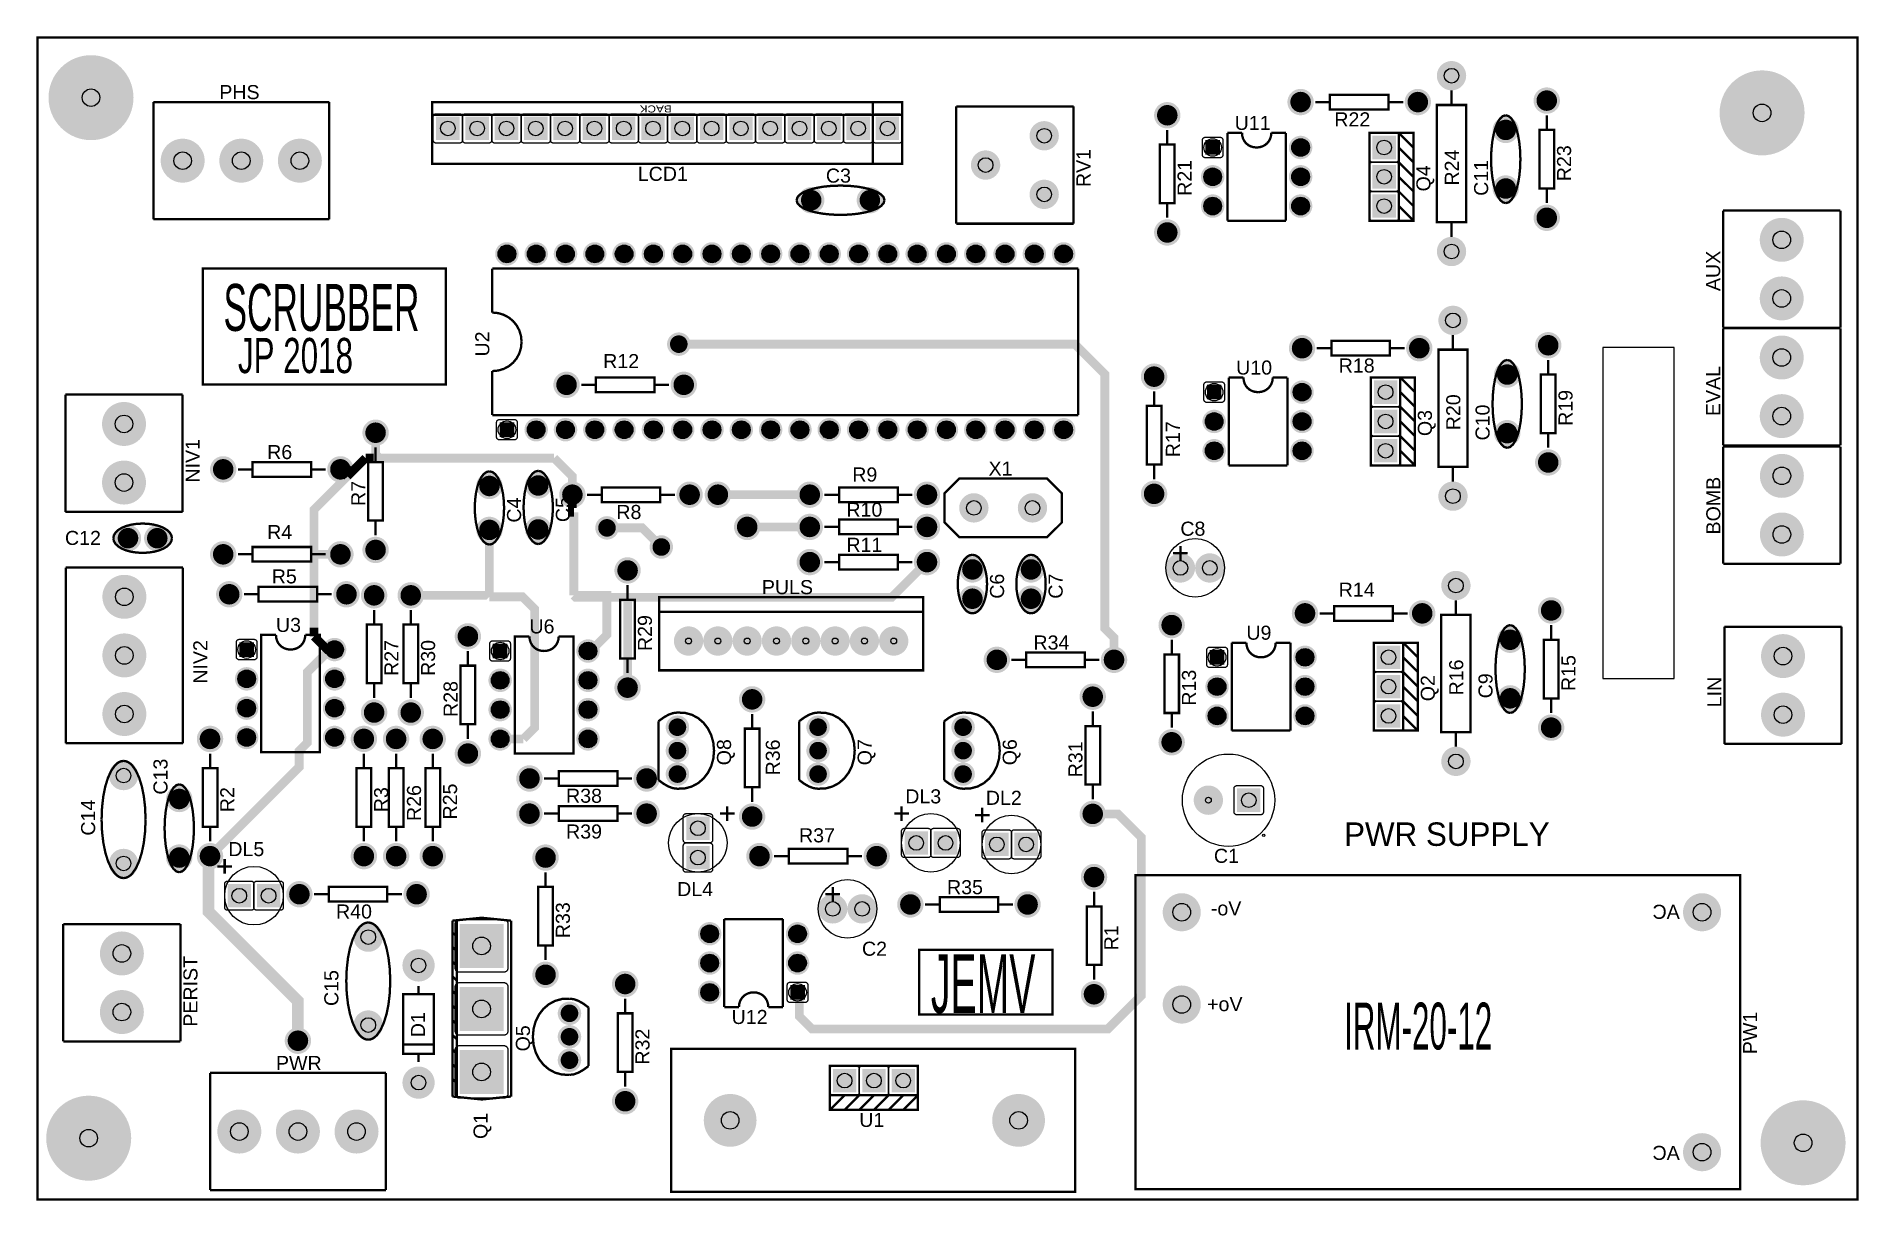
# Model space of a CAD drawing. Header units: inches. Extents: x -3.11 to 3.11, y -1.99 to 1.99.
import ezdxf

# ---------------------------------------------------------------- set-up
doc = ezdxf.new("R2010")
doc.units = ezdxf.units.IN
doc.layers.get('0').update_dxf_attribs({"linetype": 'CONTINUOUS'})

msp = doc.modelspace()

# ---------------------------------------------------------------- texts
for s, height, width, p in [('PHS', 0.048, 1.041667, (-2.485, 1.7725)), ('PHS', 0.048, 1.041667, (-2.485, 1.7725)), ('U11', 0.048, 1.041667, (0.98, 1.6675)), ('U11', 0.048, 1.041667, (0.98, 1.6675)), ('R22', 0.048, 1.041667, (1.32, 1.6795)), ('R22', 0.048, 1.041667, (1.32, 1.6795)), ('LCD1', 0.048, 1.041667, (-1.057, 1.493634)), ('LCD1', 0.048, 1.041667, (-1.057, 1.493634)), ('C3', 0.048, 1.041667, (-0.415, 1.4875)), ('C3', 0.048, 1.041667, (-0.415, 1.4875)), ('SCRUBBER', 0.16, 0.5625, (-2.470726, 0.981576)), ('SCRUBBER', 0.16, 0.5625, (-2.470726, 0.981576)), ('JP 2018', 0.12, 0.666667, (-2.421356, 0.83752)), ('JP 2018', 0.12, 0.666667, (-2.421356, 0.83752)), ('R12', 0.048, 1.041667, (-1.175, 0.8545)), ('R12', 0.048, 1.041667, (-1.175, 0.8545)), ('U10', 0.048, 1.041667, (0.985, 0.8325)), ('U10', 0.048, 1.041667, (0.985, 0.8325)), ('R18', 0.048, 1.041667, (1.335, 0.8395)), ('R18', 0.048, 1.041667, (1.335, 0.8395)), ('R6', 0.048, 1.041667, (-2.321671, 0.544017)), ('R6', 0.048, 1.041667, (-2.321671, 0.544017)), ('R9', 0.048, 1.041667, (-0.325, 0.4675)), ('R9', 0.048, 1.041667, (-0.325, 0.4675)), ('X1', 0.048, 1.041667, (0.14, 0.4875)), ('X1', 0.048, 1.041667, (0.14, 0.4875)), ('R8', 0.048, 1.041667, (-1.13, 0.3395)), ('R8', 0.048, 1.041667, (-1.13, 0.3395)), ('R10', 0.048, 1.041667, (-0.345, 0.3475)), ('R10', 0.048, 1.041667, (-0.345, 0.3475)), ('R4', 0.048, 1.041667, (-2.321671, 0.271017)), ('R4', 0.048, 1.041667, (-2.321671, 0.271017)), ('C8', 0.048, 1.041667, (0.794638, 0.2825)), ('C8', 0.048, 1.041667, (0.794638, 0.2825)), ('C12', 0.048, 1.041667, (-3.011671, 0.251017)), ('C12', 0.048, 1.041667, (-3.011671, 0.251017)), ('R11', 0.048, 1.041667, (-0.345, 0.2275)), ('R11', 0.048, 1.041667, (-0.345, 0.2275)), ('R5', 0.048, 1.041667, (-2.306031, 0.119709)), ('R5', 0.048, 1.041667, (-2.306031, 0.119709)), ('PULS', 0.048, 1.041667, (-0.633551, 0.083104)), ('PULS', 0.048, 1.041667, (-0.633551, 0.083104)), ('R14', 0.048, 1.041667, (1.335, 0.0745)), ('R14', 0.048, 1.041667, (1.335, 0.0745)), ('U3', 0.048, 1.041667, (-2.291671, -0.045983)), ('U3', 0.048, 1.041667, (-2.291671, -0.045983)), ('U6', 0.048, 1.041667, (-1.426671, -0.050983)), ('U6', 0.048, 1.041667, (-1.426671, -0.050983)), ('R34', 0.048, 1.041667, (0.293329, -0.105983)), ('R34', 0.048, 1.041667, (0.293329, -0.105983)), ('U9', 0.048, 1.041667, (1.02, -0.0725)), ('U9', 0.048, 1.041667, (1.02, -0.0725)), ('R38', 0.048, 1.041667, (-1.301671, -0.628983)), ('R38', 0.048, 1.041667, (-1.301671, -0.628983)), ('DL3', 0.048, 1.041667, (-0.144171, -0.630983)), ('DL3', 0.048, 1.041667, (-0.144171, -0.630983)), ('DL2', 0.048, 1.041667, (0.130829, -0.635983)), ('DL2', 0.048, 1.041667, (0.130829, -0.635983)), ('R39', 0.048, 1.041667, (-1.301671, -0.750983)), ('R39', 0.048, 1.041667, (-1.301671, -0.750983)), ('R37', 0.048, 1.041667, (-0.506671, -0.763983)), ('R37', 0.048, 1.041667, (-0.506671, -0.763983)), ('DL5', 0.048, 1.041667, (-2.454171, -0.810983)), ('DL5', 0.048, 1.041667, (-2.454171, -0.810983)), ('C1', 0.048, 1.041667, (0.909134, -0.833941)), ('C1', 0.048, 1.041667, (0.909134, -0.833941)), ('DL4', 0.048, 1.041667, (-0.922671, -0.947483)), ('DL4', 0.048, 1.041667, (-0.922671, -0.947483)), ('R35', 0.048, 1.041667, (-0.001671, -0.940983)), ('R35', 0.048, 1.041667, (-0.001671, -0.940983)), ('R40', 0.048, 1.041667, (-2.086671, -1.023983)), ('R40', 0.048, 1.041667, (-2.086671, -1.023983)), ('C2', 0.048, 1.041667, (-0.291819, -1.150983)), ('C2', 0.048, 1.041667, (-0.291819, -1.150983)), ('JEMV', 0.2, 0.5, (-0.056671, -1.345983)), ('JEMV', 0.2, 0.5, (-0.056671, -1.345983)), ('U12', 0.048, 1.041667, (-0.736671, -1.383983)), ('U12', 0.048, 1.041667, (-0.736671, -1.383983)), ('IRM-20-12', 0.16, 0.5, (1.353329, -1.470983)), ('IRM-20-12', 0.16, 0.5, (1.353329, -1.470983)), ('PWR', 0.048, 1.041667, (-2.291671, -1.540983)), ('PWR', 0.048, 1.041667, (-2.291671, -1.540983)), ('U1', 0.048, 1.041667, (-0.301063, -1.735185)), ('U1', 0.048, 1.041667, (-0.301063, -1.735185))]:
    msp.add_text(s, height=height, dxfattribs=dict(width=width)).set_placement(p)
for s, height, rotation, width, p in [('BACK', 0.024, 180, 1.25, (-0.94122, 1.750996)), ('BACK', 0.024, 180, 1.25, (-0.94122, 1.750996)), ('RV1', 0.048, 90, 1.041667, (0.488, 1.4725)), ('RV1', 0.048, 90, 1.041667, (0.488, 1.4725)), ('R21', 0.048, 90, 1.041667, (0.833, 1.4425)), ('R21', 0.048, 90, 1.041667, (0.833, 1.4425)), ('R24', 0.048, 90, 1.041667, (1.745, 1.4775)), ('R24', 0.048, 90, 1.041667, (1.745, 1.4775)), ('C11', 0.048, 90, 1.041667, (1.845, 1.4425)), ('C11', 0.048, 90, 1.041667, (1.845, 1.4425)), ('R23', 0.048, 90, 1.041667, (2.128, 1.4925)), ('R23', 0.048, 90, 1.041667, (2.128, 1.4925)), ('Q4', 0.048, 90, 1.041667, (1.648, 1.4575)), ('Q4', 0.048, 90, 1.041667, (1.648, 1.4575)), ('AUX', 0.048, 90, 1.041667, (2.636854, 1.117344)), ('AUX', 0.048, 90, 1.041667, (2.636854, 1.117344)), ('U2', 0.048, 90, 1.041667, (-1.563551, 0.894249)), ('U2', 0.048, 90, 1.041667, (-1.563551, 0.894249)), ('EVAL', 0.048, 90, 1.041667, (2.636854, 0.690769)), ('EVAL', 0.048, 90, 1.041667, (2.636854, 0.690769)), ('R20', 0.048, 90, 1.041667, (1.75, 0.6425)), ('R20', 0.048, 90, 1.041667, (1.75, 0.6425)), ('R19', 0.048, 90, 1.041667, (2.133, 0.6575)), ('R19', 0.048, 90, 1.041667, (2.133, 0.6575)), ('Q3', 0.048, 90, 1.041667, (1.653, 0.6225)), ('Q3', 0.048, 90, 1.041667, (1.653, 0.6225)), ('C10', 0.048, 90, 1.041667, (1.85, 0.6075)), ('C10', 0.048, 90, 1.041667, (1.85, 0.6075)), ('R17', 0.048, 90, 1.041667, (0.793, 0.550377)), ('R17', 0.048, 90, 1.041667, (0.793, 0.550377)), ('NIV1', 0.048, 90, 1.041667, (-2.552136, 0.463977)), ('NIV1', 0.048, 90, 1.041667, (-2.552136, 0.463977)), ('R7', 0.048, 90, 1.041667, (-1.986671, 0.384017)), ('R7', 0.048, 90, 1.041667, (-1.986671, 0.384017)), ('BOMB', 0.048, 90, 1.041667, (2.637344, 0.286772)), ('BOMB', 0.048, 90, 1.041667, (2.637344, 0.286772)), ('C4', 0.048, 90, 1.041667, (-1.455188, 0.327345)), ('C4', 0.048, 90, 1.041667, (-1.455188, 0.327345)), ('C5', 0.048, 90, 1.041667, (-1.288671, 0.329017)), ('C5', 0.048, 90, 1.041667, (-1.288671, 0.329017)), ('C6', 0.048, 90, 1.041667, (0.193, 0.0675)), ('C6', 0.048, 90, 1.041667, (0.193, 0.0675)), ('C7', 0.048, 90, 1.041667, (0.393, 0.0675)), ('C7', 0.048, 90, 1.041667, (0.393, 0.0675)), ('R29', 0.048, 90, 1.041667, (-1.008671, -0.110983)), ('R29', 0.048, 90, 1.041667, (-1.008671, -0.110983)), ('NIV2', 0.048, 90, 1.041667, (-2.525694, -0.222458)), ('NIV2', 0.048, 90, 1.041667, (-2.525694, -0.222458)), ('R27', 0.048, 90, 1.041667, (-1.873671, -0.195983)), ('R27', 0.048, 90, 1.041667, (-1.873671, -0.195983)), ('R30', 0.048, 90, 1.041667, (-1.748671, -0.195983)), ('R30', 0.048, 90, 1.041667, (-1.748671, -0.195983)), ('R13', 0.048, 90, 1.041667, (0.848, -0.2975)), ('R13', 0.048, 90, 1.041667, (0.848, -0.2975)), ('R16', 0.048, 90, 1.041667, (1.76, -0.2625)), ('R16', 0.048, 90, 1.041667, (1.76, -0.2625)), ('R15', 0.048, 90, 1.041667, (2.143, -0.2475)), ('R15', 0.048, 90, 1.041667, (2.143, -0.2475)), ('R28', 0.048, 90, 1.041667, (-1.671671, -0.335983)), ('R28', 0.048, 90, 1.041667, (-1.671671, -0.335983)), ('Q2', 0.048, 90, 1.041667, (1.663, -0.2825)), ('Q2', 0.048, 90, 1.041667, (1.663, -0.2825)), ('C9', 0.048, 90, 1.041667, (1.86, -0.2725)), ('C9', 0.048, 90, 1.041667, (1.86, -0.2725)), ('LIN', 0.048, 90, 1.041667, (2.641281, -0.303228)), ('LIN', 0.048, 90, 1.041667, (2.641281, -0.303228)), ('Q8', 0.048, 90, 1.041667, (-0.738671, -0.500983)), ('Q8', 0.048, 90, 1.041667, (-0.738671, -0.500983)), ('R36', 0.048, 90, 1.041667, (-0.572072, -0.535582)), ('R36', 0.048, 90, 1.041667, (-0.572072, -0.535582)), ('Q7', 0.048, 90, 1.041667, (-0.258671, -0.500983)), ('Q7', 0.048, 90, 1.041667, (-0.258671, -0.500983)), ('Q6', 0.048, 90, 1.041667, (0.236329, -0.500983)), ('Q6', 0.048, 90, 1.041667, (0.236329, -0.500983)), ('R31', 0.048, 90, 1.041667, (0.460594, -0.541906)), ('R31', 0.048, 90, 1.041667, (0.460594, -0.541906)), ('C13', 0.048, 90, 1.041667, (-2.661671, -0.600983)), ('C13', 0.048, 90, 1.041667, (-2.661671, -0.600983)), ('C14', 0.048, 90, 1.041667, (-2.908671, -0.740983)), ('C14', 0.048, 90, 1.041667, (-2.908671, -0.740983)), ('R2', 0.048, 90, 1.041667, (-2.433671, -0.660983)), ('R2', 0.048, 90, 1.041667, (-2.433671, -0.660983)), ('R3', 0.048, 90, 1.041667, (-1.908671, -0.660983)), ('R3', 0.048, 90, 1.041667, (-1.908671, -0.660983)), ('R26', 0.048, 90, 1.041667, (-1.796671, -0.690983)), ('R26', 0.048, 90, 1.041667, (-1.796671, -0.690983)), ('R25', 0.048, 90, 1.041667, (-1.673671, -0.685983)), ('R25', 0.048, 90, 1.041667, (-1.673671, -0.685983)), ('R33', 0.048, 90, 1.041667, (-1.288671, -1.090983)), ('R33', 0.048, 90, 1.041667, (-1.288671, -1.090983)), ('R1', 0.048, 90, 1.041667, (0.583, -1.1325)), ('R1', 0.048, 90, 1.041667, (0.583, -1.1325)), ('PERIST', 0.048, 90, 1.041667, (-2.559402, -1.39313)), ('PERIST', 0.048, 90, 1.041667, (-2.559402, -1.39313)), ('C15', 0.048, 90, 1.041667, (-2.078671, -1.3225)), ('C15', 0.048, 90, 1.041667, (-2.078671, -1.3225)), ('D1', 0.048, 90, 1.041667, (-1.783, -1.429017)), ('D1', 0.048, 90, 1.041667, (-1.783, -1.429017)), ('PW1', 0.048, 90, 1.041667, (2.762921, -1.486949)), ('PW1', 0.048, 90, 1.041667, (2.762921, -1.486949)), ('Q5', 0.048, 90, 1.041667, (-1.425, -1.4775)), ('Q5', 0.048, 90, 1.041667, (-1.425, -1.4775)), ('R32', 0.048, 90, 1.041667, (-1.017, -1.5225)), ('R32', 0.048, 90, 1.041667, (-1.017, -1.5225)), ('Q1', 0.048, 90, 1.041667, (-1.569449, -1.776398)), ('Q1', 0.048, 90, 1.041667, (-1.569449, -1.776398))]:
    msp.add_text(s, height=height, rotation=rotation, dxfattribs=dict(width=width)).set_placement(p)
msp.add_text('PWR SUPPLY', height=0.08).set_placement((1.353329, -0.775983))
msp.add_text('PWR SUPPLY', height=0.08).set_placement((1.353329, -0.775983))
at = {"text_generation_flag": 2, "width": 1.041667}
for s, p in [('Vo-', (1.00285, -1.013201)), ('Vo-', (1.00285, -1.013201)), ('AC', (2.498913, -1.025012)), ('AC', (2.498913, -1.025012)), ('Vo+', (1.006787, -1.339972)), ('Vo+', (1.006787, -1.339972)), ('AC', (2.498913, -1.847846)), ('AC', (2.498913, -1.847846))]:
    msp.add_text(s, height=0.048, dxfattribs=at).set_placement(p)

# ---------------------------------------------------------------- blocks, each defined once
blk = doc.blocks.new('EPAD')
at = {"const_width": 0.5}
blk.add_lwpolyline([(-0.25, 0, 1), (0.25, 0, 1)], format="xyb", close=True, dxfattribs=at)
blk = doc.blocks.new('RPAD')
blk.add_trace([(-0.5, -0.5), (-0.5, 0.5), (0.5, -0.5), (0.5, 0.5)])

# ---------------------------------------------------------------- linework, layer by layer
for points, const_width in [([(-3.105, -1.9825), (3.105, -1.9825), (3.105, 1.9825), (-3.105, 1.9825), (-3.105, -1.9825)], 0.008), ([(-3.105, -1.9825), (3.105, -1.9825), (3.105, 1.9825), (-3.105, 1.9825), (-3.105, -1.9825)], 0.008), ([(1.72, 1.7525), (1.72, 1.8025)], 0.008), ([(1.72, 1.7525), (1.72, 1.8025)], 0.008), ([(-2.71, 1.7625), (-2.71, 1.3625)], 0.008), ([(-2.11, 1.7625), (-2.71, 1.7625)], 0.008), ([(-2.71, 1.7625), (-2.71, 1.3625)], 0.008), ([(-2.11, 1.7625), (-2.71, 1.7625)], 0.008), ([(-2.11, 1.7625), (-2.11, 1.3625)], 0.008), ([(-2.11, 1.7625), (-2.11, 1.3625)], 0.008), ([(-1.759, 1.551634), (-0.155, 1.551634), (-0.155, 1.76187), (-1.759, 1.76187), (-1.759, 1.551634)], 0.008), ([(-1.759, 1.551634), (-0.155, 1.551634), (-0.155, 1.76187), (-1.759, 1.76187), (-1.759, 1.551634)], 0.008), ([(-0.255, 1.555571), (-0.255, 1.757933)], 0.008), ([(-0.255, 1.555571), (-0.255, 1.757933)], 0.008), ([(0.03, 1.7475), (0.03, 1.3475)], 0.008), ([(0.43, 1.7475), (0.03, 1.7475)], 0.008), ([(0.03, 1.7475), (0.03, 1.3475)], 0.008), ([(0.43, 1.7475), (0.03, 1.7475)], 0.008), ([(0.43, 1.3475), (0.43, 1.7475)], 0.008), ([(0.43, 1.3475), (0.43, 1.7475)], 0.008), ([(1.305, 1.7625), (1.255, 1.7625)], 0.008), ([(1.305, 1.7625), (1.255, 1.7625)], 0.008), ([(1.305, 1.7375), (1.505, 1.7375), (1.505, 1.7875), (1.305, 1.7875), (1.305, 1.7375)], 0.008), ([(1.305, 1.7375), (1.505, 1.7375), (1.505, 1.7875), (1.305, 1.7875), (1.305, 1.7375)], 0.008), ([(1.555, 1.7625), (1.505, 1.7625)], 0.008), ([(1.555, 1.7625), (1.505, 1.7625)], 0.008), ([(1.67, 1.3525), (1.77, 1.3525), (1.77, 1.7525), (1.67, 1.7525), (1.67, 1.3525)], 0.008), ([(1.67, 1.3525), (1.77, 1.3525), (1.77, 1.7525), (1.67, 1.7525), (1.67, 1.3525)], 0.008), ([(-0.157756, 1.718563), (-1.756181, 1.718563)], 0.008), ([(-0.157756, 1.718563), (-1.756181, 1.718563)], 0.008), ([(1.905, 1.7175), (1.894813, 1.7145), (1.885375, 1.705875), (1.876875, 1.692187), (1.8695, 1.674), (1.863437, 1.651875), (1.858875, 1.626375), (1.856, 1.598063), (1.855, 1.5675)], 0.008), ([(1.905, 1.7175), (1.894813, 1.7145), (1.885375, 1.705875), (1.876875, 1.692187), (1.8695, 1.674), (1.863437, 1.651875), (1.858875, 1.626375), (1.856, 1.598063), (1.855, 1.5675)], 0.008), ([(1.905, 1.7175), (1.915187, 1.7145), (1.924625, 1.705875), (1.933125, 1.692187), (1.9405, 1.674), (1.946563, 1.651875), (1.951125, 1.626375), (1.954, 1.598063), (1.955, 1.5675)], 0.008), ([(1.905, 1.7175), (1.915187, 1.7145), (1.924625, 1.705875), (1.933125, 1.692187), (1.9405, 1.674), (1.946563, 1.651875), (1.951125, 1.626375), (1.954, 1.598063), (1.955, 1.5675)], 0.008), ([(2.045, 1.7175), (2.045, 1.6675)], 0.008), ([(2.045, 1.7175), (2.045, 1.6675)], 0.008), ([(0.725, 1.4175), (0.775, 1.4175), (0.775, 1.6175), (0.725, 1.6175), (0.725, 1.4175)], 0.008), ([(0.725, 1.4175), (0.775, 1.4175), (0.775, 1.6175), (0.725, 1.6175), (0.725, 1.4175)], 0.008), ([(0.75, 1.6675), (0.75, 1.6175)], 0.008), ([(0.75, 1.6675), (0.75, 1.6175)], 0.008), ([(0.955, 1.6575), (1.005, 1.6575)], 0.008), ([(0.955, 1.6575), (0.955, 1.3575)], 0.008), ([(0.955, 1.6575), (1.005, 1.6575)], 0.008), ([(0.955, 1.6575), (0.955, 1.3575)], 0.008), ([(1.055, 1.6075), (1.044525, 1.608459), (1.034953, 1.611234), (1.026435, 1.615674), (1.019125, 1.621625), (1.013174, 1.628935), (1.008734, 1.637453), (1.005959, 1.647025), (1.005, 1.6575)], 0.008), ([(1.055, 1.6075), (1.044525, 1.608459), (1.034953, 1.611234), (1.026435, 1.615674), (1.019125, 1.621625), (1.013174, 1.628935), (1.008734, 1.637453), (1.005959, 1.647025), (1.005, 1.6575)], 0.008), ([(1.055, 1.6075), (1.065187, 1.608459), (1.074625, 1.611234), (1.083125, 1.615674), (1.0905, 1.621625), (1.096563, 1.628935), (1.101125, 1.637453), (1.104, 1.647025), (1.105, 1.6575)], 0.008), ([(1.055, 1.6075), (1.065187, 1.608459), (1.074625, 1.611234), (1.083125, 1.615674), (1.0905, 1.621625), (1.096563, 1.628935), (1.101125, 1.637453), (1.104, 1.647025), (1.105, 1.6575)], 0.008), ([(1.105, 1.6575), (1.155, 1.6575)], 0.008), ([(1.105, 1.6575), (1.155, 1.6575)], 0.008), ([(1.155, 1.6575), (1.155, 1.3575)], 0.008), ([(1.155, 1.6575), (1.155, 1.3575)], 0.008), ([(1.44, 1.3575), (1.54, 1.3575), (1.54, 1.6575), (1.44, 1.6575), (1.44, 1.3575)], 0.008), ([(1.44, 1.3575), (1.54, 1.3575), (1.54, 1.6575), (1.44, 1.6575), (1.44, 1.3575)], 0.008), ([(1.54, 1.6575), (1.59, 1.6575), (1.59, 1.3575), (1.54, 1.3575)], 0.008), ([(1.54, 1.6575), (1.59, 1.6075)], 0.008), ([(1.54, 1.6575), (1.59, 1.6575), (1.59, 1.3575), (1.54, 1.3575)], 0.008), ([(1.54, 1.6575), (1.59, 1.6075)], 0.008), ([(2.02, 1.4675), (2.07, 1.4675), (2.07, 1.6675), (2.02, 1.6675), (2.02, 1.4675)], 0.008), ([(2.02, 1.4675), (2.07, 1.4675), (2.07, 1.6675), (2.02, 1.6675), (2.02, 1.4675)], 0.008), ([(1.54, 1.6075), (1.59, 1.5575)], 0.008), ([(1.54, 1.6075), (1.59, 1.5575)], 0.008), ([(1.54, 1.5575), (1.59, 1.5075)], 0.008), ([(1.54, 1.5575), (1.59, 1.5075)], 0.008), ([(1.905, 1.4175), (1.894813, 1.420459), (1.885375, 1.428984), (1.876875, 1.442549), (1.8695, 1.460625), (1.863437, 1.482685), (1.858875, 1.508203), (1.856, 1.53665), (1.855, 1.5675)], 0.008), ([(1.905, 1.4175), (1.894813, 1.420459), (1.885375, 1.428984), (1.876875, 1.442549), (1.8695, 1.460625), (1.863437, 1.482685), (1.858875, 1.508203), (1.856, 1.53665), (1.855, 1.5675)], 0.008), ([(1.905, 1.4175), (1.915187, 1.420459), (1.924625, 1.428984), (1.933125, 1.442549), (1.9405, 1.460625), (1.946563, 1.482685), (1.951125, 1.508203), (1.954, 1.53665), (1.955, 1.5675)], 0.008), ([(1.905, 1.4175), (1.915187, 1.420459), (1.924625, 1.428984), (1.933125, 1.442549), (1.9405, 1.460625), (1.946563, 1.482685), (1.951125, 1.508203), (1.954, 1.53665), (1.955, 1.5675)], 0.008), ([(1.54, 1.5075), (1.59, 1.4575)], 0.008), ([(1.54, 1.5075), (1.59, 1.4575)], 0.008), ([(-0.515, 1.4275), (-0.512041, 1.437687), (-0.503516, 1.447125), (-0.489951, 1.455625), (-0.471875, 1.463), (-0.449814, 1.469063), (-0.424297, 1.473625), (-0.39585, 1.4765), (-0.365, 1.4775)], 0.008), ([(-0.515, 1.4275), (-0.512041, 1.437687), (-0.503516, 1.447125), (-0.489951, 1.455625), (-0.471875, 1.463), (-0.449814, 1.469063), (-0.424297, 1.473625), (-0.39585, 1.4765), (-0.365, 1.4775)], 0.008), ([(-0.515, 1.4275), (-0.512041, 1.417313), (-0.503516, 1.407875), (-0.489951, 1.399375), (-0.471875, 1.392), (-0.449814, 1.385937), (-0.424297, 1.381375), (-0.39585, 1.3785), (-0.365, 1.3775)], 0.008), ([(-0.515, 1.4275), (-0.512041, 1.417313), (-0.503516, 1.407875), (-0.489951, 1.399375), (-0.471875, 1.392), (-0.449814, 1.385937), (-0.424297, 1.381375), (-0.39585, 1.3785), (-0.365, 1.3775)], 0.008), ([(-0.215, 1.4275), (-0.218, 1.437687), (-0.226625, 1.447125), (-0.240313, 1.455625), (-0.2585, 1.463), (-0.280625, 1.469063), (-0.306125, 1.473625), (-0.334437, 1.4765), (-0.365, 1.4775)], 0.008), ([(-0.215, 1.4275), (-0.218, 1.437687), (-0.226625, 1.447125), (-0.240313, 1.455625), (-0.2585, 1.463), (-0.280625, 1.469063), (-0.306125, 1.473625), (-0.334437, 1.4765), (-0.365, 1.4775)], 0.008), ([(-0.215, 1.4275), (-0.218, 1.417313), (-0.226625, 1.407875), (-0.240313, 1.399375), (-0.2585, 1.392), (-0.280625, 1.385937), (-0.306125, 1.381375), (-0.334437, 1.3785), (-0.365, 1.3775)], 0.008), ([(-0.215, 1.4275), (-0.218, 1.417313), (-0.226625, 1.407875), (-0.240313, 1.399375), (-0.2585, 1.392), (-0.280625, 1.385937), (-0.306125, 1.381375), (-0.334437, 1.3785), (-0.365, 1.3775)], 0.008), ([(1.54, 1.4575), (1.59, 1.4075)], 0.008), ([(1.54, 1.4575), (1.59, 1.4075)], 0.008), ([(2.045, 1.4675), (2.045, 1.4175)], 0.008), ([(2.045, 1.4675), (2.045, 1.4175)], 0.008), ([(0.75, 1.4175), (0.75, 1.3675)], 0.008), ([(0.75, 1.4175), (0.75, 1.3675)], 0.008), ([(1.54, 1.4075), (1.59, 1.3575)], 0.008), ([(1.54, 1.4075), (1.59, 1.3575)], 0.008), ([(2.646854, 1.392344), (3.046854, 1.392344)], 0.008), ([(2.646854, 0.992344), (2.646854, 1.392344)], 0.008), ([(2.646854, 1.392344), (3.046854, 1.392344)], 0.008), ([(2.646854, 0.992344), (2.646854, 1.392344)], 0.008), ([(3.046854, 0.992344), (3.046854, 1.392344)], 0.008), ([(3.046854, 0.992344), (3.046854, 1.392344)], 0.008), ([(-2.71, 1.3625), (-2.11, 1.3625)], 0.008), ([(-2.71, 1.3625), (-2.11, 1.3625)], 0.008), ([(0.43, 1.3475), (0.03, 1.3475)], 0.008), ([(0.43, 1.3475), (0.03, 1.3475)], 0.008), ([(0.955, 1.3575), (1.155, 1.3575)], 0.008), ([(0.955, 1.3575), (1.155, 1.3575)], 0.008), ([(1.72, 1.3025), (1.72, 1.3525)], 0.008), ([(1.72, 1.3025), (1.72, 1.3525)], 0.008), ([(-2.541671, 0.799017), (-1.711671, 0.799017), (-1.711671, 1.194017), (-2.541671, 1.194017), (-2.541671, 0.799017)], 0.008), ([(-2.541671, 0.799017), (-1.711671, 0.799017), (-1.711671, 1.194017), (-2.541671, 1.194017), (-2.541671, 0.799017)], 0.008), ([(-1.553551, 1.044249), (-1.553551, 1.194249)], 0.008), ([(-1.553551, 1.194249), (0.446449, 1.194249)], 0.008), ([(-1.553551, 1.044249), (-1.553551, 1.194249)], 0.008), ([(-1.553551, 1.194249), (0.446449, 1.194249)], 0.008), ([(0.446449, 1.194249), (0.446449, 0.694249)], 0.008), ([(0.446449, 1.194249), (0.446449, 0.694249)], 0.008), ([(-1.453551, 0.944249), (-1.455551, 0.964624), (-1.461301, 0.983499), (-1.470426, 1.000499), (-1.482551, 1.015249), (-1.497301, 1.027374), (-1.514301, 1.036499), (-1.533176, 1.042249), (-1.553551, 1.044249)], 0.008), ([(-1.453551, 0.944249), (-1.455551, 0.964624), (-1.461301, 0.983499), (-1.470426, 1.000499), (-1.482551, 1.015249), (-1.497301, 1.027374), (-1.514301, 1.036499), (-1.533176, 1.042249), (-1.553551, 1.044249)], 0.008), ([(2.646854, 0.992344), (3.046854, 0.992344)], 0.008), ([(2.646854, 0.992344), (3.046854, 0.992344)], 0.008), ([(-1.453551, 0.944249), (-1.455551, 0.923587), (-1.461301, 0.904577), (-1.470426, 0.88756), (-1.482551, 0.872874), (-1.497301, 0.860861), (-1.514301, 0.851859), (-1.533176, 0.846208), (-1.553551, 0.844249)], 0.008), ([(-1.453551, 0.944249), (-1.455551, 0.923587), (-1.461301, 0.904577), (-1.470426, 0.88756), (-1.482551, 0.872874), (-1.497301, 0.860861), (-1.514301, 0.851859), (-1.533176, 0.846208), (-1.553551, 0.844249)], 0.008), ([(-0.916956, 0.936293), (0.434785, 0.936293), (0.536791, 0.834288), (0.536791, -0.034214), (0.568329, -0.065752), (0.568329, -0.140983)], 0.03), ([(1.31, 0.8975), (1.51, 0.8975), (1.51, 0.9475), (1.31, 0.9475), (1.31, 0.8975)], 0.008), ([(1.31, 0.8975), (1.51, 0.8975), (1.51, 0.9475), (1.31, 0.9475), (1.31, 0.8975)], 0.008), ([(1.725, 0.9175), (1.725, 0.9675)], 0.008), ([(1.725, 0.9175), (1.725, 0.9675)], 0.008), ([(2.646854, 0.990769), (3.046854, 0.990769)], 0.008), ([(2.646854, 0.590769), (2.646854, 0.990769)], 0.008), ([(2.646854, 0.990769), (3.046854, 0.990769)], 0.008), ([(2.646854, 0.590769), (2.646854, 0.990769)], 0.008), ([(3.046854, 0.590769), (3.046854, 0.990769)], 0.008), ([(3.046854, 0.590769), (3.046854, 0.990769)], 0.008), ([(1.31, 0.9225), (1.26, 0.9225)], 0.008), ([(1.31, 0.9225), (1.26, 0.9225)], 0.008), ([(1.56, 0.9225), (1.51, 0.9225)], 0.008), ([(1.56, 0.9225), (1.51, 0.9225)], 0.008), ([(1.675, 0.5175), (1.775, 0.5175), (1.775, 0.9175), (1.675, 0.9175), (1.675, 0.5175)], 0.008), ([(1.675, 0.5175), (1.775, 0.5175), (1.775, 0.9175), (1.675, 0.9175), (1.675, 0.5175)], 0.008), ([(1.91, 0.8825), (1.899813, 0.8795), (1.890375, 0.870875), (1.881875, 0.857187), (1.8745, 0.839), (1.868437, 0.816875), (1.863875, 0.791375), (1.861, 0.763063), (1.86, 0.7325)], 0.008), ([(1.91, 0.8825), (1.899813, 0.8795), (1.890375, 0.870875), (1.881875, 0.857187), (1.8745, 0.839), (1.868437, 0.816875), (1.863875, 0.791375), (1.861, 0.763063), (1.86, 0.7325)], 0.008), ([(1.91, 0.8825), (1.920187, 0.8795), (1.929625, 0.870875), (1.938125, 0.857187), (1.9455, 0.839), (1.951563, 0.816875), (1.956125, 0.791375), (1.959, 0.763063), (1.96, 0.7325)], 0.008), ([(1.91, 0.8825), (1.920187, 0.8795), (1.929625, 0.870875), (1.938125, 0.857187), (1.9455, 0.839), (1.951563, 0.816875), (1.956125, 0.791375), (1.959, 0.763063), (1.96, 0.7325)], 0.008), ([(2.05, 0.8825), (2.05, 0.8325)], 0.008), ([(2.05, 0.8825), (2.05, 0.8325)], 0.008), ([(-1.553551, 0.694249), (-1.553551, 0.844249)], 0.008), ([(-1.553551, 0.694249), (-1.553551, 0.844249)], 0.008), ([(-1.2, 0.7725), (-1, 0.7725), (-1, 0.8225), (-1.2, 0.8225), (-1.2, 0.7725)], 0.008), ([(-1.2, 0.7725), (-1, 0.7725), (-1, 0.8225), (-1.2, 0.8225), (-1.2, 0.7725)], 0.008), ([(0.96, 0.8225), (1.01, 0.8225)], 0.008), ([(0.96, 0.8225), (0.96, 0.5225)], 0.008), ([(0.96, 0.8225), (1.01, 0.8225)], 0.008), ([(0.96, 0.8225), (0.96, 0.5225)], 0.008), ([(1.06, 0.7725), (1.049525, 0.773459), (1.039953, 0.776234), (1.031435, 0.780674), (1.024125, 0.786625), (1.018174, 0.793935), (1.013734, 0.802453), (1.010959, 0.812025), (1.01, 0.8225)], 0.008), ([(1.06, 0.7725), (1.049525, 0.773459), (1.039953, 0.776234), (1.031435, 0.780674), (1.024125, 0.786625), (1.018174, 0.793935), (1.013734, 0.802453), (1.010959, 0.812025), (1.01, 0.8225)], 0.008), ([(1.06, 0.7725), (1.070187, 0.773459), (1.079625, 0.776234), (1.088125, 0.780674), (1.0955, 0.786625), (1.101563, 0.793935), (1.106125, 0.802453), (1.109, 0.812025), (1.11, 0.8225)], 0.008), ([(1.06, 0.7725), (1.070187, 0.773459), (1.079625, 0.776234), (1.088125, 0.780674), (1.0955, 0.786625), (1.101563, 0.793935), (1.106125, 0.802453), (1.109, 0.812025), (1.11, 0.8225)], 0.008), ([(1.11, 0.8225), (1.16, 0.8225)], 0.008), ([(1.11, 0.8225), (1.16, 0.8225)], 0.008), ([(1.16, 0.8225), (1.16, 0.5225)], 0.008), ([(1.16, 0.8225), (1.16, 0.5225)], 0.008), ([(1.445, 0.5225), (1.545, 0.5225), (1.545, 0.8225), (1.445, 0.8225), (1.445, 0.5225)], 0.008), ([(1.445, 0.5225), (1.545, 0.5225), (1.545, 0.8225), (1.445, 0.8225), (1.445, 0.5225)], 0.008), ([(1.545, 0.8225), (1.595, 0.8225), (1.595, 0.5225), (1.545, 0.5225)], 0.008), ([(1.545, 0.8225), (1.595, 0.7725)], 0.008), ([(1.545, 0.8225), (1.595, 0.8225), (1.595, 0.5225), (1.545, 0.5225)], 0.008), ([(1.545, 0.8225), (1.595, 0.7725)], 0.008), ([(2.025, 0.6325), (2.075, 0.6325), (2.075, 0.8325), (2.025, 0.8325), (2.025, 0.6325)], 0.008), ([(2.025, 0.6325), (2.075, 0.6325), (2.075, 0.8325), (2.025, 0.8325), (2.025, 0.6325)], 0.008), ([(-2.610136, 0.763977), (-3.010136, 0.763977)], 0.008), ([(-3.010136, 0.763977), (-3.010136, 0.363977)], 0.008), ([(-2.610136, 0.763977), (-3.010136, 0.763977)], 0.008), ([(-3.010136, 0.763977), (-3.010136, 0.363977)], 0.008), ([(-2.610136, 0.763977), (-2.610136, 0.363977)], 0.008), ([(-2.610136, 0.763977), (-2.610136, 0.363977)], 0.008), ([(-1.2, 0.7975), (-1.25, 0.7975)], 0.008), ([(-1.2, 0.7975), (-1.25, 0.7975)], 0.008), ([(-0.95, 0.7975), (-1, 0.7975)], 0.008), ([(-0.95, 0.7975), (-1, 0.7975)], 0.008), ([(0.705, 0.775377), (0.705, 0.725377)], 0.008), ([(0.705, 0.775377), (0.705, 0.725377)], 0.008), ([(1.545, 0.7725), (1.595, 0.7225)], 0.008), ([(1.545, 0.7725), (1.595, 0.7225)], 0.008), ([(-1.553551, 0.694249), (0.446449, 0.694249)], 0.008), ([(-1.553551, 0.694249), (0.446449, 0.694249)], 0.008), ([(0.68, 0.525377), (0.73, 0.525377), (0.73, 0.725377), (0.68, 0.725377), (0.68, 0.525377)], 0.008), ([(0.68, 0.525377), (0.73, 0.525377), (0.73, 0.725377), (0.68, 0.725377), (0.68, 0.525377)], 0.008), ([(1.545, 0.7225), (1.595, 0.6725)], 0.008), ([(1.545, 0.7225), (1.595, 0.6725)], 0.008), ([(1.91, 0.5825), (1.899813, 0.585459), (1.890375, 0.593984), (1.881875, 0.607549), (1.8745, 0.625625), (1.868437, 0.647685), (1.863875, 0.673203), (1.861, 0.70165), (1.86, 0.7325)], 0.008), ([(1.91, 0.5825), (1.899813, 0.585459), (1.890375, 0.593984), (1.881875, 0.607549), (1.8745, 0.625625), (1.868437, 0.647685), (1.863875, 0.673203), (1.861, 0.70165), (1.86, 0.7325)], 0.008), ([(1.91, 0.5825), (1.920187, 0.585459), (1.929625, 0.593984), (1.938125, 0.607549), (1.9455, 0.625625), (1.951563, 0.647685), (1.956125, 0.673203), (1.959, 0.70165), (1.96, 0.7325)], 0.008), ([(1.91, 0.5825), (1.920187, 0.585459), (1.929625, 0.593984), (1.938125, 0.607549), (1.9455, 0.625625), (1.951563, 0.647685), (1.956125, 0.673203), (1.959, 0.70165), (1.96, 0.7325)], 0.008), ([(-1.951671, 0.634017), (-1.951671, 0.560004), (-1.938956, 0.547288), (-1.957967, 0.547288)], 0.03), ([(1.545, 0.6725), (1.595, 0.6225)], 0.008), ([(1.545, 0.6725), (1.595, 0.6225)], 0.008), ([(1.545, 0.6225), (1.595, 0.5725)], 0.008), ([(1.545, 0.6225), (1.595, 0.5725)], 0.008), ([(2.05, 0.6325), (2.05, 0.5825)], 0.008), ([(2.05, 0.6325), (2.05, 0.5825)], 0.008), ([(-1.985745, 0.547288), (-2.004264, 0.528769), (-2.022967, 0.510066)], 0.03), ([(-1.985745, 0.547288), (-1.957967, 0.547288)], 0.03), ([(-1.951671, 0.534017), (-1.951671, 0.584017)], 0.008), ([(-1.951671, 0.534017), (-1.951671, 0.584017)], 0.008), ([(-1.342597, 0.547288), (-1.938956, 0.547288)], 0.03), ([(-1.342597, 0.547288), (-1.28, 0.484691), (-1.28, 0.4225)], 0.03), ([(1.545, 0.5725), (1.595, 0.5225)], 0.008), ([(1.545, 0.5725), (1.595, 0.5225)], 0.008), ([(2.646854, 0.590769), (3.046854, 0.590769)], 0.008), ([(2.646854, 0.590769), (3.046854, 0.590769)], 0.008), ([(2.647344, 0.586772), (3.047344, 0.586772)], 0.008), ([(2.647344, 0.186772), (2.647344, 0.586772)], 0.008), ([(2.647344, 0.586772), (3.047344, 0.586772)], 0.008), ([(2.647344, 0.186772), (2.647344, 0.586772)], 0.008), ([(3.047344, 0.186772), (3.047344, 0.586772)], 0.008), ([(3.047344, 0.186772), (3.047344, 0.586772)], 0.008), ([(-2.421671, 0.509017), (-2.371671, 0.509017)], 0.008), ([(-2.421671, 0.509017), (-2.371671, 0.509017)], 0.008), ([(-2.371671, 0.484017), (-2.171671, 0.484017), (-2.171671, 0.534017), (-2.371671, 0.534017), (-2.371671, 0.484017)], 0.008), ([(-2.371671, 0.484017), (-2.171671, 0.484017), (-2.171671, 0.534017), (-2.371671, 0.534017), (-2.371671, 0.484017)], 0.008), ([(-2.047844, 0.485189), (-2.161671, 0.371362), (-2.161671, 0.269017)], 0.03), ([(-2.171671, 0.509017), (-2.121671, 0.509017)], 0.008), ([(-2.171671, 0.509017), (-2.121671, 0.509017)], 0.008), ([(-2.071671, 0.509017), (-2.047844, 0.485189)], 0.03), ([(-2.071671, 0.509017), (-2.046671, 0.509017), (-2.035344, 0.497689)], 0.03), ([(-2.022967, 0.510066), (-2.035344, 0.497689), (-2.047844, 0.485189)], 0.03), ([(-1.976671, 0.334017), (-1.926671, 0.334017), (-1.926671, 0.534017), (-1.976671, 0.534017), (-1.976671, 0.334017)], 0.008), ([(-1.976671, 0.334017), (-1.926671, 0.334017), (-1.926671, 0.534017), (-1.976671, 0.534017), (-1.976671, 0.334017)], 0.008), ([(-1.563188, 0.502345), (-1.573375, 0.499886), (-1.582813, 0.492798), (-1.591313, 0.481515), (-1.598688, 0.46647), (-1.60475, 0.448097), (-1.609313, 0.42683), (-1.612188, 0.403101), (-1.613188, 0.377345)], 0.008), ([(-1.563188, 0.502345), (-1.573375, 0.499886), (-1.582813, 0.492798), (-1.591313, 0.481515), (-1.598688, 0.46647), (-1.60475, 0.448097), (-1.609313, 0.42683), (-1.612188, 0.403101), (-1.613188, 0.377345)], 0.008), ([(-1.563188, 0.502345), (-1.553, 0.499886), (-1.543563, 0.492798), (-1.535063, 0.481515), (-1.527688, 0.46647), (-1.521625, 0.448097), (-1.517063, 0.42683), (-1.514188, 0.403101), (-1.513188, 0.377345)], 0.008), ([(-1.563188, 0.502345), (-1.553, 0.499886), (-1.543563, 0.492798), (-1.535063, 0.481515), (-1.527688, 0.46647), (-1.521625, 0.448097), (-1.517063, 0.42683), (-1.514188, 0.403101), (-1.513188, 0.377345)], 0.008), ([(-1.396671, 0.504017), (-1.406859, 0.501557), (-1.416296, 0.49447), (-1.424796, 0.483187), (-1.432171, 0.468142), (-1.438234, 0.449769), (-1.442796, 0.428501), (-1.445671, 0.404772), (-1.446671, 0.379017)], 0.008), ([(-1.396671, 0.504017), (-1.406859, 0.501557), (-1.416296, 0.49447), (-1.424796, 0.483187), (-1.432171, 0.468142), (-1.438234, 0.449769), (-1.442796, 0.428501), (-1.445671, 0.404772), (-1.446671, 0.379017)], 0.008), ([(-1.396671, 0.504017), (-1.386484, 0.501557), (-1.377046, 0.49447), (-1.368546, 0.483187), (-1.361171, 0.468142), (-1.355109, 0.449769), (-1.350546, 0.428501), (-1.347671, 0.404772), (-1.346671, 0.379017)], 0.008), ([(-1.396671, 0.504017), (-1.386484, 0.501557), (-1.377046, 0.49447), (-1.368546, 0.483187), (-1.361171, 0.468142), (-1.355109, 0.449769), (-1.350546, 0.428501), (-1.347671, 0.404772), (-1.346671, 0.379017)], 0.008), ([(0.705, 0.525377), (0.705, 0.475377)], 0.008), ([(0.705, 0.525377), (0.705, 0.475377)], 0.008), ([(0.96, 0.5225), (1.16, 0.5225)], 0.008), ([(0.96, 0.5225), (1.16, 0.5225)], 0.008), ([(1.725, 0.4675), (1.725, 0.5175)], 0.008), ([(1.725, 0.4675), (1.725, 0.5175)], 0.008), ([(-1.28, 0.4225), (-1.28, 0.404017)], 0.03), ([(-1.18, 0.3975), (-0.98, 0.3975), (-0.98, 0.4475), (-1.18, 0.4475), (-1.18, 0.3975)], 0.008), ([(-1.18, 0.3975), (-0.98, 0.3975), (-0.98, 0.4475), (-1.18, 0.4475), (-1.18, 0.3975)], 0.008), ([(-0.47, 0.4225), (-0.783551, 0.4225)], 0.03), ([(-0.37, 0.3975), (-0.17, 0.3975), (-0.17, 0.4475), (-0.37, 0.4475), (-0.37, 0.3975)], 0.008), ([(-0.37, 0.3975), (-0.17, 0.3975), (-0.17, 0.4475), (-0.37, 0.4475), (-0.37, 0.3975)], 0.008), ([(0.04, 0.4775), (0.34, 0.4775), (0.39, 0.4275), (0.39, 0.3275), (0.34, 0.2775), (0.04, 0.2775), (-0.01, 0.3275), (-0.01, 0.4275), (0.04, 0.4775)], 0.008), ([(0.04, 0.4775), (0.34, 0.4775), (0.39, 0.4275), (0.39, 0.3275), (0.34, 0.2775), (0.04, 0.2775), (-0.01, 0.3275), (-0.01, 0.4275), (0.04, 0.4775)], 0.008), ([(-1.563188, 0.252345), (-1.573375, 0.254845), (-1.582813, 0.262033), (-1.591313, 0.273439), (-1.598688, 0.288595), (-1.60475, 0.307033), (-1.609313, 0.328283), (-1.612188, 0.351876), (-1.613188, 0.377345)], 0.008), ([(-1.563188, 0.252345), (-1.573375, 0.254845), (-1.582813, 0.262033), (-1.591313, 0.273439), (-1.598688, 0.288595), (-1.60475, 0.307033), (-1.609313, 0.328283), (-1.612188, 0.351876), (-1.613188, 0.377345)], 0.008), ([(-1.563188, 0.252345), (-1.553, 0.254845), (-1.543563, 0.262033), (-1.535063, 0.273439), (-1.527688, 0.288595), (-1.521625, 0.307033), (-1.517063, 0.328283), (-1.514188, 0.351876), (-1.513188, 0.377345)], 0.008), ([(-1.563188, 0.252345), (-1.553, 0.254845), (-1.543563, 0.262033), (-1.535063, 0.273439), (-1.527688, 0.288595), (-1.521625, 0.307033), (-1.517063, 0.328283), (-1.514188, 0.351876), (-1.513188, 0.377345)], 0.008), ([(-1.396671, 0.254017), (-1.406859, 0.256517), (-1.416296, 0.263704), (-1.424796, 0.27511), (-1.432171, 0.290267), (-1.438234, 0.308704), (-1.442796, 0.329954), (-1.445671, 0.353548), (-1.446671, 0.379017)], 0.008), ([(-1.396671, 0.254017), (-1.406859, 0.256517), (-1.416296, 0.263704), (-1.424796, 0.27511), (-1.432171, 0.290267), (-1.438234, 0.308704), (-1.442796, 0.329954), (-1.445671, 0.353548), (-1.446671, 0.379017)], 0.008), ([(-1.396671, 0.254017), (-1.386484, 0.256517), (-1.377046, 0.263704), (-1.368546, 0.27511), (-1.361171, 0.290267), (-1.355109, 0.308704), (-1.350546, 0.329954), (-1.347671, 0.353548), (-1.346671, 0.379017)], 0.008), ([(-1.396671, 0.254017), (-1.386484, 0.256517), (-1.377046, 0.263704), (-1.368546, 0.27511), (-1.361171, 0.290267), (-1.355109, 0.308704), (-1.350546, 0.329954), (-1.347671, 0.353548), (-1.346671, 0.379017)], 0.008), ([(-1.28, 0.404017), (-1.28, 0.362345), (-1.275, 0.362345)], 0.03), ([(-1.275, 0.362345), (-1.275, 0.079017)], 0.03), ([(-1.18, 0.4225), (-1.23, 0.4225)], 0.008), ([(-1.18, 0.4225), (-1.23, 0.4225)], 0.008), ([(-0.93, 0.4225), (-0.98, 0.4225)], 0.008), ([(-0.93, 0.4225), (-0.98, 0.4225)], 0.008), ([(-0.42, 0.4225), (-0.37, 0.4225)], 0.008), ([(-0.42, 0.4225), (-0.37, 0.4225)], 0.008), ([(-0.17, 0.4225), (-0.12, 0.4225)], 0.008), ([(-0.17, 0.4225), (-0.12, 0.4225)], 0.008), ([(-2.610136, 0.363977), (-3.010136, 0.363977)], 0.008), ([(-2.610136, 0.363977), (-3.010136, 0.363977)], 0.008), ([(-2.846671, 0.274017), (-2.844671, 0.284204), (-2.838921, 0.293642), (-2.829796, 0.302142), (-2.817671, 0.309517), (-2.802921, 0.315579), (-2.785921, 0.320142), (-2.767046, 0.323017), (-2.746671, 0.324017)], 0.008), ([(-2.846671, 0.274017), (-2.844671, 0.284204), (-2.838921, 0.293642), (-2.829796, 0.302142), (-2.817671, 0.309517), (-2.802921, 0.315579), (-2.785921, 0.320142), (-2.767046, 0.323017), (-2.746671, 0.324017)], 0.008), ([(-2.646671, 0.274017), (-2.648671, 0.284204), (-2.654421, 0.293642), (-2.663546, 0.302142), (-2.675671, 0.309517), (-2.690421, 0.315579), (-2.707421, 0.320142), (-2.726296, 0.323017), (-2.746671, 0.324017)], 0.008), ([(-2.646671, 0.274017), (-2.648671, 0.284204), (-2.654421, 0.293642), (-2.663546, 0.302142), (-2.675671, 0.309517), (-2.690421, 0.315579), (-2.707421, 0.320142), (-2.726296, 0.323017), (-2.746671, 0.324017)], 0.008), ([(-1.951671, 0.284017), (-1.951671, 0.334017)], 0.008), ([(-1.951671, 0.284017), (-1.951671, 0.334017)], 0.008), ([(-1.563188, 0.1875), (-1.563188, 0.302345)], 0.03), ([(-1.16198, 0.309325), (-1.04198, 0.309325), (-1.036671, 0.304017), (-0.976671, 0.244017)], 0.03), ([(-0.47, 0.3125), (-0.683551, 0.3125)], 0.03), ([(-0.42, 0.3125), (-0.37, 0.3125)], 0.008), ([(-0.42, 0.3125), (-0.37, 0.3125)], 0.008), ([(-0.37, 0.2875), (-0.17, 0.2875), (-0.17, 0.3375), (-0.37, 0.3375), (-0.37, 0.2875)], 0.008), ([(-0.37, 0.2875), (-0.17, 0.2875), (-0.17, 0.3375), (-0.37, 0.3375), (-0.37, 0.2875)], 0.008), ([(-0.17, 0.3125), (-0.12, 0.3125)], 0.008), ([(-0.17, 0.3125), (-0.12, 0.3125)], 0.008), ([(-2.846671, 0.274017), (-2.844671, 0.263829), (-2.838921, 0.254391), (-2.829796, 0.245891), (-2.817671, 0.238517), (-2.802921, 0.232454), (-2.785921, 0.227891), (-2.767046, 0.225017), (-2.746671, 0.224017)], 0.008), ([(-2.846671, 0.274017), (-2.844671, 0.263829), (-2.838921, 0.254391), (-2.829796, 0.245891), (-2.817671, 0.238517), (-2.802921, 0.232454), (-2.785921, 0.227891), (-2.767046, 0.225017), (-2.746671, 0.224017)], 0.008), ([(-2.646671, 0.274017), (-2.648671, 0.263829), (-2.654421, 0.254391), (-2.663546, 0.245891), (-2.675671, 0.238517), (-2.690421, 0.232454), (-2.707421, 0.227891), (-2.726296, 0.225017), (-2.746671, 0.224017)], 0.008), ([(-2.646671, 0.274017), (-2.648671, 0.263829), (-2.654421, 0.254391), (-2.663546, 0.245891), (-2.675671, 0.238517), (-2.690421, 0.232454), (-2.707421, 0.227891), (-2.726296, 0.225017), (-2.746671, 0.224017)], 0.008), ([(-2.161671, 0.269017), (-2.161671, 0.214017), (-2.161671, 0.195436), (-2.161671, -0.030983)], 0.03), ([(0.795, 0.2475), (0.795, 0.1975)], 0.008), ([(0.795, 0.2475), (0.795, 0.1975)], 0.008), ([(-2.371671, 0.219017), (-2.421671, 0.219017)], 0.008), ([(-2.371671, 0.219017), (-2.421671, 0.219017)], 0.008), ([(-2.371671, 0.194017), (-2.171671, 0.194017), (-2.171671, 0.244017), (-2.371671, 0.244017), (-2.371671, 0.194017)], 0.008), ([(-2.371671, 0.194017), (-2.171671, 0.194017), (-2.171671, 0.244017), (-2.371671, 0.244017), (-2.371671, 0.194017)], 0.008), ([(-2.071671, 0.219017), (-2.156671, 0.219017), (-2.161671, 0.214017)], 0.03), ([(-2.121671, 0.219017), (-2.171671, 0.219017)], 0.008), ([(-2.121671, 0.219017), (-2.171671, 0.219017)], 0.008), ([(-1.563188, 0.1875), (-1.563188, 0.074017)], 0.03), ([(-0.07, 0.1925), (-0.190521, 0.071979), (-0.226486, 0.071979), (-1.084202, 0.071979)], 0.03), ([(-0.42, 0.1925), (-0.37, 0.1925)], 0.008), ([(-0.42, 0.1925), (-0.37, 0.1925)], 0.008), ([(-0.37, 0.1675), (-0.17, 0.1675), (-0.17, 0.2175), (-0.37, 0.2175), (-0.37, 0.1675)], 0.008), ([(-0.37, 0.1675), (-0.17, 0.1675), (-0.17, 0.2175), (-0.37, 0.2175), (-0.37, 0.1675)], 0.008), ([(-0.17, 0.1925), (-0.12, 0.1925)], 0.008), ([(-0.17, 0.1925), (-0.12, 0.1925)], 0.008), ([(0.085, 0.2175), (0.074813, 0.2155), (0.065375, 0.20975), (0.056875, 0.200625), (0.0495, 0.1885), (0.043437, 0.17375), (0.038875, 0.15675), (0.036, 0.137875), (0.035, 0.1175)], 0.008), ([(0.085, 0.2175), (0.074813, 0.2155), (0.065375, 0.20975), (0.056875, 0.200625), (0.0495, 0.1885), (0.043437, 0.17375), (0.038875, 0.15675), (0.036, 0.137875), (0.035, 0.1175)], 0.008), ([(0.085, 0.2175), (0.095187, 0.2155), (0.104625, 0.20975), (0.113125, 0.200625), (0.1205, 0.1885), (0.126563, 0.17375), (0.131125, 0.15675), (0.134, 0.137875), (0.135, 0.1175)], 0.008), ([(0.085, 0.2175), (0.095187, 0.2155), (0.104625, 0.20975), (0.113125, 0.200625), (0.1205, 0.1885), (0.126563, 0.17375), (0.131125, 0.15675), (0.134, 0.137875), (0.135, 0.1175)], 0.008), ([(0.285, 0.2175), (0.274813, 0.2155), (0.265375, 0.20975), (0.256875, 0.200625), (0.2495, 0.1885), (0.243437, 0.17375), (0.238875, 0.15675), (0.236, 0.137875), (0.235, 0.1175)], 0.008), ([(0.285, 0.2175), (0.274813, 0.2155), (0.265375, 0.20975), (0.256875, 0.200625), (0.2495, 0.1885), (0.243437, 0.17375), (0.238875, 0.15675), (0.236, 0.137875), (0.235, 0.1175)], 0.008), ([(0.285, 0.2175), (0.295187, 0.2155), (0.304625, 0.20975), (0.313125, 0.200625), (0.3205, 0.1885), (0.326563, 0.17375), (0.331125, 0.15675), (0.334, 0.137875), (0.335, 0.1175)], 0.008), ([(0.285, 0.2175), (0.295187, 0.2155), (0.304625, 0.20975), (0.313125, 0.200625), (0.3205, 0.1885), (0.326563, 0.17375), (0.331125, 0.15675), (0.334, 0.137875), (0.335, 0.1175)], 0.008), ([(0.77, 0.2225), (0.82, 0.2225)], 0.008), ([(0.77, 0.2225), (0.82, 0.2225)], 0.008), ([(2.647344, 0.186772), (3.047344, 0.186772)], 0.008), ([(2.647344, 0.186772), (3.047344, 0.186772)], 0.008), ([(-3.008913, 0.174017), (-2.608913, 0.174017)], 0.008), ([(-3.008913, 0.174017), (-3.008913, -0.425983)], 0.008), ([(-3.008913, 0.174017), (-2.608913, 0.174017)], 0.008), ([(-3.008913, 0.174017), (-3.008913, -0.425983)], 0.008), ([(-2.608913, -0.425983), (-2.608913, 0.174017)], 0.008), ([(-2.608913, -0.425983), (-2.608913, 0.174017)], 0.008), ([(-2.351031, 0.082709), (-2.401031, 0.082709)], 0.008), ([(-2.351031, 0.082709), (-2.401031, 0.082709)], 0.008), ([(-2.351031, 0.057709), (-2.151031, 0.057709), (-2.151031, 0.107709), (-2.351031, 0.107709), (-2.351031, 0.057709)], 0.008), ([(-2.351031, 0.057709), (-2.151031, 0.057709), (-2.151031, 0.107709), (-2.351031, 0.107709), (-2.351031, 0.057709)], 0.008), ([(-2.101031, 0.082709), (-2.151031, 0.082709)], 0.008), ([(-2.101031, 0.082709), (-2.151031, 0.082709)], 0.008), ([(-1.831671, 0.079017), (-1.568188, 0.079017), (-1.563188, 0.074017)], 0.03), ([(-1.563188, 0.074017), (-1.450526, 0.074017), (-1.409009, 0.0325), (-1.409009, -0.372835), (-1.447157, -0.410983)], 0.03), ([(-1.275, 0.079017), (-1.162338, 0.079017), (-1.162338, 0.071979), (-1.162338, -0.055851), (-1.172466, -0.065979), (-1.21747, -0.110983), (-1.226671, -0.110983)], 0.03), ([(-1.084202, 0.071979), (-1.162338, 0.071979), (-1.267963, 0.071979), (-1.275, 0.079017)], 0.03), ([(-1.116671, -0.135983), (-1.066671, -0.135983), (-1.066671, 0.064017), (-1.116671, 0.064017), (-1.116671, -0.135983)], 0.008), ([(-1.116671, -0.135983), (-1.066671, -0.135983), (-1.066671, 0.064017), (-1.116671, 0.064017), (-1.116671, -0.135983)], 0.008), ([(-1.091671, -0.235983), (-1.091671, 0.06451), (-1.084202, 0.071979)], 0.03), ([(-1.091671, 0.114017), (-1.091671, 0.064017)], 0.008), ([(-1.091671, 0.114017), (-1.091671, 0.064017)], 0.008), ([(-0.983551, -0.176896), (-0.083551, -0.176896), (-0.083551, 0.073104), (-0.983551, 0.073104), (-0.983551, -0.176896)], 0.008), ([(-0.983551, -0.176896), (-0.083551, -0.176896), (-0.083551, 0.073104), (-0.983551, 0.073104), (-0.983551, -0.176896)], 0.008), ([(0.085, 0.0175), (0.074813, 0.0195), (0.065375, 0.02525), (0.056875, 0.034375), (0.0495, 0.0465), (0.043437, 0.06125), (0.038875, 0.07825), (0.036, 0.097125), (0.035, 0.1175)], 0.008), ([(0.085, 0.0175), (0.074813, 0.0195), (0.065375, 0.02525), (0.056875, 0.034375), (0.0495, 0.0465), (0.043437, 0.06125), (0.038875, 0.07825), (0.036, 0.097125), (0.035, 0.1175)], 0.008), ([(0.085, 0.0175), (0.095187, 0.0195), (0.104625, 0.02525), (0.113125, 0.034375), (0.1205, 0.0465), (0.126563, 0.06125), (0.131125, 0.07825), (0.134, 0.097125), (0.135, 0.1175)], 0.008), ([(0.085, 0.0175), (0.095187, 0.0195), (0.104625, 0.02525), (0.113125, 0.034375), (0.1205, 0.0465), (0.126563, 0.06125), (0.131125, 0.07825), (0.134, 0.097125), (0.135, 0.1175)], 0.008), ([(0.285, 0.0175), (0.274813, 0.0195), (0.265375, 0.02525), (0.256875, 0.034375), (0.2495, 0.0465), (0.243437, 0.06125), (0.238875, 0.07825), (0.236, 0.097125), (0.235, 0.1175)], 0.008), ([(0.285, 0.0175), (0.274813, 0.0195), (0.265375, 0.02525), (0.256875, 0.034375), (0.2495, 0.0465), (0.243437, 0.06125), (0.238875, 0.07825), (0.236, 0.097125), (0.235, 0.1175)], 0.008), ([(0.285, 0.0175), (0.295187, 0.0195), (0.304625, 0.02525), (0.313125, 0.034375), (0.3205, 0.0465), (0.326563, 0.06125), (0.331125, 0.07825), (0.334, 0.097125), (0.335, 0.1175)], 0.008), ([(0.285, 0.0175), (0.295187, 0.0195), (0.304625, 0.02525), (0.313125, 0.034375), (0.3205, 0.0465), (0.326563, 0.06125), (0.331125, 0.07825), (0.334, 0.097125), (0.335, 0.1175)], 0.008), ([(1.735, 0.0125), (1.735, 0.0625)], 0.008), ([(1.735, 0.0125), (1.735, 0.0625)], 0.008), ([(-1.956671, 0.029017), (-1.956671, -0.020983)], 0.008), ([(-1.956671, 0.029017), (-1.956671, -0.020983)], 0.008), ([(-1.831671, 0.029017), (-1.831671, -0.020983)], 0.008), ([(-1.831671, 0.029017), (-1.831671, -0.020983)], 0.008), ([(-0.983551, 0.023104), (-0.083551, 0.023104)], 0.008), ([(-0.983551, 0.023104), (-0.083551, 0.023104)], 0.008), ([(1.32, 0.0175), (1.27, 0.0175)], 0.008), ([(1.32, 0.0175), (1.27, 0.0175)], 0.008), ([(1.32, -0.0075), (1.52, -0.0075), (1.52, 0.0425), (1.32, 0.0425), (1.32, -0.0075)], 0.008), ([(1.32, -0.0075), (1.52, -0.0075), (1.52, 0.0425), (1.32, 0.0425), (1.32, -0.0075)], 0.008), ([(1.57, 0.0175), (1.52, 0.0175)], 0.008), ([(1.57, 0.0175), (1.52, 0.0175)], 0.008), ([(1.685, -0.3875), (1.785, -0.3875), (1.785, 0.0125), (1.685, 0.0125), (1.685, -0.3875)], 0.008), ([(1.685, -0.3875), (1.785, -0.3875), (1.785, 0.0125), (1.685, 0.0125), (1.685, -0.3875)], 0.008), ([(-2.191671, -0.055983), (-2.141671, -0.055983), (-2.141671, -0.455983), (-2.341671, -0.455983), (-2.341671, -0.055983), (-2.291671, -0.055983)], 0.008), ([(-2.191671, -0.055983), (-2.141671, -0.055983), (-2.141671, -0.455983), (-2.341671, -0.455983), (-2.341671, -0.055983), (-2.291671, -0.055983)], 0.008), ([(-2.241671, -0.105983), (-2.252146, -0.105024), (-2.261718, -0.102249), (-2.270236, -0.097809), (-2.277546, -0.091858), (-2.283498, -0.084548), (-2.287937, -0.07603), (-2.290712, -0.066458), (-2.291671, -0.055983)], 0.008), ([(-2.241671, -0.105983), (-2.252146, -0.105024), (-2.261718, -0.102249), (-2.270236, -0.097809), (-2.277546, -0.091858), (-2.283498, -0.084548), (-2.287937, -0.07603), (-2.290712, -0.066458), (-2.291671, -0.055983)], 0.008), ([(-2.241671, -0.105983), (-2.231484, -0.105024), (-2.222046, -0.102249), (-2.213546, -0.097809), (-2.206171, -0.091858), (-2.200109, -0.084548), (-2.195546, -0.07603), (-2.192671, -0.066458), (-2.191671, -0.055983)], 0.008), ([(-2.241671, -0.105983), (-2.231484, -0.105024), (-2.222046, -0.102249), (-2.213546, -0.097809), (-2.206171, -0.091858), (-2.200109, -0.084548), (-2.195546, -0.07603), (-2.192671, -0.066458), (-2.191671, -0.055983)], 0.008), ([(-2.161671, -0.030983), (-2.161671, -0.060983)], 0.03), ([(-2.161671, -0.060983), (-2.146671, -0.075983), (-2.116671, -0.105983), (-2.107412, -0.105983)], 0.03), ([(-1.981671, -0.220983), (-1.931671, -0.220983), (-1.931671, -0.020983), (-1.981671, -0.020983), (-1.981671, -0.220983)], 0.008), ([(-1.981671, -0.220983), (-1.931671, -0.220983), (-1.931671, -0.020983), (-1.981671, -0.020983), (-1.981671, -0.220983)], 0.008), ([(-1.856671, -0.220983), (-1.806671, -0.220983), (-1.806671, -0.020983), (-1.856671, -0.020983), (-1.856671, -0.220983)], 0.008), ([(-1.856671, -0.220983), (-1.806671, -0.220983), (-1.806671, -0.020983), (-1.856671, -0.020983), (-1.856671, -0.220983)], 0.008), ([(-1.326671, -0.060983), (-1.276671, -0.060983), (-1.276671, -0.460983), (-1.476671, -0.460983), (-1.476671, -0.060983), (-1.426671, -0.060983)], 0.008), ([(-1.326671, -0.060983), (-1.276671, -0.060983), (-1.276671, -0.460983), (-1.476671, -0.460983), (-1.476671, -0.060983), (-1.426671, -0.060983)], 0.008), ([(-1.376671, -0.110983), (-1.387146, -0.110024), (-1.396718, -0.107249), (-1.405236, -0.102809), (-1.412546, -0.096858), (-1.418498, -0.089548), (-1.422937, -0.08103), (-1.425712, -0.071458), (-1.426671, -0.060983)], 0.008), ([(-1.376671, -0.110983), (-1.387146, -0.110024), (-1.396718, -0.107249), (-1.405236, -0.102809), (-1.412546, -0.096858), (-1.418498, -0.089548), (-1.422937, -0.08103), (-1.425712, -0.071458), (-1.426671, -0.060983)], 0.008), ([(-1.376671, -0.110983), (-1.366484, -0.110024), (-1.357046, -0.107249), (-1.348546, -0.102809), (-1.341171, -0.096858), (-1.335109, -0.089548), (-1.330546, -0.08103), (-1.327671, -0.071458), (-1.326671, -0.060983)], 0.008), ([(-1.376671, -0.110983), (-1.366484, -0.110024), (-1.357046, -0.107249), (-1.348546, -0.102809), (-1.341171, -0.096858), (-1.335109, -0.089548), (-1.330546, -0.08103), (-1.327671, -0.071458), (-1.326671, -0.060983)], 0.008), ([(1.92, -0.0225), (1.909813, -0.0255), (1.900375, -0.034125), (1.891875, -0.047813), (1.8845, -0.066), (1.878437, -0.088125), (1.873875, -0.113625), (1.871, -0.141937), (1.87, -0.1725)], 0.008), ([(1.92, -0.0225), (1.909813, -0.0255), (1.900375, -0.034125), (1.891875, -0.047813), (1.8845, -0.066), (1.878437, -0.088125), (1.873875, -0.113625), (1.871, -0.141937), (1.87, -0.1725)], 0.008), ([(1.92, -0.0225), (1.930187, -0.0255), (1.939625, -0.034125), (1.948125, -0.047813), (1.9555, -0.066), (1.961563, -0.088125), (1.966125, -0.113625), (1.969, -0.141937), (1.97, -0.1725)], 0.008), ([(1.92, -0.0225), (1.930187, -0.0255), (1.939625, -0.034125), (1.948125, -0.047813), (1.9555, -0.066), (1.961563, -0.088125), (1.966125, -0.113625), (1.969, -0.141937), (1.97, -0.1725)], 0.008), ([(2.06, -0.0225), (2.06, -0.0725)], 0.008), ([(2.06, -0.0225), (2.06, -0.0725)], 0.008), ([(2.651281, -0.028228), (3.051281, -0.028228)], 0.008), ([(2.651281, -0.428228), (2.651281, -0.028228)], 0.008), ([(2.651281, -0.028228), (3.051281, -0.028228)], 0.008), ([(2.651281, -0.428228), (2.651281, -0.028228)], 0.008), ([(3.051281, -0.428228), (3.051281, -0.028228)], 0.008), ([(3.051281, -0.428228), (3.051281, -0.028228)], 0.008), ([(-2.516671, -0.810983), (-2.212536, -0.506848), (-2.212536, -0.473452), (-2.212536, -0.451848), (-2.184758, -0.42407), (-2.184758, -0.183329), (-2.175498, -0.17407), (-2.107412, -0.105983), (-2.091671, -0.105983)], 0.03), ([(-1.636671, -0.160983), (-1.636671, -0.110983)], 0.008), ([(-1.636671, -0.160983), (-1.636671, -0.110983)], 0.008), ([(0.268329, -0.165983), (0.468329, -0.165983), (0.468329, -0.115983), (0.268329, -0.115983), (0.268329, -0.165983)], 0.008), ([(0.268329, -0.165983), (0.468329, -0.165983), (0.468329, -0.115983), (0.268329, -0.115983), (0.268329, -0.165983)], 0.008), ([(0.74, -0.3225), (0.79, -0.3225), (0.79, -0.1225), (0.74, -0.1225), (0.74, -0.3225)], 0.008), ([(0.74, -0.3225), (0.79, -0.3225), (0.79, -0.1225), (0.74, -0.1225), (0.74, -0.3225)], 0.008), ([(0.765, -0.0725), (0.765, -0.1225)], 0.008), ([(0.765, -0.0725), (0.765, -0.1225)], 0.008), ([(0.97, -0.0825), (1.02, -0.0825)], 0.008), ([(0.97, -0.0825), (0.97, -0.3825)], 0.008), ([(0.97, -0.0825), (1.02, -0.0825)], 0.008), ([(0.97, -0.0825), (0.97, -0.3825)], 0.008), ([(1.07, -0.1325), (1.059525, -0.131541), (1.049953, -0.128766), (1.041435, -0.124326), (1.034125, -0.118375), (1.028174, -0.111065), (1.023734, -0.102547), (1.020959, -0.092975), (1.02, -0.0825)], 0.008), ([(1.07, -0.1325), (1.059525, -0.131541), (1.049953, -0.128766), (1.041435, -0.124326), (1.034125, -0.118375), (1.028174, -0.111065), (1.023734, -0.102547), (1.020959, -0.092975), (1.02, -0.0825)], 0.008), ([(1.07, -0.1325), (1.080187, -0.131541), (1.089625, -0.128766), (1.098125, -0.124326), (1.1055, -0.118375), (1.111563, -0.111065), (1.116125, -0.102547), (1.119, -0.092975), (1.12, -0.0825)], 0.008), ([(1.07, -0.1325), (1.080187, -0.131541), (1.089625, -0.128766), (1.098125, -0.124326), (1.1055, -0.118375), (1.111563, -0.111065), (1.116125, -0.102547), (1.119, -0.092975), (1.12, -0.0825)], 0.008), ([(1.12, -0.0825), (1.17, -0.0825)], 0.008), ([(1.12, -0.0825), (1.17, -0.0825)], 0.008), ([(1.17, -0.0825), (1.17, -0.3825)], 0.008), ([(1.17, -0.0825), (1.17, -0.3825)], 0.008), ([(1.455, -0.3825), (1.555, -0.3825), (1.555, -0.0825), (1.455, -0.0825), (1.455, -0.3825)], 0.008), ([(1.455, -0.3825), (1.555, -0.3825), (1.555, -0.0825), (1.455, -0.0825), (1.455, -0.3825)], 0.008), ([(1.555, -0.0825), (1.605, -0.0825), (1.605, -0.3825), (1.555, -0.3825)], 0.008), ([(1.555, -0.0825), (1.605, -0.1325)], 0.008), ([(1.555, -0.0825), (1.605, -0.0825), (1.605, -0.3825), (1.555, -0.3825)], 0.008), ([(1.555, -0.0825), (1.605, -0.1325)], 0.008), ([(2.035, -0.2725), (2.085, -0.2725), (2.085, -0.0725), (2.035, -0.0725), (2.035, -0.2725)], 0.008), ([(2.035, -0.2725), (2.085, -0.2725), (2.085, -0.0725), (2.035, -0.0725), (2.035, -0.2725)], 0.008), ([(-1.661671, -0.360983), (-1.611671, -0.360983), (-1.611671, -0.160983), (-1.661671, -0.160983), (-1.661671, -0.360983)], 0.008), ([(-1.661671, -0.360983), (-1.611671, -0.360983), (-1.611671, -0.160983), (-1.661671, -0.160983), (-1.661671, -0.360983)], 0.008), ([(-1.091671, -0.135983), (-1.091671, -0.185983)], 0.008), ([(-1.091671, -0.135983), (-1.091671, -0.185983)], 0.008), ([(0.218329, -0.140983), (0.268329, -0.140983)], 0.008), ([(0.218329, -0.140983), (0.268329, -0.140983)], 0.008), ([(0.468329, -0.140983), (0.518329, -0.140983)], 0.008), ([(0.468329, -0.140983), (0.518329, -0.140983)], 0.008), ([(1.555, -0.1325), (1.605, -0.1825)], 0.008), ([(1.555, -0.1325), (1.605, -0.1825)], 0.008), ([(1.555, -0.1825), (1.605, -0.2325)], 0.008), ([(1.555, -0.1825), (1.605, -0.2325)], 0.008), ([(1.92, -0.3225), (1.909813, -0.319541), (1.900375, -0.311016), (1.891875, -0.297451), (1.8845, -0.279375), (1.878437, -0.257315), (1.873875, -0.231797), (1.871, -0.20335), (1.87, -0.1725)], 0.008), ([(1.92, -0.3225), (1.909813, -0.319541), (1.900375, -0.311016), (1.891875, -0.297451), (1.8845, -0.279375), (1.878437, -0.257315), (1.873875, -0.231797), (1.871, -0.20335), (1.87, -0.1725)], 0.008), ([(1.92, -0.3225), (1.930187, -0.319541), (1.939625, -0.311016), (1.948125, -0.297451), (1.9555, -0.279375), (1.961563, -0.257315), (1.966125, -0.231797), (1.969, -0.20335), (1.97, -0.1725)], 0.008), ([(1.92, -0.3225), (1.930187, -0.319541), (1.939625, -0.311016), (1.948125, -0.297451), (1.9555, -0.279375), (1.961563, -0.257315), (1.966125, -0.231797), (1.969, -0.20335), (1.97, -0.1725)], 0.008), ([(-1.956671, -0.220983), (-1.956671, -0.270983)], 0.008), ([(-1.956671, -0.220983), (-1.956671, -0.270983)], 0.008), ([(-1.831671, -0.220983), (-1.831671, -0.270983)], 0.008), ([(-1.831671, -0.220983), (-1.831671, -0.270983)], 0.008), ([(1.555, -0.2325), (1.605, -0.2825)], 0.008), ([(1.555, -0.2325), (1.605, -0.2825)], 0.008), ([(1.555, -0.2825), (1.605, -0.3325)], 0.008), ([(1.555, -0.2825), (1.605, -0.3325)], 0.008), ([(2.06, -0.2725), (2.06, -0.3225)], 0.008), ([(2.06, -0.2725), (2.06, -0.3225)], 0.008), ([(-1.636671, -0.410983), (-1.636671, -0.360983)], 0.008), ([(-1.636671, -0.410983), (-1.636671, -0.360983)], 0.008), ([(-0.921671, -0.320983), (-0.936749, -0.322858), (-0.952296, -0.328483), (-0.968781, -0.337858), (-0.986671, -0.350983)], 0.008), ([(-0.921671, -0.320983), (-0.936749, -0.322858), (-0.952296, -0.328483), (-0.968781, -0.337858), (-0.986671, -0.350983)], 0.008), ([(-0.986671, -0.350983), (-0.986671, -0.550983)], 0.008), ([(-0.986671, -0.350983), (-0.986671, -0.550983)], 0.008), ([(-0.921671, -0.320983), (-0.896113, -0.322019), (-0.872477, -0.328508), (-0.851222, -0.339896), (-0.832804, -0.355632), (-0.817683, -0.375161), (-0.806315, -0.397932), (-0.799159, -0.42339), (-0.796671, -0.450983)], 0.008), ([(-0.921671, -0.320983), (-0.896113, -0.322019), (-0.872477, -0.328508), (-0.851222, -0.339896), (-0.832804, -0.355632), (-0.817683, -0.375161), (-0.806315, -0.397932), (-0.799159, -0.42339), (-0.796671, -0.450983)], 0.008), ([(-0.691671, -0.575983), (-0.641671, -0.575983), (-0.641671, -0.375983), (-0.691671, -0.375983), (-0.691671, -0.575983)], 0.008), ([(-0.691671, -0.575983), (-0.641671, -0.575983), (-0.641671, -0.375983), (-0.691671, -0.375983), (-0.691671, -0.575983)], 0.008), ([(-0.666671, -0.375983), (-0.666671, -0.325983)], 0.008), ([(-0.666671, -0.375983), (-0.666671, -0.325983)], 0.008), ([(-0.441671, -0.320983), (-0.456749, -0.322858), (-0.472296, -0.328483), (-0.488781, -0.337858), (-0.506671, -0.350983)], 0.008), ([(-0.441671, -0.320983), (-0.456749, -0.322858), (-0.472296, -0.328483), (-0.488781, -0.337858), (-0.506671, -0.350983)], 0.008), ([(-0.506671, -0.350983), (-0.506671, -0.550983)], 0.008), ([(-0.506671, -0.350983), (-0.506671, -0.550983)], 0.008), ([(-0.441671, -0.320983), (-0.416113, -0.322019), (-0.392477, -0.328508), (-0.371222, -0.339896), (-0.352804, -0.355632), (-0.337683, -0.375161), (-0.326315, -0.397932), (-0.319159, -0.42339), (-0.316671, -0.450983)], 0.008), ([(-0.441671, -0.320983), (-0.416113, -0.322019), (-0.392477, -0.328508), (-0.371222, -0.339896), (-0.352804, -0.355632), (-0.337683, -0.375161), (-0.326315, -0.397932), (-0.319159, -0.42339), (-0.316671, -0.450983)], 0.008), ([(0.053329, -0.320983), (0.038251, -0.322858), (0.022704, -0.328483), (0.006219, -0.337858), (-0.011671, -0.350983)], 0.008), ([(0.053329, -0.320983), (0.038251, -0.322858), (0.022704, -0.328483), (0.006219, -0.337858), (-0.011671, -0.350983)], 0.008), ([(-0.011671, -0.350983), (-0.011671, -0.550983)], 0.008), ([(-0.011671, -0.350983), (-0.011671, -0.550983)], 0.008), ([(0.053329, -0.320983), (0.078887, -0.322019), (0.102523, -0.328508), (0.123778, -0.339896), (0.142196, -0.355632), (0.157317, -0.375161), (0.168685, -0.397932), (0.175841, -0.42339), (0.178329, -0.450983)], 0.008), ([(0.053329, -0.320983), (0.078887, -0.322019), (0.102523, -0.328508), (0.123778, -0.339896), (0.142196, -0.355632), (0.157317, -0.375161), (0.168685, -0.397932), (0.175841, -0.42339), (0.178329, -0.450983)], 0.008), ([(0.470594, -0.566906), (0.520594, -0.566906), (0.520594, -0.366906), (0.470594, -0.366906), (0.470594, -0.566906)], 0.008), ([(0.470594, -0.566906), (0.520594, -0.566906), (0.520594, -0.366906), (0.470594, -0.366906), (0.470594, -0.566906)], 0.008), ([(0.495594, -0.366906), (0.495594, -0.316906)], 0.008), ([(0.495594, -0.366906), (0.495594, -0.316906)], 0.008), ([(0.765, -0.3225), (0.765, -0.3725)], 0.008), ([(0.765, -0.3225), (0.765, -0.3725)], 0.008), ([(1.555, -0.3325), (1.605, -0.3825)], 0.008), ([(1.555, -0.3325), (1.605, -0.3825)], 0.008), ([(-3.008913, -0.425983), (-2.608913, -0.425983)], 0.008), ([(-3.008913, -0.425983), (-2.608913, -0.425983)], 0.008), ([(-1.526671, -0.410983), (-1.447157, -0.410983)], 0.03), ([(0.97, -0.3825), (1.17, -0.3825)], 0.008), ([(0.97, -0.3825), (1.17, -0.3825)], 0.008), ([(1.735, -0.4375), (1.735, -0.3875)], 0.008), ([(1.735, -0.4375), (1.735, -0.3875)], 0.008), ([(2.651281, -0.428228), (3.051281, -0.428228)], 0.008), ([(2.651281, -0.428228), (3.051281, -0.428228)], 0.008), ([(-2.811671, -0.485983), (-2.819435, -0.486988), (-2.826952, -0.489943), (-2.834189, -0.494757), (-2.841109, -0.501343), (-2.853859, -0.51947), (-2.864921, -0.543609), (-2.874015, -0.573044), (-2.880859, -0.607061), (-2.885171, -0.644946), (-2.886671, -0.685983)], 0.008), ([(-2.811671, -0.485983), (-2.819435, -0.486988), (-2.826952, -0.489943), (-2.834189, -0.494757), (-2.841109, -0.501343), (-2.853859, -0.51947), (-2.864921, -0.543609), (-2.874015, -0.573044), (-2.880859, -0.607061), (-2.885171, -0.644946), (-2.886671, -0.685983)], 0.008), ([(-2.811671, -0.485983), (-2.803907, -0.486988), (-2.79639, -0.489943), (-2.789154, -0.494757), (-2.782234, -0.501343), (-2.769484, -0.51947), (-2.758421, -0.543609), (-2.749328, -0.573044), (-2.742484, -0.607061), (-2.738171, -0.644946), (-2.736671, -0.685983)], 0.008), ([(-2.811671, -0.485983), (-2.803907, -0.486988), (-2.79639, -0.489943), (-2.789154, -0.494757), (-2.782234, -0.501343), (-2.769484, -0.51947), (-2.758421, -0.543609), (-2.749328, -0.573044), (-2.742484, -0.607061), (-2.738171, -0.644946), (-2.736671, -0.685983)], 0.008), ([(-2.516671, -0.460983), (-2.516671, -0.510983)], 0.008), ([(-2.516671, -0.460983), (-2.516671, -0.510983)], 0.008), ([(-1.991671, -0.460983), (-1.991671, -0.510983)], 0.008), ([(-1.991671, -0.460983), (-1.991671, -0.510983)], 0.008), ([(-1.881671, -0.510983), (-1.881671, -0.460983)], 0.008), ([(-1.881671, -0.510983), (-1.881671, -0.460983)], 0.008), ([(-1.756671, -0.460983), (-1.756671, -0.510983)], 0.008), ([(-1.756671, -0.460983), (-1.756671, -0.510983)], 0.008), ([(-0.921671, -0.580983), (-0.896113, -0.579948), (-0.872477, -0.573459), (-0.851222, -0.56207), (-0.832804, -0.546335), (-0.817683, -0.526806), (-0.806315, -0.504035), (-0.799159, -0.478577), (-0.796671, -0.450983)], 0.008), ([(-0.921671, -0.580983), (-0.896113, -0.579948), (-0.872477, -0.573459), (-0.851222, -0.56207), (-0.832804, -0.546335), (-0.817683, -0.526806), (-0.806315, -0.504035), (-0.799159, -0.478577), (-0.796671, -0.450983)], 0.008), ([(-0.441671, -0.580983), (-0.416113, -0.579948), (-0.392477, -0.573459), (-0.371222, -0.56207), (-0.352804, -0.546335), (-0.337683, -0.526806), (-0.326315, -0.504035), (-0.319159, -0.478577), (-0.316671, -0.450983)], 0.008), ([(-0.441671, -0.580983), (-0.416113, -0.579948), (-0.392477, -0.573459), (-0.371222, -0.56207), (-0.352804, -0.546335), (-0.337683, -0.526806), (-0.326315, -0.504035), (-0.319159, -0.478577), (-0.316671, -0.450983)], 0.008), ([(0.053329, -0.580983), (0.078887, -0.579948), (0.102523, -0.573459), (0.123778, -0.56207), (0.142196, -0.546335), (0.157317, -0.526806), (0.168685, -0.504035), (0.175841, -0.478577), (0.178329, -0.450983)], 0.008), ([(0.053329, -0.580983), (0.078887, -0.579948), (0.102523, -0.573459), (0.123778, -0.56207), (0.142196, -0.546335), (0.157317, -0.526806), (0.168685, -0.504035), (0.175841, -0.478577), (0.178329, -0.450983)], 0.008), ([(-2.541671, -0.710983), (-2.491671, -0.710983), (-2.491671, -0.510983), (-2.541671, -0.510983), (-2.541671, -0.710983)], 0.008), ([(-2.541671, -0.710983), (-2.491671, -0.710983), (-2.491671, -0.510983), (-2.541671, -0.510983), (-2.541671, -0.710983)], 0.008), ([(-2.016671, -0.710983), (-1.966671, -0.710983), (-1.966671, -0.510983), (-2.016671, -0.510983), (-2.016671, -0.710983)], 0.008), ([(-2.016671, -0.710983), (-1.966671, -0.710983), (-1.966671, -0.510983), (-2.016671, -0.510983), (-2.016671, -0.710983)], 0.008), ([(-1.906671, -0.710983), (-1.856671, -0.710983), (-1.856671, -0.510983), (-1.906671, -0.510983), (-1.906671, -0.710983)], 0.008), ([(-1.906671, -0.710983), (-1.856671, -0.710983), (-1.856671, -0.510983), (-1.906671, -0.510983), (-1.906671, -0.710983)], 0.008), ([(-1.781671, -0.710983), (-1.731671, -0.710983), (-1.731671, -0.510983), (-1.781671, -0.510983), (-1.781671, -0.710983)], 0.008), ([(-1.781671, -0.710983), (-1.731671, -0.710983), (-1.731671, -0.510983), (-1.781671, -0.510983), (-1.781671, -0.710983)], 0.008), ([(-1.326671, -0.545983), (-1.376671, -0.545983)], 0.008), ([(-1.326671, -0.545983), (-1.376671, -0.545983)], 0.008), ([(-1.326671, -0.570983), (-1.126671, -0.570983), (-1.126671, -0.520983), (-1.326671, -0.520983), (-1.326671, -0.570983)], 0.008), ([(-1.326671, -0.570983), (-1.126671, -0.570983), (-1.126671, -0.520983), (-1.326671, -0.520983), (-1.326671, -0.570983)], 0.008), ([(-1.076671, -0.545983), (-1.126671, -0.545983)], 0.008), ([(-1.076671, -0.545983), (-1.126671, -0.545983)], 0.008), ([(-0.921671, -0.580983), (-0.936749, -0.579109), (-0.952296, -0.573483), (-0.968781, -0.564109), (-0.986671, -0.550983)], 0.008), ([(-0.921671, -0.580983), (-0.936749, -0.579109), (-0.952296, -0.573483), (-0.968781, -0.564109), (-0.986671, -0.550983)], 0.008), ([(-0.441671, -0.580983), (-0.456749, -0.579109), (-0.472296, -0.573483), (-0.488781, -0.564109), (-0.506671, -0.550983)], 0.008), ([(-0.441671, -0.580983), (-0.456749, -0.579109), (-0.472296, -0.573483), (-0.488781, -0.564109), (-0.506671, -0.550983)], 0.008), ([(0.053329, -0.580983), (0.038251, -0.579109), (0.022704, -0.573483), (0.006219, -0.564109), (-0.011671, -0.550983)], 0.008), ([(0.053329, -0.580983), (0.038251, -0.579109), (0.022704, -0.573483), (0.006219, -0.564109), (-0.011671, -0.550983)], 0.008), ([(-2.621671, -0.565983), (-2.631859, -0.568983), (-2.641296, -0.577609), (-2.649796, -0.591296), (-2.657171, -0.609483), (-2.663234, -0.631609), (-2.667796, -0.657109), (-2.670671, -0.685421), (-2.671671, -0.715983)], 0.008), ([(-2.621671, -0.565983), (-2.631859, -0.568983), (-2.641296, -0.577609), (-2.649796, -0.591296), (-2.657171, -0.609483), (-2.663234, -0.631609), (-2.667796, -0.657109), (-2.670671, -0.685421), (-2.671671, -0.715983)], 0.008), ([(-2.621671, -0.565983), (-2.611484, -0.568983), (-2.602046, -0.577609), (-2.593546, -0.591296), (-2.586171, -0.609483), (-2.580109, -0.631609), (-2.575546, -0.657109), (-2.572671, -0.685421), (-2.571671, -0.715983)], 0.008), ([(-2.621671, -0.565983), (-2.611484, -0.568983), (-2.602046, -0.577609), (-2.593546, -0.591296), (-2.586171, -0.609483), (-2.580109, -0.631609), (-2.575546, -0.657109), (-2.572671, -0.685421), (-2.571671, -0.715983)], 0.008), ([(-0.666671, -0.625983), (-0.666671, -0.575983)], 0.008), ([(-0.666671, -0.625983), (-0.666671, -0.575983)], 0.008), ([(0.495594, -0.616906), (0.495594, -0.566906)], 0.008), ([(0.495594, -0.616906), (0.495594, -0.566906)], 0.008), ([(-2.811671, -0.885983), (-2.819435, -0.884968), (-2.826952, -0.881983), (-2.834189, -0.877124), (-2.841109, -0.870483), (-2.853859, -0.852233), (-2.864921, -0.827983), (-2.874015, -0.798483), (-2.880859, -0.764483), (-2.885171, -0.726733), (-2.886671, -0.685983)], 0.008), ([(-2.811671, -0.885983), (-2.819435, -0.884968), (-2.826952, -0.881983), (-2.834189, -0.877124), (-2.841109, -0.870483), (-2.853859, -0.852233), (-2.864921, -0.827983), (-2.874015, -0.798483), (-2.880859, -0.764483), (-2.885171, -0.726733), (-2.886671, -0.685983)], 0.008), ([(-2.811671, -0.885983), (-2.803907, -0.884968), (-2.79639, -0.881983), (-2.789154, -0.877124), (-2.782234, -0.870483), (-2.769484, -0.852233), (-2.758421, -0.827983), (-2.749328, -0.798483), (-2.742484, -0.764483), (-2.738171, -0.726733), (-2.736671, -0.685983)], 0.008), ([(-2.811671, -0.885983), (-2.803907, -0.884968), (-2.79639, -0.881983), (-2.789154, -0.877124), (-2.782234, -0.870483), (-2.769484, -0.852233), (-2.758421, -0.827983), (-2.749328, -0.798483), (-2.742484, -0.764483), (-2.738171, -0.726733), (-2.736671, -0.685983)], 0.008), ([(-1.376671, -0.665983), (-1.326671, -0.665983)], 0.008), ([(-1.376671, -0.665983), (-1.326671, -0.665983)], 0.008), ([(-1.326671, -0.690983), (-1.126671, -0.690983), (-1.126671, -0.640983), (-1.326671, -0.640983), (-1.326671, -0.690983)], 0.008), ([(-1.326671, -0.690983), (-1.126671, -0.690983), (-1.126671, -0.640983), (-1.326671, -0.640983), (-1.326671, -0.690983)], 0.008), ([(-1.126671, -0.665983), (-1.076671, -0.665983)], 0.008), ([(-1.126671, -0.665983), (-1.076671, -0.665983)], 0.008), ([(-0.726671, -0.665983), (-0.776671, -0.665983)], 0.008), ([(-0.726671, -0.665983), (-0.776671, -0.665983)], 0.008), ([(-0.751671, -0.640983), (-0.751671, -0.690983)], 0.008), ([(-0.751671, -0.640983), (-0.751671, -0.690983)], 0.008), ([(0.495594, -0.666906), (0.581123, -0.666906), (0.661107, -0.746889), (0.661107, -1.287012), (0.546909, -1.40121), (-0.46235, -1.40121), (-0.50556, -1.358), (-0.50556, -1.300983), (-0.511671, -1.275983)], 0.03), ([(-0.181671, -0.665983), (-0.131671, -0.665983)], 0.008), ([(-0.181671, -0.665983), (-0.131671, -0.665983)], 0.008), ([(-0.156671, -0.640983), (-0.156671, -0.690983)], 0.008), ([(-0.156671, -0.640983), (-0.156671, -0.690983)], 0.008), ([(0.093329, -0.670983), (0.143329, -0.670983)], 0.008), ([(0.093329, -0.670983), (0.143329, -0.670983)], 0.008), ([(0.118329, -0.645983), (0.118329, -0.695983)], 0.008), ([(0.118329, -0.645983), (0.118329, -0.695983)], 0.008), ([(-2.621671, -0.865983), (-2.631859, -0.863024), (-2.641296, -0.854499), (-2.649796, -0.840935), (-2.657171, -0.822858), (-2.663234, -0.800798), (-2.667796, -0.77528), (-2.670671, -0.746833), (-2.671671, -0.715983)], 0.008), ([(-2.621671, -0.865983), (-2.631859, -0.863024), (-2.641296, -0.854499), (-2.649796, -0.840935), (-2.657171, -0.822858), (-2.663234, -0.800798), (-2.667796, -0.77528), (-2.670671, -0.746833), (-2.671671, -0.715983)], 0.008), ([(-2.621671, -0.865983), (-2.611484, -0.863024), (-2.602046, -0.854499), (-2.593546, -0.840935), (-2.586171, -0.822858), (-2.580109, -0.800798), (-2.575546, -0.77528), (-2.572671, -0.746833), (-2.571671, -0.715983)], 0.008), ([(-2.621671, -0.865983), (-2.611484, -0.863024), (-2.602046, -0.854499), (-2.593546, -0.840935), (-2.586171, -0.822858), (-2.580109, -0.800798), (-2.575546, -0.77528), (-2.572671, -0.746833), (-2.571671, -0.715983)], 0.008), ([(-2.516671, -0.710983), (-2.516671, -0.760983)], 0.008), ([(-2.516671, -0.710983), (-2.516671, -0.760983)], 0.008), ([(-1.991671, -0.710983), (-1.991671, -0.760983)], 0.008), ([(-1.991671, -0.710983), (-1.991671, -0.760983)], 0.008), ([(-1.881671, -0.760983), (-1.881671, -0.710983)], 0.008), ([(-1.881671, -0.760983), (-1.881671, -0.710983)], 0.008), ([(-1.756671, -0.710983), (-1.756671, -0.760983)], 0.008), ([(-1.756671, -0.710983), (-1.756671, -0.760983)], 0.008), ([(-2.216671, -1.440983), (-2.216671, -1.305983), (-2.521671, -1.000983), (-2.521671, -0.815983), (-2.516671, -0.810983)], 0.04), ([(-0.541671, -0.810983), (-0.591671, -0.810983)], 0.008), ([(-0.541671, -0.810983), (-0.591671, -0.810983)], 0.008), ([(-0.541671, -0.835983), (-0.341671, -0.835983), (-0.341671, -0.785983), (-0.541671, -0.785983), (-0.541671, -0.835983)], 0.008), ([(-0.541671, -0.835983), (-0.341671, -0.835983), (-0.341671, -0.785983), (-0.541671, -0.785983), (-0.541671, -0.835983)], 0.008), ([(-0.291671, -0.810983), (-0.341671, -0.810983)], 0.008), ([(-0.291671, -0.810983), (-0.341671, -0.810983)], 0.008), ([(-2.491671, -0.845983), (-2.441671, -0.845983)], 0.008), ([(-2.491671, -0.845983), (-2.441671, -0.845983)], 0.008), ([(-2.466671, -0.820983), (-2.466671, -0.870983)], 0.008), ([(-2.466671, -0.820983), (-2.466671, -0.870983)], 0.008), ([(-1.371671, -0.865983), (-1.371671, -0.915983)], 0.008), ([(-1.371671, -0.865983), (-1.371671, -0.915983)], 0.008), ([(-2.111671, -0.965983), (-1.911671, -0.965983), (-1.911671, -0.915983), (-2.111671, -0.915983), (-2.111671, -0.965983)], 0.008), ([(-2.111671, -0.965983), (-1.911671, -0.965983), (-1.911671, -0.915983), (-2.111671, -0.915983), (-2.111671, -0.965983)], 0.008), ([(-1.396671, -1.115983), (-1.346671, -1.115983), (-1.346671, -0.915983), (-1.396671, -0.915983), (-1.396671, -1.115983)], 0.008), ([(-1.396671, -1.115983), (-1.346671, -1.115983), (-1.346671, -0.915983), (-1.396671, -0.915983), (-1.396671, -1.115983)], 0.008), ([(-0.391457, -0.915983), (-0.391457, -0.965983)], 0.008), ([(-0.391457, -0.915983), (-0.391457, -0.965983)], 0.008), ([(0.5, -0.9325), (0.5, -0.9825)], 0.008), ([(0.5, -0.9325), (0.5, -0.9825)], 0.008), ([(0.641929, -1.947382), (2.704921, -1.947382), (2.704921, -0.876516), (0.641929, -0.876516), (0.641929, -1.947382)], 0.008), ([(0.641929, -1.947382), (2.704921, -1.947382), (2.704921, -0.876516), (0.641929, -0.876516), (0.641929, -1.947382)], 0.008), ([(-2.111671, -0.940983), (-2.161671, -0.940983)], 0.008), ([(-2.111671, -0.940983), (-2.161671, -0.940983)], 0.008), ([(-1.861671, -0.940983), (-1.911671, -0.940983)], 0.008), ([(-1.861671, -0.940983), (-1.911671, -0.940983)], 0.008), ([(-0.416457, -0.940983), (-0.366457, -0.940983)], 0.008), ([(-0.416457, -0.940983), (-0.366457, -0.940983)], 0.008), ([(-0.076671, -0.975983), (-0.026671, -0.975983)], 0.008), ([(-0.076671, -0.975983), (-0.026671, -0.975983)], 0.008), ([(-0.026671, -1.000983), (0.173329, -1.000983), (0.173329, -0.950983), (-0.026671, -0.950983), (-0.026671, -1.000983)], 0.008), ([(-0.026671, -1.000983), (0.173329, -1.000983), (0.173329, -0.950983), (-0.026671, -0.950983), (-0.026671, -1.000983)], 0.008), ([(0.173329, -0.975983), (0.223329, -0.975983)], 0.008), ([(0.173329, -0.975983), (0.223329, -0.975983)], 0.008), ([(0.475, -1.1825), (0.525, -1.1825), (0.525, -0.9825), (0.475, -0.9825), (0.475, -1.1825)], 0.008), ([(0.475, -1.1825), (0.525, -1.1825), (0.525, -0.9825), (0.475, -0.9825), (0.475, -1.1825)], 0.008), ([(-2.617402, -1.04313), (-3.017402, -1.04313)], 0.008), ([(-3.017402, -1.04313), (-3.017402, -1.44313)], 0.008), ([(-2.617402, -1.04313), (-3.017402, -1.04313)], 0.008), ([(-3.017402, -1.04313), (-3.017402, -1.44313)], 0.008), ([(-2.617402, -1.04313), (-2.617402, -1.44313)], 0.008), ([(-2.617402, -1.04313), (-2.617402, -1.44313)], 0.008), ([(-1.976671, -1.0375), (-1.984435, -1.038505), (-1.991952, -1.041459), (-1.999189, -1.046274), (-2.006109, -1.052859), (-2.018859, -1.070986), (-2.029921, -1.095125), (-2.039015, -1.124561), (-2.045859, -1.158578), (-2.050171, -1.196463), (-2.051671, -1.2375)], 0.008), ([(-1.976671, -1.0375), (-1.984435, -1.038505), (-1.991952, -1.041459), (-1.999189, -1.046274), (-2.006109, -1.052859), (-2.018859, -1.070986), (-2.029921, -1.095125), (-2.039015, -1.124561), (-2.045859, -1.158578), (-2.050171, -1.196463), (-2.051671, -1.2375)], 0.008), ([(-1.976671, -1.0375), (-1.968907, -1.038505), (-1.96139, -1.041459), (-1.954154, -1.046274), (-1.947234, -1.052859), (-1.934484, -1.070986), (-1.923421, -1.095125), (-1.914328, -1.124561), (-1.907484, -1.158578), (-1.903171, -1.196463), (-1.901671, -1.2375)], 0.008), ([(-1.976671, -1.0375), (-1.968907, -1.038505), (-1.96139, -1.041459), (-1.954154, -1.046274), (-1.947234, -1.052859), (-1.934484, -1.070986), (-1.923421, -1.095125), (-1.914328, -1.124561), (-1.907484, -1.158578), (-1.903171, -1.196463), (-1.901671, -1.2375)], 0.008), ([(-1.489449, -1.031398), (-1.589449, -1.021398), (-1.689449, -1.031398)], 0.008), ([(-1.489449, -1.031398), (-1.589449, -1.021398), (-1.689449, -1.031398)], 0.008), ([(-1.689449, -1.631398), (-1.689449, -1.031398)], 0.008), ([(-1.689449, -1.631398), (-1.689449, -1.031398)], 0.008), ([(-1.674449, -1.631398), (-1.674449, -1.031398)], 0.008), ([(-1.674449, -1.631398), (-1.674449, -1.031398)], 0.008), ([(-1.489449, -1.031398), (-1.489449, -1.631398)], 0.008), ([(-1.489449, -1.031398), (-1.489449, -1.631398)], 0.008), ([(-0.561671, -1.025983), (-0.761671, -1.025983)], 0.008), ([(-0.761671, -1.325983), (-0.761671, -1.025983)], 0.008), ([(-0.561671, -1.025983), (-0.761671, -1.025983)], 0.008), ([(-0.761671, -1.325983), (-0.761671, -1.025983)], 0.008), ([(-0.561671, -1.325983), (-0.561671, -1.025983)], 0.008), ([(-0.561671, -1.325983), (-0.561671, -1.025983)], 0.008), ([(-1.674449, -1.086398), (-1.689449, -1.071398)], 0.008), ([(-1.674449, -1.086398), (-1.689449, -1.071398)], 0.008), ([(-1.674449, -1.136398), (-1.689449, -1.121398)], 0.008), ([(-1.674449, -1.136398), (-1.689449, -1.121398)], 0.008), ([(-1.674449, -1.136398), (-1.689449, -1.121398)], 0.008), ([(-1.674449, -1.136398), (-1.689449, -1.121398)], 0.008), ([(-1.371671, -1.115983), (-1.371671, -1.165983)], 0.008), ([(-1.371671, -1.115983), (-1.371671, -1.165983)], 0.008), ([(-1.674449, -1.186398), (-1.689449, -1.171398)], 0.008), ([(-1.674449, -1.186398), (-1.689449, -1.171398)], 0.008), ([(-1.674449, -1.186398), (-1.689449, -1.171398)], 0.008), ([(-1.674449, -1.186398), (-1.689449, -1.171398)], 0.008), ([(-0.096671, -1.350983), (0.358329, -1.350983), (0.358329, -1.130983), (-0.096671, -1.130983), (-0.096671, -1.350983)], 0.008), ([(-0.096671, -1.350983), (0.358329, -1.350983), (0.358329, -1.130983), (-0.096671, -1.130983), (-0.096671, -1.350983)], 0.008), ([(0.5, -1.1825), (0.5, -1.2325)], 0.008), ([(0.5, -1.1825), (0.5, -1.2325)], 0.008), ([(-1.976671, -1.4375), (-1.984435, -1.436484), (-1.991952, -1.4335), (-1.999189, -1.428641), (-2.006109, -1.422), (-2.018859, -1.40375), (-2.029921, -1.3795), (-2.039015, -1.35), (-2.045859, -1.316), (-2.050171, -1.27825), (-2.051671, -1.2375)], 0.008), ([(-1.976671, -1.4375), (-1.984435, -1.436484), (-1.991952, -1.4335), (-1.999189, -1.428641), (-2.006109, -1.422), (-2.018859, -1.40375), (-2.029921, -1.3795), (-2.039015, -1.35), (-2.045859, -1.316), (-2.050171, -1.27825), (-2.051671, -1.2375)], 0.008), ([(-1.976671, -1.4375), (-1.968907, -1.436484), (-1.96139, -1.4335), (-1.954154, -1.428641), (-1.947234, -1.422), (-1.934484, -1.40375), (-1.923421, -1.3795), (-1.914328, -1.35), (-1.907484, -1.316), (-1.903171, -1.27825), (-1.901671, -1.2375)], 0.008), ([(-1.976671, -1.4375), (-1.968907, -1.436484), (-1.96139, -1.4335), (-1.954154, -1.428641), (-1.947234, -1.422), (-1.934484, -1.40375), (-1.923421, -1.3795), (-1.914328, -1.35), (-1.907484, -1.316), (-1.903171, -1.27825), (-1.901671, -1.2375)], 0.008), ([(-1.674449, -1.236398), (-1.689449, -1.221398)], 0.008), ([(-1.674449, -1.236398), (-1.689449, -1.221398)], 0.008), ([(-1.674449, -1.236398), (-1.689449, -1.221398)], 0.008), ([(-1.674449, -1.236398), (-1.689449, -1.221398)], 0.008), ([(-1.858, -1.486017), (-1.753, -1.486017), (-1.753, -1.282017), (-1.858, -1.282017), (-1.858, -1.486017)], 0.008), ([(-1.858, -1.486017), (-1.753, -1.486017), (-1.753, -1.282017), (-1.858, -1.282017), (-1.858, -1.486017)], 0.008), ([(-1.805, -1.282017), (-1.805, -1.254017)], 0.008), ([(-1.805, -1.282017), (-1.805, -1.254017)], 0.008), ([(-1.674449, -1.286398), (-1.689449, -1.271398)], 0.008), ([(-1.674449, -1.286398), (-1.689449, -1.271398)], 0.008), ([(-1.674449, -1.286398), (-1.689449, -1.271398)], 0.008), ([(-1.674449, -1.286398), (-1.689449, -1.271398)], 0.008), ([(-1.29, -1.2975), (-1.315558, -1.298536), (-1.339194, -1.305024), (-1.36045, -1.316413), (-1.378867, -1.332148), (-1.393989, -1.351678), (-1.405356, -1.374448), (-1.412513, -1.399907), (-1.415, -1.4275)], 0.008), ([(-1.29, -1.2975), (-1.315558, -1.298536), (-1.339194, -1.305024), (-1.36045, -1.316413), (-1.378867, -1.332148), (-1.393989, -1.351678), (-1.405356, -1.374448), (-1.412513, -1.399907), (-1.415, -1.4275)], 0.008), ([(-1.29, -1.2975), (-1.274922, -1.299375), (-1.259375, -1.305), (-1.242891, -1.314375), (-1.225, -1.3275)], 0.008), ([(-1.29, -1.2975), (-1.274922, -1.299375), (-1.259375, -1.305), (-1.242891, -1.314375), (-1.225, -1.3275)], 0.008), ([(-1.1, -1.2975), (-1.1, -1.3475)], 0.008), ([(-1.1, -1.2975), (-1.1, -1.3475)], 0.008), ([(-0.661671, -1.275983), (-0.671859, -1.276943), (-0.681296, -1.279718), (-0.689796, -1.284157), (-0.697171, -1.290109), (-0.703234, -1.297419), (-0.707796, -1.305937), (-0.710671, -1.315509), (-0.711671, -1.325983)], 0.008), ([(-0.661671, -1.275983), (-0.671859, -1.276943), (-0.681296, -1.279718), (-0.689796, -1.284157), (-0.697171, -1.290109), (-0.703234, -1.297419), (-0.707796, -1.305937), (-0.710671, -1.315509), (-0.711671, -1.325983)], 0.008), ([(-0.661671, -1.275983), (-0.651197, -1.276943), (-0.641624, -1.279718), (-0.633107, -1.284157), (-0.625796, -1.290109), (-0.619845, -1.297419), (-0.615406, -1.305937), (-0.61263, -1.315509), (-0.611671, -1.325983)], 0.008), ([(-0.661671, -1.275983), (-0.651197, -1.276943), (-0.641624, -1.279718), (-0.633107, -1.284157), (-0.625796, -1.290109), (-0.619845, -1.297419), (-0.615406, -1.305937), (-0.61263, -1.315509), (-0.611671, -1.325983)], 0.008), ([(-1.674449, -1.336398), (-1.689449, -1.321398)], 0.008), ([(-1.674449, -1.336398), (-1.689449, -1.321398)], 0.008), ([(-1.674449, -1.336398), (-1.689449, -1.321398)], 0.008), ([(-1.674449, -1.336398), (-1.689449, -1.321398)], 0.008), ([(-1.674449, -1.386398), (-1.689449, -1.371398)], 0.008), ([(-1.674449, -1.386398), (-1.689449, -1.371398)], 0.008), ([(-1.674449, -1.386398), (-1.689449, -1.371398)], 0.008), ([(-1.674449, -1.386398), (-1.689449, -1.371398)], 0.008), ([(-1.225, -1.5275), (-1.225, -1.3275)], 0.008), ([(-1.225, -1.5275), (-1.225, -1.3275)], 0.008), ([(-1.125, -1.5475), (-1.075, -1.5475), (-1.075, -1.3475), (-1.125, -1.3475), (-1.125, -1.5475)], 0.008), ([(-1.125, -1.5475), (-1.075, -1.5475), (-1.075, -1.3475), (-1.125, -1.3475), (-1.125, -1.5475)], 0.008), ([(-0.711671, -1.325983), (-0.761671, -1.325983)], 0.008), ([(-0.711671, -1.325983), (-0.761671, -1.325983)], 0.008), ([(-0.561671, -1.325983), (-0.611671, -1.325983)], 0.008), ([(-0.561671, -1.325983), (-0.611671, -1.325983)], 0.008), ([(-1.674449, -1.436398), (-1.689449, -1.421398)], 0.008), ([(-1.674449, -1.436398), (-1.689449, -1.421398)], 0.008), ([(-1.674449, -1.436398), (-1.689449, -1.421398)], 0.008), ([(-1.674449, -1.436398), (-1.689449, -1.421398)], 0.008), ([(-1.29, -1.5575), (-1.315558, -1.556464), (-1.339194, -1.549976), (-1.36045, -1.538587), (-1.378867, -1.522852), (-1.393989, -1.503322), (-1.405356, -1.480552), (-1.412513, -1.455093), (-1.415, -1.4275)], 0.008), ([(-1.29, -1.5575), (-1.315558, -1.556464), (-1.339194, -1.549976), (-1.36045, -1.538587), (-1.378867, -1.522852), (-1.393989, -1.503322), (-1.405356, -1.480552), (-1.412513, -1.455093), (-1.415, -1.4275)], 0.008), ([(-2.617402, -1.44313), (-3.017402, -1.44313)], 0.008), ([(-2.617402, -1.44313), (-3.017402, -1.44313)], 0.008), ([(-1.857, -1.454017), (-1.754, -1.454017)], 0.008), ([(-1.857, -1.454017), (-1.754, -1.454017)], 0.008), ([(-1.805, -1.514017), (-1.805, -1.486017)], 0.008), ([(-1.805, -1.514017), (-1.805, -1.486017)], 0.008), ([(-1.674449, -1.486398), (-1.689449, -1.471398)], 0.008), ([(-1.674449, -1.486398), (-1.689449, -1.471398)], 0.008), ([(-1.674449, -1.486398), (-1.689449, -1.471398)], 0.008), ([(-1.674449, -1.486398), (-1.689449, -1.471398)], 0.008), ([(-0.942465, -1.956941), (0.435488, -1.956941), (0.435488, -1.468752), (-0.942465, -1.468752), (-0.942465, -1.956941)], 0.008), ([(-0.942465, -1.956941), (0.435488, -1.956941), (0.435488, -1.468752), (-0.942465, -1.468752), (-0.942465, -1.956941)], 0.008), ([(-2.516671, -1.550983), (-2.516671, -1.950983)], 0.008), ([(-1.916671, -1.550983), (-2.516671, -1.550983)], 0.008), ([(-2.516671, -1.550983), (-2.516671, -1.950983)], 0.008), ([(-1.916671, -1.550983), (-2.516671, -1.550983)], 0.008), ([(-1.916671, -1.550983), (-1.916671, -1.950983)], 0.008), ([(-1.916671, -1.550983), (-1.916671, -1.950983)], 0.008), ([(-1.674449, -1.536398), (-1.689449, -1.521398)], 0.008), ([(-1.674449, -1.536398), (-1.689449, -1.521398)], 0.008), ([(-1.674449, -1.536398), (-1.689449, -1.521398)], 0.008), ([(-1.674449, -1.536398), (-1.689449, -1.521398)], 0.008), ([(-1.29, -1.5575), (-1.274922, -1.555625), (-1.259375, -1.55), (-1.242891, -1.540625), (-1.225, -1.5275)], 0.008), ([(-1.29, -1.5575), (-1.274922, -1.555625), (-1.259375, -1.55), (-1.242891, -1.540625), (-1.225, -1.5275)], 0.008), ([(-1.1, -1.5475), (-1.1, -1.5975)], 0.008), ([(-1.1, -1.5475), (-1.1, -1.5975)], 0.008), ([(-0.401063, -1.627185), (-0.101063, -1.627185), (-0.101063, -1.527185), (-0.401063, -1.527185), (-0.401063, -1.627185)], 0.008), ([(-0.401063, -1.627185), (-0.101063, -1.627185), (-0.101063, -1.527185), (-0.401063, -1.527185), (-0.401063, -1.627185)], 0.008), ([(-1.674449, -1.586398), (-1.689449, -1.571398)], 0.008), ([(-1.674449, -1.586398), (-1.689449, -1.571398)], 0.008), ([(-1.489449, -1.631398), (-1.589449, -1.641398), (-1.689449, -1.631398)], 0.008), ([(-1.489449, -1.631398), (-1.589449, -1.641398), (-1.689449, -1.631398)], 0.008), ([(-0.101063, -1.627185), (-0.101063, -1.677185), (-0.401063, -1.677185), (-0.401063, -1.627185)], 0.008), ([(-0.351063, -1.627185), (-0.401063, -1.677185)], 0.008), ([(-0.101063, -1.627185), (-0.101063, -1.677185), (-0.401063, -1.677185), (-0.401063, -1.627185)], 0.008), ([(-0.351063, -1.627185), (-0.401063, -1.677185)], 0.008), ([(-0.301063, -1.627185), (-0.351063, -1.677185)], 0.008), ([(-0.301063, -1.627185), (-0.351063, -1.677185)], 0.008), ([(-0.251063, -1.627185), (-0.301063, -1.677185)], 0.008), ([(-0.251063, -1.627185), (-0.301063, -1.677185)], 0.008), ([(-0.201063, -1.627185), (-0.251063, -1.677185)], 0.008), ([(-0.201063, -1.627185), (-0.251063, -1.677185)], 0.008), ([(-0.151063, -1.627185), (-0.201063, -1.677185)], 0.008), ([(-0.151063, -1.627185), (-0.201063, -1.677185)], 0.008), ([(-0.101063, -1.627185), (-0.151063, -1.677185)], 0.008), ([(-0.101063, -1.627185), (-0.151063, -1.677185)], 0.008), ([(-2.516671, -1.950983), (-1.916671, -1.950983)], 0.008), ([(-2.516671, -1.950983), (-1.916671, -1.950983)], 0.008)]:
    msp.add_lwpolyline(points, dxfattribs=dict(const_width=const_width))
for points in [[(-1.665, 1.6225), (-1.745, 1.6225), (-1.746039, 1.62255), (-1.747044, 1.622699), (-1.748011, 1.622941), (-1.748935, 1.623272), (-1.749812, 1.623686), (-1.750636, 1.624181), (-1.751404, 1.62475), (-1.752109, 1.625391), (-1.75275, 1.626097), (-1.753319, 1.626864), (-1.753813, 1.627688), (-1.754228, 1.628565), (-1.754559, 1.629489), (-1.754801, 1.630456), (-1.75495, 1.631461), (-1.755, 1.6325), (-1.755, 1.7125), (-1.75495, 1.713539), (-1.754801, 1.714544), (-1.754559, 1.715511), (-1.754228, 1.716435), (-1.753813, 1.717312), (-1.753319, 1.718136), (-1.75275, 1.718903), (-1.752109, 1.719609), (-1.751404, 1.72025), (-1.750636, 1.720819), (-1.749812, 1.721314), (-1.748935, 1.721728), (-1.748011, 1.722059), (-1.747044, 1.722301), (-1.746039, 1.72245), (-1.745, 1.7225), (-1.665, 1.7225), (-1.663961, 1.72245), (-1.662956, 1.722301), (-1.661989, 1.722059), (-1.661065, 1.721728), (-1.660188, 1.721314), (-1.659364, 1.720819), (-1.658596, 1.72025), (-1.657891, 1.719609), (-1.65725, 1.718903), (-1.656681, 1.718136), (-1.656187, 1.717312), (-1.655772, 1.716435), (-1.655441, 1.715511), (-1.655199, 1.714544), (-1.65505, 1.713539), (-1.655, 1.7125), (-1.655, 1.6325), (-1.65505, 1.631461), (-1.655199, 1.630456), (-1.655441, 1.629489), (-1.655772, 1.628565), (-1.656187, 1.627688), (-1.656681, 1.626864), (-1.65725, 1.626097), (-1.657891, 1.625391), (-1.658596, 1.62475), (-1.659364, 1.624181), (-1.660188, 1.623686), (-1.661065, 1.623272), (-1.661989, 1.622941), (-1.662956, 1.622699), (-1.663961, 1.62255), (-1.665, 1.6225)], [(-1.565, 1.6225), (-1.645, 1.6225), (-1.646039, 1.62255), (-1.647044, 1.622699), (-1.648011, 1.622941), (-1.648935, 1.623272), (-1.649812, 1.623686), (-1.650636, 1.624181), (-1.651404, 1.62475), (-1.652109, 1.625391), (-1.65275, 1.626097), (-1.653319, 1.626864), (-1.653813, 1.627688), (-1.654228, 1.628565), (-1.654559, 1.629489), (-1.654801, 1.630456), (-1.65495, 1.631461), (-1.655, 1.6325), (-1.655, 1.7125), (-1.65495, 1.713539), (-1.654801, 1.714544), (-1.654559, 1.715511), (-1.654228, 1.716435), (-1.653813, 1.717312), (-1.653319, 1.718136), (-1.65275, 1.718903), (-1.652109, 1.719609), (-1.651404, 1.72025), (-1.650636, 1.720819), (-1.649812, 1.721314), (-1.648935, 1.721728), (-1.648011, 1.722059), (-1.647044, 1.722301), (-1.646039, 1.72245), (-1.645, 1.7225), (-1.565, 1.7225), (-1.563961, 1.72245), (-1.562956, 1.722301), (-1.561989, 1.722059), (-1.561065, 1.721728), (-1.560188, 1.721314), (-1.559364, 1.720819), (-1.558596, 1.72025), (-1.557891, 1.719609), (-1.55725, 1.718903), (-1.556681, 1.718136), (-1.556187, 1.717312), (-1.555772, 1.716435), (-1.555441, 1.715511), (-1.555199, 1.714544), (-1.55505, 1.713539), (-1.555, 1.7125), (-1.555, 1.6325), (-1.55505, 1.631461), (-1.555199, 1.630456), (-1.555441, 1.629489), (-1.555772, 1.628565), (-1.556187, 1.627688), (-1.556681, 1.626864), (-1.55725, 1.626097), (-1.557891, 1.625391), (-1.558596, 1.62475), (-1.559364, 1.624181), (-1.560188, 1.623686), (-1.561065, 1.623272), (-1.561989, 1.622941), (-1.562956, 1.622699), (-1.563961, 1.62255), (-1.565, 1.6225)], [(-1.465, 1.6225), (-1.545, 1.6225), (-1.546039, 1.62255), (-1.547044, 1.622699), (-1.548011, 1.622941), (-1.548935, 1.623272), (-1.549812, 1.623686), (-1.550636, 1.624181), (-1.551404, 1.62475), (-1.552109, 1.625391), (-1.55275, 1.626097), (-1.553319, 1.626864), (-1.553813, 1.627688), (-1.554228, 1.628565), (-1.554559, 1.629489), (-1.554801, 1.630456), (-1.55495, 1.631461), (-1.555, 1.6325), (-1.555, 1.7125), (-1.55495, 1.713539), (-1.554801, 1.714544), (-1.554559, 1.715511), (-1.554228, 1.716435), (-1.553813, 1.717312), (-1.553319, 1.718136), (-1.55275, 1.718903), (-1.552109, 1.719609), (-1.551404, 1.72025), (-1.550636, 1.720819), (-1.549812, 1.721314), (-1.548935, 1.721728), (-1.548011, 1.722059), (-1.547044, 1.722301), (-1.546039, 1.72245), (-1.545, 1.7225), (-1.465, 1.7225), (-1.463961, 1.72245), (-1.462956, 1.722301), (-1.461989, 1.722059), (-1.461065, 1.721728), (-1.460188, 1.721314), (-1.459364, 1.720819), (-1.458596, 1.72025), (-1.457891, 1.719609), (-1.45725, 1.718903), (-1.456681, 1.718136), (-1.456187, 1.717312), (-1.455772, 1.716435), (-1.455441, 1.715511), (-1.455199, 1.714544), (-1.45505, 1.713539), (-1.455, 1.7125), (-1.455, 1.6325), (-1.45505, 1.631461), (-1.455199, 1.630456), (-1.455441, 1.629489), (-1.455772, 1.628565), (-1.456187, 1.627688), (-1.456681, 1.626864), (-1.45725, 1.626097), (-1.457891, 1.625391), (-1.458596, 1.62475), (-1.459364, 1.624181), (-1.460188, 1.623686), (-1.461065, 1.623272), (-1.461989, 1.622941), (-1.462956, 1.622699), (-1.463961, 1.62255), (-1.465, 1.6225)], [(-1.365, 1.6225), (-1.445, 1.6225), (-1.446039, 1.62255), (-1.447044, 1.622699), (-1.448011, 1.622941), (-1.448935, 1.623272), (-1.449812, 1.623686), (-1.450636, 1.624181), (-1.451404, 1.62475), (-1.452109, 1.625391), (-1.45275, 1.626097), (-1.453319, 1.626864), (-1.453813, 1.627688), (-1.454228, 1.628565), (-1.454559, 1.629489), (-1.454801, 1.630456), (-1.45495, 1.631461), (-1.455, 1.6325), (-1.455, 1.7125), (-1.45495, 1.713539), (-1.454801, 1.714544), (-1.454559, 1.715511), (-1.454228, 1.716435), (-1.453813, 1.717312), (-1.453319, 1.718136), (-1.45275, 1.718903), (-1.452109, 1.719609), (-1.451404, 1.72025), (-1.450636, 1.720819), (-1.449812, 1.721314), (-1.448935, 1.721728), (-1.448011, 1.722059), (-1.447044, 1.722301), (-1.446039, 1.72245), (-1.445, 1.7225), (-1.365, 1.7225), (-1.363961, 1.72245), (-1.362956, 1.722301), (-1.361989, 1.722059), (-1.361065, 1.721728), (-1.360188, 1.721314), (-1.359364, 1.720819), (-1.358596, 1.72025), (-1.357891, 1.719609), (-1.35725, 1.718903), (-1.356681, 1.718136), (-1.356187, 1.717312), (-1.355772, 1.716435), (-1.355441, 1.715511), (-1.355199, 1.714544), (-1.35505, 1.713539), (-1.355, 1.7125), (-1.355, 1.6325), (-1.35505, 1.631461), (-1.355199, 1.630456), (-1.355441, 1.629489), (-1.355772, 1.628565), (-1.356187, 1.627688), (-1.356681, 1.626864), (-1.35725, 1.626097), (-1.357891, 1.625391), (-1.358596, 1.62475), (-1.359364, 1.624181), (-1.360188, 1.623686), (-1.361065, 1.623272), (-1.361989, 1.622941), (-1.362956, 1.622699), (-1.363961, 1.62255), (-1.365, 1.6225)], [(-1.265, 1.6225), (-1.345, 1.6225), (-1.346039, 1.62255), (-1.347044, 1.622699), (-1.348011, 1.622941), (-1.348935, 1.623272), (-1.349812, 1.623686), (-1.350636, 1.624181), (-1.351404, 1.62475), (-1.352109, 1.625391), (-1.35275, 1.626097), (-1.353319, 1.626864), (-1.353813, 1.627688), (-1.354228, 1.628565), (-1.354559, 1.629489), (-1.354801, 1.630456), (-1.35495, 1.631461), (-1.355, 1.6325), (-1.355, 1.7125), (-1.35495, 1.713539), (-1.354801, 1.714544), (-1.354559, 1.715511), (-1.354228, 1.716435), (-1.353813, 1.717312), (-1.353319, 1.718136), (-1.35275, 1.718903), (-1.352109, 1.719609), (-1.351404, 1.72025), (-1.350636, 1.720819), (-1.349812, 1.721314), (-1.348935, 1.721728), (-1.348011, 1.722059), (-1.347044, 1.722301), (-1.346039, 1.72245), (-1.345, 1.7225), (-1.265, 1.7225), (-1.263961, 1.72245), (-1.262956, 1.722301), (-1.261989, 1.722059), (-1.261065, 1.721728), (-1.260188, 1.721314), (-1.259364, 1.720819), (-1.258596, 1.72025), (-1.257891, 1.719609), (-1.25725, 1.718903), (-1.256681, 1.718136), (-1.256187, 1.717312), (-1.255772, 1.716435), (-1.255441, 1.715511), (-1.255199, 1.714544), (-1.25505, 1.713539), (-1.255, 1.7125), (-1.255, 1.6325), (-1.25505, 1.631461), (-1.255199, 1.630456), (-1.255441, 1.629489), (-1.255772, 1.628565), (-1.256187, 1.627688), (-1.256681, 1.626864), (-1.25725, 1.626097), (-1.257891, 1.625391), (-1.258596, 1.62475), (-1.259364, 1.624181), (-1.260188, 1.623686), (-1.261065, 1.623272), (-1.261989, 1.622941), (-1.262956, 1.622699), (-1.263961, 1.62255), (-1.265, 1.6225)], [(-1.165, 1.6225), (-1.245, 1.6225), (-1.246039, 1.62255), (-1.247044, 1.622699), (-1.248011, 1.622941), (-1.248935, 1.623272), (-1.249812, 1.623686), (-1.250636, 1.624181), (-1.251404, 1.62475), (-1.252109, 1.625391), (-1.25275, 1.626097), (-1.253319, 1.626864), (-1.253813, 1.627688), (-1.254228, 1.628565), (-1.254559, 1.629489), (-1.254801, 1.630456), (-1.25495, 1.631461), (-1.255, 1.6325), (-1.255, 1.7125), (-1.25495, 1.713539), (-1.254801, 1.714544), (-1.254559, 1.715511), (-1.254228, 1.716435), (-1.253813, 1.717312), (-1.253319, 1.718136), (-1.25275, 1.718903), (-1.252109, 1.719609), (-1.251404, 1.72025), (-1.250636, 1.720819), (-1.249812, 1.721314), (-1.248935, 1.721728), (-1.248011, 1.722059), (-1.247044, 1.722301), (-1.246039, 1.72245), (-1.245, 1.7225), (-1.165, 1.7225), (-1.163961, 1.72245), (-1.162956, 1.722301), (-1.161989, 1.722059), (-1.161065, 1.721728), (-1.160188, 1.721314), (-1.159364, 1.720819), (-1.158596, 1.72025), (-1.157891, 1.719609), (-1.15725, 1.718903), (-1.156681, 1.718136), (-1.156187, 1.717312), (-1.155772, 1.716435), (-1.155441, 1.715511), (-1.155199, 1.714544), (-1.15505, 1.713539), (-1.155, 1.7125), (-1.155, 1.6325), (-1.15505, 1.631461), (-1.155199, 1.630456), (-1.155441, 1.629489), (-1.155772, 1.628565), (-1.156187, 1.627688), (-1.156681, 1.626864), (-1.15725, 1.626097), (-1.157891, 1.625391), (-1.158596, 1.62475), (-1.159364, 1.624181), (-1.160188, 1.623686), (-1.161065, 1.623272), (-1.161989, 1.622941), (-1.162956, 1.622699), (-1.163961, 1.62255), (-1.165, 1.6225)], [(-1.065, 1.6225), (-1.145, 1.6225), (-1.146039, 1.62255), (-1.147044, 1.622699), (-1.148011, 1.622941), (-1.148935, 1.623272), (-1.149812, 1.623686), (-1.150636, 1.624181), (-1.151404, 1.62475), (-1.152109, 1.625391), (-1.15275, 1.626097), (-1.153319, 1.626864), (-1.153813, 1.627688), (-1.154228, 1.628565), (-1.154559, 1.629489), (-1.154801, 1.630456), (-1.15495, 1.631461), (-1.155, 1.6325), (-1.155, 1.7125), (-1.15495, 1.713539), (-1.154801, 1.714544), (-1.154559, 1.715511), (-1.154228, 1.716435), (-1.153813, 1.717312), (-1.153319, 1.718136), (-1.15275, 1.718903), (-1.152109, 1.719609), (-1.151404, 1.72025), (-1.150636, 1.720819), (-1.149812, 1.721314), (-1.148935, 1.721728), (-1.148011, 1.722059), (-1.147044, 1.722301), (-1.146039, 1.72245), (-1.145, 1.7225), (-1.065, 1.7225), (-1.063961, 1.72245), (-1.062956, 1.722301), (-1.061989, 1.722059), (-1.061065, 1.721728), (-1.060188, 1.721314), (-1.059364, 1.720819), (-1.058596, 1.72025), (-1.057891, 1.719609), (-1.05725, 1.718903), (-1.056681, 1.718136), (-1.056187, 1.717312), (-1.055772, 1.716435), (-1.055441, 1.715511), (-1.055199, 1.714544), (-1.05505, 1.713539), (-1.055, 1.7125), (-1.055, 1.6325), (-1.05505, 1.631461), (-1.055199, 1.630456), (-1.055441, 1.629489), (-1.055772, 1.628565), (-1.056187, 1.627688), (-1.056681, 1.626864), (-1.05725, 1.626097), (-1.057891, 1.625391), (-1.058596, 1.62475), (-1.059364, 1.624181), (-1.060188, 1.623686), (-1.061065, 1.623272), (-1.061989, 1.622941), (-1.062956, 1.622699), (-1.063961, 1.62255), (-1.065, 1.6225)], [(-0.965, 1.6225), (-1.045, 1.6225), (-1.046039, 1.62255), (-1.047044, 1.622699), (-1.048011, 1.622941), (-1.048935, 1.623272), (-1.049812, 1.623686), (-1.050636, 1.624181), (-1.051404, 1.62475), (-1.052109, 1.625391), (-1.05275, 1.626097), (-1.053319, 1.626864), (-1.053813, 1.627688), (-1.054228, 1.628565), (-1.054559, 1.629489), (-1.054801, 1.630456), (-1.05495, 1.631461), (-1.055, 1.6325), (-1.055, 1.7125), (-1.05495, 1.713539), (-1.054801, 1.714544), (-1.054559, 1.715511), (-1.054228, 1.716435), (-1.053813, 1.717312), (-1.053319, 1.718136), (-1.05275, 1.718903), (-1.052109, 1.719609), (-1.051404, 1.72025), (-1.050636, 1.720819), (-1.049812, 1.721314), (-1.048935, 1.721728), (-1.048011, 1.722059), (-1.047044, 1.722301), (-1.046039, 1.72245), (-1.045, 1.7225), (-0.965, 1.7225), (-0.963961, 1.72245), (-0.962956, 1.722301), (-0.961989, 1.722059), (-0.961065, 1.721728), (-0.960188, 1.721314), (-0.959364, 1.720819), (-0.958596, 1.72025), (-0.957891, 1.719609), (-0.95725, 1.718903), (-0.956681, 1.718136), (-0.956187, 1.717312), (-0.955772, 1.716435), (-0.955441, 1.715511), (-0.955199, 1.714544), (-0.95505, 1.713539), (-0.955, 1.7125), (-0.955, 1.6325), (-0.95505, 1.631461), (-0.955199, 1.630456), (-0.955441, 1.629489), (-0.955772, 1.628565), (-0.956187, 1.627688), (-0.956681, 1.626864), (-0.95725, 1.626097), (-0.957891, 1.625391), (-0.958596, 1.62475), (-0.959364, 1.624181), (-0.960188, 1.623686), (-0.961065, 1.623272), (-0.961989, 1.622941), (-0.962956, 1.622699), (-0.963961, 1.62255), (-0.965, 1.6225)], [(-0.865, 1.6225), (-0.945, 1.6225), (-0.946039, 1.62255), (-0.947044, 1.622699), (-0.948011, 1.622941), (-0.948935, 1.623272), (-0.949812, 1.623686), (-0.950636, 1.624181), (-0.951404, 1.62475), (-0.952109, 1.625391), (-0.95275, 1.626097), (-0.953319, 1.626864), (-0.953813, 1.627688), (-0.954228, 1.628565), (-0.954559, 1.629489), (-0.954801, 1.630456), (-0.95495, 1.631461), (-0.955, 1.6325), (-0.955, 1.7125), (-0.95495, 1.713539), (-0.954801, 1.714544), (-0.954559, 1.715511), (-0.954228, 1.716435), (-0.953813, 1.717312), (-0.953319, 1.718136), (-0.95275, 1.718903), (-0.952109, 1.719609), (-0.951404, 1.72025), (-0.950636, 1.720819), (-0.949812, 1.721314), (-0.948935, 1.721728), (-0.948011, 1.722059), (-0.947044, 1.722301), (-0.946039, 1.72245), (-0.945, 1.7225), (-0.865, 1.7225), (-0.863961, 1.72245), (-0.862956, 1.722301), (-0.861989, 1.722059), (-0.861065, 1.721728), (-0.860188, 1.721314), (-0.859364, 1.720819), (-0.858596, 1.72025), (-0.857891, 1.719609), (-0.85725, 1.718903), (-0.856681, 1.718136), (-0.856187, 1.717312), (-0.855772, 1.716435), (-0.855441, 1.715511), (-0.855199, 1.714544), (-0.85505, 1.713539), (-0.855, 1.7125), (-0.855, 1.6325), (-0.85505, 1.631461), (-0.855199, 1.630456), (-0.855441, 1.629489), (-0.855772, 1.628565), (-0.856187, 1.627688), (-0.856681, 1.626864), (-0.85725, 1.626097), (-0.857891, 1.625391), (-0.858596, 1.62475), (-0.859364, 1.624181), (-0.860188, 1.623686), (-0.861065, 1.623272), (-0.861989, 1.622941), (-0.862956, 1.622699), (-0.863961, 1.62255), (-0.865, 1.6225)], [(-0.765, 1.6225), (-0.845, 1.6225), (-0.846039, 1.62255), (-0.847044, 1.622699), (-0.848011, 1.622941), (-0.848935, 1.623272), (-0.849812, 1.623686), (-0.850636, 1.624181), (-0.851404, 1.62475), (-0.852109, 1.625391), (-0.85275, 1.626097), (-0.853319, 1.626864), (-0.853813, 1.627688), (-0.854228, 1.628565), (-0.854559, 1.629489), (-0.854801, 1.630456), (-0.85495, 1.631461), (-0.855, 1.6325), (-0.855, 1.7125), (-0.85495, 1.713539), (-0.854801, 1.714544), (-0.854559, 1.715511), (-0.854228, 1.716435), (-0.853813, 1.717312), (-0.853319, 1.718136), (-0.85275, 1.718903), (-0.852109, 1.719609), (-0.851404, 1.72025), (-0.850636, 1.720819), (-0.849812, 1.721314), (-0.848935, 1.721728), (-0.848011, 1.722059), (-0.847044, 1.722301), (-0.846039, 1.72245), (-0.845, 1.7225), (-0.765, 1.7225), (-0.763961, 1.72245), (-0.762956, 1.722301), (-0.761989, 1.722059), (-0.761065, 1.721728), (-0.760188, 1.721314), (-0.759364, 1.720819), (-0.758596, 1.72025), (-0.757891, 1.719609), (-0.75725, 1.718903), (-0.756681, 1.718136), (-0.756187, 1.717312), (-0.755772, 1.716435), (-0.755441, 1.715511), (-0.755199, 1.714544), (-0.75505, 1.713539), (-0.755, 1.7125), (-0.755, 1.6325), (-0.75505, 1.631461), (-0.755199, 1.630456), (-0.755441, 1.629489), (-0.755772, 1.628565), (-0.756187, 1.627688), (-0.756681, 1.626864), (-0.75725, 1.626097), (-0.757891, 1.625391), (-0.758596, 1.62475), (-0.759364, 1.624181), (-0.760188, 1.623686), (-0.761065, 1.623272), (-0.761989, 1.622941), (-0.762956, 1.622699), (-0.763961, 1.62255), (-0.765, 1.6225)], [(-0.665, 1.6225), (-0.745, 1.6225), (-0.746039, 1.62255), (-0.747044, 1.622699), (-0.748011, 1.622941), (-0.748935, 1.623272), (-0.749812, 1.623686), (-0.750636, 1.624181), (-0.751404, 1.62475), (-0.752109, 1.625391), (-0.75275, 1.626097), (-0.753319, 1.626864), (-0.753813, 1.627688), (-0.754228, 1.628565), (-0.754559, 1.629489), (-0.754801, 1.630456), (-0.75495, 1.631461), (-0.755, 1.6325), (-0.755, 1.7125), (-0.75495, 1.713539), (-0.754801, 1.714544), (-0.754559, 1.715511), (-0.754228, 1.716435), (-0.753813, 1.717312), (-0.753319, 1.718136), (-0.75275, 1.718903), (-0.752109, 1.719609), (-0.751404, 1.72025), (-0.750636, 1.720819), (-0.749812, 1.721314), (-0.748935, 1.721728), (-0.748011, 1.722059), (-0.747044, 1.722301), (-0.746039, 1.72245), (-0.745, 1.7225), (-0.665, 1.7225), (-0.663961, 1.72245), (-0.662956, 1.722301), (-0.661989, 1.722059), (-0.661065, 1.721728), (-0.660188, 1.721314), (-0.659364, 1.720819), (-0.658596, 1.72025), (-0.657891, 1.719609), (-0.65725, 1.718903), (-0.656681, 1.718136), (-0.656187, 1.717312), (-0.655772, 1.716435), (-0.655441, 1.715511), (-0.655199, 1.714544), (-0.65505, 1.713539), (-0.655, 1.7125), (-0.655, 1.6325), (-0.65505, 1.631461), (-0.655199, 1.630456), (-0.655441, 1.629489), (-0.655772, 1.628565), (-0.656187, 1.627688), (-0.656681, 1.626864), (-0.65725, 1.626097), (-0.657891, 1.625391), (-0.658596, 1.62475), (-0.659364, 1.624181), (-0.660188, 1.623686), (-0.661065, 1.623272), (-0.661989, 1.622941), (-0.662956, 1.622699), (-0.663961, 1.62255), (-0.665, 1.6225)], [(-0.565, 1.6225), (-0.645, 1.6225), (-0.646039, 1.62255), (-0.647044, 1.622699), (-0.648011, 1.622941), (-0.648935, 1.623272), (-0.649812, 1.623686), (-0.650636, 1.624181), (-0.651404, 1.62475), (-0.652109, 1.625391), (-0.65275, 1.626097), (-0.653319, 1.626864), (-0.653813, 1.627688), (-0.654228, 1.628565), (-0.654559, 1.629489), (-0.654801, 1.630456), (-0.65495, 1.631461), (-0.655, 1.6325), (-0.655, 1.7125), (-0.65495, 1.713539), (-0.654801, 1.714544), (-0.654559, 1.715511), (-0.654228, 1.716435), (-0.653813, 1.717312), (-0.653319, 1.718136), (-0.65275, 1.718903), (-0.652109, 1.719609), (-0.651404, 1.72025), (-0.650636, 1.720819), (-0.649812, 1.721314), (-0.648935, 1.721728), (-0.648011, 1.722059), (-0.647044, 1.722301), (-0.646039, 1.72245), (-0.645, 1.7225), (-0.565, 1.7225), (-0.563961, 1.72245), (-0.562956, 1.722301), (-0.561989, 1.722059), (-0.561065, 1.721728), (-0.560188, 1.721314), (-0.559364, 1.720819), (-0.558596, 1.72025), (-0.557891, 1.719609), (-0.55725, 1.718903), (-0.556681, 1.718136), (-0.556187, 1.717312), (-0.555772, 1.716435), (-0.555441, 1.715511), (-0.555199, 1.714544), (-0.55505, 1.713539), (-0.555, 1.7125), (-0.555, 1.6325), (-0.55505, 1.631461), (-0.555199, 1.630456), (-0.555441, 1.629489), (-0.555772, 1.628565), (-0.556187, 1.627688), (-0.556681, 1.626864), (-0.55725, 1.626097), (-0.557891, 1.625391), (-0.558596, 1.62475), (-0.559364, 1.624181), (-0.560188, 1.623686), (-0.561065, 1.623272), (-0.561989, 1.622941), (-0.562956, 1.622699), (-0.563961, 1.62255), (-0.565, 1.6225)], [(-0.465, 1.6225), (-0.545, 1.6225), (-0.546039, 1.62255), (-0.547044, 1.622699), (-0.548011, 1.622941), (-0.548935, 1.623272), (-0.549812, 1.623686), (-0.550636, 1.624181), (-0.551404, 1.62475), (-0.552109, 1.625391), (-0.55275, 1.626097), (-0.553319, 1.626864), (-0.553813, 1.627688), (-0.554228, 1.628565), (-0.554559, 1.629489), (-0.554801, 1.630456), (-0.55495, 1.631461), (-0.555, 1.6325), (-0.555, 1.7125), (-0.55495, 1.713539), (-0.554801, 1.714544), (-0.554559, 1.715511), (-0.554228, 1.716435), (-0.553813, 1.717312), (-0.553319, 1.718136), (-0.55275, 1.718903), (-0.552109, 1.719609), (-0.551404, 1.72025), (-0.550636, 1.720819), (-0.549812, 1.721314), (-0.548935, 1.721728), (-0.548011, 1.722059), (-0.547044, 1.722301), (-0.546039, 1.72245), (-0.545, 1.7225), (-0.465, 1.7225), (-0.463961, 1.72245), (-0.462956, 1.722301), (-0.461989, 1.722059), (-0.461065, 1.721728), (-0.460188, 1.721314), (-0.459364, 1.720819), (-0.458596, 1.72025), (-0.457891, 1.719609), (-0.45725, 1.718903), (-0.456681, 1.718136), (-0.456187, 1.717312), (-0.455772, 1.716435), (-0.455441, 1.715511), (-0.455199, 1.714544), (-0.45505, 1.713539), (-0.455, 1.7125), (-0.455, 1.6325), (-0.45505, 1.631461), (-0.455199, 1.630456), (-0.455441, 1.629489), (-0.455772, 1.628565), (-0.456187, 1.627688), (-0.456681, 1.626864), (-0.45725, 1.626097), (-0.457891, 1.625391), (-0.458596, 1.62475), (-0.459364, 1.624181), (-0.460188, 1.623686), (-0.461065, 1.623272), (-0.461989, 1.622941), (-0.462956, 1.622699), (-0.463961, 1.62255), (-0.465, 1.6225)], [(-0.365, 1.6225), (-0.445, 1.6225), (-0.446039, 1.62255), (-0.447044, 1.622699), (-0.448011, 1.622941), (-0.448935, 1.623272), (-0.449812, 1.623686), (-0.450636, 1.624181), (-0.451404, 1.62475), (-0.452109, 1.625391), (-0.45275, 1.626097), (-0.453319, 1.626864), (-0.453813, 1.627688), (-0.454228, 1.628565), (-0.454559, 1.629489), (-0.454801, 1.630456), (-0.45495, 1.631461), (-0.455, 1.6325), (-0.455, 1.7125), (-0.45495, 1.713539), (-0.454801, 1.714544), (-0.454559, 1.715511), (-0.454228, 1.716435), (-0.453813, 1.717312), (-0.453319, 1.718136), (-0.45275, 1.718903), (-0.452109, 1.719609), (-0.451404, 1.72025), (-0.450636, 1.720819), (-0.449812, 1.721314), (-0.448935, 1.721728), (-0.448011, 1.722059), (-0.447044, 1.722301), (-0.446039, 1.72245), (-0.445, 1.7225), (-0.365, 1.7225), (-0.363961, 1.72245), (-0.362956, 1.722301), (-0.361989, 1.722059), (-0.361065, 1.721728), (-0.360188, 1.721314), (-0.359364, 1.720819), (-0.358596, 1.72025), (-0.357891, 1.719609), (-0.35725, 1.718903), (-0.356681, 1.718136), (-0.356187, 1.717312), (-0.355772, 1.716435), (-0.355441, 1.715511), (-0.355199, 1.714544), (-0.35505, 1.713539), (-0.355, 1.7125), (-0.355, 1.6325), (-0.35505, 1.631461), (-0.355199, 1.630456), (-0.355441, 1.629489), (-0.355772, 1.628565), (-0.356187, 1.627688), (-0.356681, 1.626864), (-0.35725, 1.626097), (-0.357891, 1.625391), (-0.358596, 1.62475), (-0.359364, 1.624181), (-0.360188, 1.623686), (-0.361065, 1.623272), (-0.361989, 1.622941), (-0.362956, 1.622699), (-0.363961, 1.62255), (-0.365, 1.6225)], [(-0.265, 1.6225), (-0.345, 1.6225), (-0.346039, 1.62255), (-0.347044, 1.622699), (-0.348011, 1.622941), (-0.348935, 1.623272), (-0.349812, 1.623686), (-0.350636, 1.624181), (-0.351404, 1.62475), (-0.352109, 1.625391), (-0.35275, 1.626097), (-0.353319, 1.626864), (-0.353813, 1.627688), (-0.354228, 1.628565), (-0.354559, 1.629489), (-0.354801, 1.630456), (-0.35495, 1.631461), (-0.355, 1.6325), (-0.355, 1.7125), (-0.35495, 1.713539), (-0.354801, 1.714544), (-0.354559, 1.715511), (-0.354228, 1.716435), (-0.353813, 1.717312), (-0.353319, 1.718136), (-0.35275, 1.718903), (-0.352109, 1.719609), (-0.351404, 1.72025), (-0.350636, 1.720819), (-0.349812, 1.721314), (-0.348935, 1.721728), (-0.348011, 1.722059), (-0.347044, 1.722301), (-0.346039, 1.72245), (-0.345, 1.7225), (-0.265, 1.7225), (-0.263961, 1.72245), (-0.262956, 1.722301), (-0.261989, 1.722059), (-0.261065, 1.721728), (-0.260188, 1.721314), (-0.259364, 1.720819), (-0.258596, 1.72025), (-0.257891, 1.719609), (-0.25725, 1.718903), (-0.256681, 1.718136), (-0.256187, 1.717312), (-0.255772, 1.716435), (-0.255441, 1.715511), (-0.255199, 1.714544), (-0.25505, 1.713539), (-0.255, 1.7125), (-0.255, 1.6325), (-0.25505, 1.631461), (-0.255199, 1.630456), (-0.255441, 1.629489), (-0.255772, 1.628565), (-0.256187, 1.627688), (-0.256681, 1.626864), (-0.25725, 1.626097), (-0.257891, 1.625391), (-0.258596, 1.62475), (-0.259364, 1.624181), (-0.260188, 1.623686), (-0.261065, 1.623272), (-0.261989, 1.622941), (-0.262956, 1.622699), (-0.263961, 1.62255), (-0.265, 1.6225)], [(-0.165, 1.6225), (-0.245, 1.6225), (-0.246039, 1.62255), (-0.247044, 1.622699), (-0.248011, 1.622941), (-0.248935, 1.623272), (-0.249812, 1.623686), (-0.250636, 1.624181), (-0.251404, 1.62475), (-0.252109, 1.625391), (-0.25275, 1.626097), (-0.253319, 1.626864), (-0.253813, 1.627688), (-0.254228, 1.628565), (-0.254559, 1.629489), (-0.254801, 1.630456), (-0.25495, 1.631461), (-0.255, 1.6325), (-0.255, 1.7125), (-0.25495, 1.713539), (-0.254801, 1.714544), (-0.254559, 1.715511), (-0.254228, 1.716435), (-0.253813, 1.717312), (-0.253319, 1.718136), (-0.25275, 1.718903), (-0.252109, 1.719609), (-0.251404, 1.72025), (-0.250636, 1.720819), (-0.249812, 1.721314), (-0.248935, 1.721728), (-0.248011, 1.722059), (-0.247044, 1.722301), (-0.246039, 1.72245), (-0.245, 1.7225), (-0.165, 1.7225), (-0.163961, 1.72245), (-0.162956, 1.722301), (-0.161989, 1.722059), (-0.161065, 1.721728), (-0.160188, 1.721314), (-0.159364, 1.720819), (-0.158596, 1.72025), (-0.157891, 1.719609), (-0.15725, 1.718903), (-0.156681, 1.718136), (-0.156187, 1.717312), (-0.155772, 1.716435), (-0.155441, 1.715511), (-0.155199, 1.714544), (-0.15505, 1.713539), (-0.155, 1.7125), (-0.155, 1.6325), (-0.15505, 1.631461), (-0.155199, 1.630456), (-0.155441, 1.629489), (-0.155772, 1.628565), (-0.156187, 1.627688), (-0.156681, 1.626864), (-0.15725, 1.626097), (-0.157891, 1.625391), (-0.158596, 1.62475), (-0.159364, 1.624181), (-0.160188, 1.623686), (-0.161065, 1.623272), (-0.161989, 1.622941), (-0.162956, 1.622699), (-0.163961, 1.62255), (-0.165, 1.6225)], [(0.94, 1.6325), (0.94, 1.5825), (0.93995, 1.581461), (0.939801, 1.580456), (0.939559, 1.579489), (0.939228, 1.578565), (0.938814, 1.577688), (0.938319, 1.576864), (0.93775, 1.576096), (0.937109, 1.575391), (0.936403, 1.57475), (0.935636, 1.574181), (0.934812, 1.573687), (0.933935, 1.573272), (0.933011, 1.572941), (0.932044, 1.572699), (0.931039, 1.57255), (0.93, 1.5725), (0.88, 1.5725), (0.878961, 1.57255), (0.877956, 1.572699), (0.876989, 1.572941), (0.876065, 1.573272), (0.875188, 1.573687), (0.874364, 1.574181), (0.873597, 1.57475), (0.872891, 1.575391), (0.87225, 1.576096), (0.871681, 1.576864), (0.871186, 1.577688), (0.870772, 1.578565), (0.870441, 1.579489), (0.870199, 1.580456), (0.87005, 1.581461), (0.87, 1.5825), (0.87, 1.6325), (0.87005, 1.633539), (0.870199, 1.634544), (0.870441, 1.635511), (0.870772, 1.636435), (0.871186, 1.637312), (0.871681, 1.638136), (0.87225, 1.638904), (0.872891, 1.639609), (0.873597, 1.64025), (0.874364, 1.640819), (0.875188, 1.641313), (0.876065, 1.641728), (0.876989, 1.642059), (0.877956, 1.642301), (0.878961, 1.64245), (0.88, 1.6425), (0.93, 1.6425), (0.931039, 1.64245), (0.932044, 1.642301), (0.933011, 1.642059), (0.933935, 1.641728), (0.934812, 1.641313), (0.935636, 1.640819), (0.936403, 1.64025), (0.937109, 1.639609), (0.93775, 1.638904), (0.938319, 1.638136), (0.938814, 1.637312), (0.939228, 1.636435), (0.939559, 1.635511), (0.939801, 1.634544), (0.93995, 1.633539), (0.94, 1.6325)], [(1.54, 1.6475), (1.54, 1.5675), (1.53995, 1.566461), (1.539801, 1.565456), (1.539559, 1.564489), (1.539228, 1.563565), (1.538814, 1.562688), (1.538319, 1.561864), (1.53775, 1.561096), (1.537109, 1.560391), (1.536403, 1.55975), (1.535636, 1.559181), (1.534812, 1.558687), (1.533935, 1.558272), (1.533011, 1.557941), (1.532044, 1.557699), (1.531039, 1.55755), (1.53, 1.5575), (1.45, 1.5575), (1.448961, 1.55755), (1.447956, 1.557699), (1.446989, 1.557941), (1.446065, 1.558272), (1.445188, 1.558687), (1.444364, 1.559181), (1.443597, 1.55975), (1.442891, 1.560391), (1.44225, 1.561096), (1.441681, 1.561864), (1.441186, 1.562688), (1.440772, 1.563565), (1.440441, 1.564489), (1.440199, 1.565456), (1.44005, 1.566461), (1.44, 1.5675), (1.44, 1.6475), (1.44005, 1.648539), (1.440199, 1.649544), (1.440441, 1.650511), (1.440772, 1.651435), (1.441186, 1.652312), (1.441681, 1.653136), (1.44225, 1.653904), (1.442891, 1.654609), (1.443597, 1.65525), (1.444364, 1.655819), (1.445188, 1.656313), (1.446065, 1.656728), (1.446989, 1.657059), (1.447956, 1.657301), (1.448961, 1.65745), (1.45, 1.6575), (1.53, 1.6575), (1.531039, 1.65745), (1.532044, 1.657301), (1.533011, 1.657059), (1.533935, 1.656728), (1.534812, 1.656313), (1.535636, 1.655819), (1.536403, 1.65525), (1.537109, 1.654609), (1.53775, 1.653904), (1.538319, 1.653136), (1.538814, 1.652312), (1.539228, 1.651435), (1.539559, 1.650511), (1.539801, 1.649544), (1.53995, 1.648539), (1.54, 1.6475)], [(1.54, 1.5475), (1.54, 1.4675), (1.53995, 1.466461), (1.539801, 1.465456), (1.539559, 1.464489), (1.539228, 1.463565), (1.538814, 1.462688), (1.538319, 1.461864), (1.53775, 1.461096), (1.537109, 1.460391), (1.536403, 1.45975), (1.535636, 1.459181), (1.534812, 1.458687), (1.533935, 1.458272), (1.533011, 1.457941), (1.532044, 1.457699), (1.531039, 1.45755), (1.53, 1.4575), (1.45, 1.4575), (1.448961, 1.45755), (1.447956, 1.457699), (1.446989, 1.457941), (1.446065, 1.458272), (1.445188, 1.458687), (1.444364, 1.459181), (1.443597, 1.45975), (1.442891, 1.460391), (1.44225, 1.461096), (1.441681, 1.461864), (1.441186, 1.462688), (1.440772, 1.463565), (1.440441, 1.464489), (1.440199, 1.465456), (1.44005, 1.466461), (1.44, 1.4675), (1.44, 1.5475), (1.44005, 1.548539), (1.440199, 1.549544), (1.440441, 1.550511), (1.440772, 1.551435), (1.441186, 1.552312), (1.441681, 1.553136), (1.44225, 1.553904), (1.442891, 1.554609), (1.443597, 1.55525), (1.444364, 1.555819), (1.445188, 1.556313), (1.446065, 1.556728), (1.446989, 1.557059), (1.447956, 1.557301), (1.448961, 1.55745), (1.45, 1.5575), (1.53, 1.5575), (1.531039, 1.55745), (1.532044, 1.557301), (1.533011, 1.557059), (1.533935, 1.556728), (1.534812, 1.556313), (1.535636, 1.555819), (1.536403, 1.55525), (1.537109, 1.554609), (1.53775, 1.553904), (1.538319, 1.553136), (1.538814, 1.552312), (1.539228, 1.551435), (1.539559, 1.550511), (1.539801, 1.549544), (1.53995, 1.548539), (1.54, 1.5475)], [(1.54, 1.4475), (1.54, 1.3675), (1.53995, 1.366461), (1.539801, 1.365456), (1.539559, 1.364489), (1.539228, 1.363565), (1.538814, 1.362688), (1.538319, 1.361864), (1.53775, 1.361096), (1.537109, 1.360391), (1.536403, 1.35975), (1.535636, 1.359181), (1.534812, 1.358687), (1.533935, 1.358272), (1.533011, 1.357941), (1.532044, 1.357699), (1.531039, 1.35755), (1.53, 1.3575), (1.45, 1.3575), (1.448961, 1.35755), (1.447956, 1.357699), (1.446989, 1.357941), (1.446065, 1.358272), (1.445188, 1.358687), (1.444364, 1.359181), (1.443597, 1.35975), (1.442891, 1.360391), (1.44225, 1.361096), (1.441681, 1.361864), (1.441186, 1.362688), (1.440772, 1.363565), (1.440441, 1.364489), (1.440199, 1.365456), (1.44005, 1.366461), (1.44, 1.3675), (1.44, 1.4475), (1.44005, 1.448539), (1.440199, 1.449544), (1.440441, 1.450511), (1.440772, 1.451435), (1.441186, 1.452312), (1.441681, 1.453136), (1.44225, 1.453904), (1.442891, 1.454609), (1.443597, 1.45525), (1.444364, 1.455819), (1.445188, 1.456313), (1.446065, 1.456728), (1.446989, 1.457059), (1.447956, 1.457301), (1.448961, 1.45745), (1.45, 1.4575), (1.53, 1.4575), (1.531039, 1.45745), (1.532044, 1.457301), (1.533011, 1.457059), (1.533935, 1.456728), (1.534812, 1.456313), (1.535636, 1.455819), (1.536403, 1.45525), (1.537109, 1.454609), (1.53775, 1.453904), (1.538319, 1.453136), (1.538814, 1.452312), (1.539228, 1.451435), (1.539559, 1.450511), (1.539801, 1.449544), (1.53995, 1.448539), (1.54, 1.4475)], [(1.545, 0.8125), (1.545, 0.7325), (1.54495, 0.731461), (1.544801, 0.730456), (1.544559, 0.729489), (1.544228, 0.728565), (1.543814, 0.727688), (1.543319, 0.726864), (1.54275, 0.726096), (1.542109, 0.725391), (1.541403, 0.72475), (1.540636, 0.724181), (1.539812, 0.723687), (1.538935, 0.723272), (1.538011, 0.722941), (1.537044, 0.722699), (1.536039, 0.72255), (1.535, 0.7225), (1.455, 0.7225), (1.453961, 0.72255), (1.452956, 0.722699), (1.451989, 0.722941), (1.451065, 0.723272), (1.450188, 0.723687), (1.449364, 0.724181), (1.448597, 0.72475), (1.447891, 0.725391), (1.44725, 0.726096), (1.446681, 0.726864), (1.446186, 0.727688), (1.445772, 0.728565), (1.445441, 0.729489), (1.445199, 0.730456), (1.44505, 0.731461), (1.445, 0.7325), (1.445, 0.8125), (1.44505, 0.813539), (1.445199, 0.814544), (1.445441, 0.815511), (1.445772, 0.816435), (1.446186, 0.817312), (1.446681, 0.818136), (1.44725, 0.818904), (1.447891, 0.819609), (1.448597, 0.82025), (1.449364, 0.820819), (1.450188, 0.821313), (1.451065, 0.821728), (1.451989, 0.822059), (1.452956, 0.822301), (1.453961, 0.82245), (1.455, 0.8225), (1.535, 0.8225), (1.536039, 0.82245), (1.537044, 0.822301), (1.538011, 0.822059), (1.538935, 0.821728), (1.539812, 0.821313), (1.540636, 0.820819), (1.541403, 0.82025), (1.542109, 0.819609), (1.54275, 0.818904), (1.543319, 0.818136), (1.543814, 0.817312), (1.544228, 0.816435), (1.544559, 0.815511), (1.544801, 0.814544), (1.54495, 0.813539), (1.545, 0.8125)], [(0.945, 0.7975), (0.945, 0.7475), (0.94495, 0.746461), (0.944801, 0.745456), (0.944559, 0.744489), (0.944228, 0.743565), (0.943814, 0.742688), (0.943319, 0.741864), (0.94275, 0.741096), (0.942109, 0.740391), (0.941403, 0.73975), (0.940636, 0.739181), (0.939812, 0.738687), (0.938935, 0.738272), (0.938011, 0.737941), (0.937044, 0.737699), (0.936039, 0.73755), (0.935, 0.7375), (0.885, 0.7375), (0.883961, 0.73755), (0.882956, 0.737699), (0.881989, 0.737941), (0.881065, 0.738272), (0.880188, 0.738687), (0.879364, 0.739181), (0.878597, 0.73975), (0.877891, 0.740391), (0.87725, 0.741096), (0.876681, 0.741864), (0.876186, 0.742688), (0.875772, 0.743565), (0.875441, 0.744489), (0.875199, 0.745456), (0.87505, 0.746461), (0.875, 0.7475), (0.875, 0.7975), (0.87505, 0.798539), (0.875199, 0.799544), (0.875441, 0.800511), (0.875772, 0.801435), (0.876186, 0.802312), (0.876681, 0.803136), (0.87725, 0.803904), (0.877891, 0.804609), (0.878597, 0.80525), (0.879364, 0.805819), (0.880188, 0.806313), (0.881065, 0.806728), (0.881989, 0.807059), (0.882956, 0.807301), (0.883961, 0.80745), (0.885, 0.8075), (0.935, 0.8075), (0.936039, 0.80745), (0.937044, 0.807301), (0.938011, 0.807059), (0.938935, 0.806728), (0.939812, 0.806313), (0.940636, 0.805819), (0.941403, 0.80525), (0.942109, 0.804609), (0.94275, 0.803904), (0.943319, 0.803136), (0.943814, 0.802312), (0.944228, 0.801435), (0.944559, 0.800511), (0.944801, 0.799544), (0.94495, 0.798539), (0.945, 0.7975)], [(1.545, 0.7125), (1.545, 0.6325), (1.54495, 0.631461), (1.544801, 0.630456), (1.544559, 0.629489), (1.544228, 0.628565), (1.543814, 0.627688), (1.543319, 0.626864), (1.54275, 0.626096), (1.542109, 0.625391), (1.541403, 0.62475), (1.540636, 0.624181), (1.539812, 0.623687), (1.538935, 0.623272), (1.538011, 0.622941), (1.537044, 0.622699), (1.536039, 0.62255), (1.535, 0.6225), (1.455, 0.6225), (1.453961, 0.62255), (1.452956, 0.622699), (1.451989, 0.622941), (1.451065, 0.623272), (1.450188, 0.623687), (1.449364, 0.624181), (1.448597, 0.62475), (1.447891, 0.625391), (1.44725, 0.626096), (1.446681, 0.626864), (1.446186, 0.627688), (1.445772, 0.628565), (1.445441, 0.629489), (1.445199, 0.630456), (1.44505, 0.631461), (1.445, 0.6325), (1.445, 0.7125), (1.44505, 0.713539), (1.445199, 0.714544), (1.445441, 0.715511), (1.445772, 0.716435), (1.446186, 0.717312), (1.446681, 0.718136), (1.44725, 0.718904), (1.447891, 0.719609), (1.448597, 0.72025), (1.449364, 0.720819), (1.450188, 0.721313), (1.451065, 0.721728), (1.451989, 0.722059), (1.452956, 0.722301), (1.453961, 0.72245), (1.455, 0.7225), (1.535, 0.7225), (1.536039, 0.72245), (1.537044, 0.722301), (1.538011, 0.722059), (1.538935, 0.721728), (1.539812, 0.721313), (1.540636, 0.720819), (1.541403, 0.72025), (1.542109, 0.719609), (1.54275, 0.718904), (1.543319, 0.718136), (1.543814, 0.717312), (1.544228, 0.716435), (1.544559, 0.715511), (1.544801, 0.714544), (1.54495, 0.713539), (1.545, 0.7125)], [(-1.528551, 0.679249), (-1.478551, 0.679249), (-1.477512, 0.679199), (-1.476507, 0.67905), (-1.47554, 0.678808), (-1.474616, 0.678478), (-1.473739, 0.678063), (-1.472915, 0.677568), (-1.472148, 0.676999), (-1.471442, 0.676359), (-1.470802, 0.675652), (-1.470232, 0.674885), (-1.469738, 0.674061), (-1.469323, 0.673185), (-1.468992, 0.672261), (-1.46875, 0.671294), (-1.468602, 0.670289), (-1.468551, 0.669249), (-1.468551, 0.619249), (-1.468602, 0.61821), (-1.46875, 0.617205), (-1.468992, 0.616238), (-1.469323, 0.615314), (-1.469738, 0.614437), (-1.470232, 0.613613), (-1.470802, 0.612846), (-1.471442, 0.61214), (-1.472148, 0.6115), (-1.472915, 0.61093), (-1.473739, 0.610435), (-1.474616, 0.610021), (-1.47554, 0.60969), (-1.476507, 0.609448), (-1.477512, 0.6093), (-1.478551, 0.609249), (-1.528551, 0.609249), (-1.529591, 0.6093), (-1.530596, 0.609448), (-1.531563, 0.60969), (-1.532487, 0.610021), (-1.533363, 0.610435), (-1.534187, 0.61093), (-1.534955, 0.6115), (-1.535661, 0.61214), (-1.536301, 0.612846), (-1.53687, 0.613613), (-1.537365, 0.614437), (-1.53778, 0.615314), (-1.53811, 0.616238), (-1.538352, 0.617205), (-1.538501, 0.61821), (-1.538551, 0.619249), (-1.538551, 0.669249), (-1.538501, 0.670289), (-1.538352, 0.671294), (-1.53811, 0.672261), (-1.53778, 0.673185), (-1.537365, 0.674061), (-1.53687, 0.674885), (-1.536301, 0.675652), (-1.535661, 0.676359), (-1.534955, 0.676999), (-1.534187, 0.677568), (-1.533363, 0.678063), (-1.532487, 0.678478), (-1.531563, 0.678808), (-1.530596, 0.67905), (-1.529591, 0.679199), (-1.528551, 0.679249)], [(1.545, 0.6125), (1.545, 0.5325), (1.54495, 0.531461), (1.544801, 0.530456), (1.544559, 0.529489), (1.544228, 0.528565), (1.543814, 0.527688), (1.543319, 0.526864), (1.54275, 0.526096), (1.542109, 0.525391), (1.541403, 0.52475), (1.540636, 0.524181), (1.539812, 0.523687), (1.538935, 0.523272), (1.538011, 0.522941), (1.537044, 0.522699), (1.536039, 0.52255), (1.535, 0.5225), (1.455, 0.5225), (1.453961, 0.52255), (1.452956, 0.522699), (1.451989, 0.522941), (1.451065, 0.523272), (1.450188, 0.523687), (1.449364, 0.524181), (1.448597, 0.52475), (1.447891, 0.525391), (1.44725, 0.526096), (1.446681, 0.526864), (1.446186, 0.527688), (1.445772, 0.528565), (1.445441, 0.529489), (1.445199, 0.530456), (1.44505, 0.531461), (1.445, 0.5325), (1.445, 0.6125), (1.44505, 0.613539), (1.445199, 0.614544), (1.445441, 0.615511), (1.445772, 0.616435), (1.446186, 0.617312), (1.446681, 0.618136), (1.44725, 0.618904), (1.447891, 0.619609), (1.448597, 0.62025), (1.449364, 0.620819), (1.450188, 0.621313), (1.451065, 0.621728), (1.451989, 0.622059), (1.452956, 0.622301), (1.453961, 0.62245), (1.455, 0.6225), (1.535, 0.6225), (1.536039, 0.62245), (1.537044, 0.622301), (1.538011, 0.622059), (1.538935, 0.621728), (1.539812, 0.621313), (1.540636, 0.620819), (1.541403, 0.62025), (1.542109, 0.619609), (1.54275, 0.618904), (1.543319, 0.618136), (1.543814, 0.617312), (1.544228, 0.616435), (1.544559, 0.615511), (1.544801, 0.614544), (1.54495, 0.613539), (1.545, 0.6125)], [(-2.356671, -0.080983), (-2.356671, -0.130983), (-2.356722, -0.132023), (-2.35687, -0.133028), (-2.357112, -0.133995), (-2.357443, -0.134919), (-2.357857, -0.135795), (-2.358352, -0.136619), (-2.358922, -0.137387), (-2.359562, -0.138093), (-2.360268, -0.138733), (-2.361035, -0.139302), (-2.361859, -0.139797), (-2.362736, -0.140212), (-2.36366, -0.140543), (-2.364627, -0.140785), (-2.365632, -0.140933), (-2.366671, -0.140983), (-2.416671, -0.140983), (-2.417711, -0.140933), (-2.418716, -0.140785), (-2.419683, -0.140543), (-2.420607, -0.140212), (-2.421483, -0.139797), (-2.422307, -0.139302), (-2.423074, -0.138733), (-2.423781, -0.138093), (-2.424421, -0.137387), (-2.42499, -0.136619), (-2.425485, -0.135795), (-2.4259, -0.134919), (-2.42623, -0.133995), (-2.426472, -0.133028), (-2.426621, -0.132023), (-2.426671, -0.130983), (-2.426671, -0.080983), (-2.426621, -0.079944), (-2.426472, -0.078939), (-2.42623, -0.077972), (-2.4259, -0.077048), (-2.425485, -0.076172), (-2.42499, -0.075348), (-2.424421, -0.07458), (-2.423781, -0.073874), (-2.423074, -0.073234), (-2.422307, -0.072665), (-2.421483, -0.07217), (-2.420607, -0.071755), (-2.419683, -0.071424), (-2.418716, -0.071182), (-2.417711, -0.071034), (-2.416671, -0.070983), (-2.366671, -0.070983), (-2.365632, -0.071034), (-2.364627, -0.071182), (-2.36366, -0.071424), (-2.362736, -0.071755), (-2.361859, -0.07217), (-2.361035, -0.072665), (-2.360268, -0.073234), (-2.359562, -0.073874), (-2.358922, -0.07458), (-2.358352, -0.075348), (-2.357857, -0.076172), (-2.357443, -0.077048), (-2.357112, -0.077972), (-2.35687, -0.078939), (-2.356722, -0.079944), (-2.356671, -0.080983)], [(-1.491671, -0.085983), (-1.491671, -0.135983), (-1.491722, -0.137023), (-1.49187, -0.138028), (-1.492112, -0.138995), (-1.492443, -0.139919), (-1.492857, -0.140795), (-1.493352, -0.141619), (-1.493922, -0.142387), (-1.494562, -0.143093), (-1.495268, -0.143733), (-1.496035, -0.144302), (-1.496859, -0.144797), (-1.497736, -0.145212), (-1.49866, -0.145543), (-1.499627, -0.145785), (-1.500632, -0.145933), (-1.501671, -0.145983), (-1.551671, -0.145983), (-1.552711, -0.145933), (-1.553716, -0.145785), (-1.554683, -0.145543), (-1.555607, -0.145212), (-1.556483, -0.144797), (-1.557307, -0.144302), (-1.558074, -0.143733), (-1.558781, -0.143093), (-1.559421, -0.142387), (-1.55999, -0.141619), (-1.560485, -0.140795), (-1.5609, -0.139919), (-1.56123, -0.138995), (-1.561472, -0.138028), (-1.561621, -0.137023), (-1.561671, -0.135983), (-1.561671, -0.085983), (-1.561621, -0.084944), (-1.561472, -0.083939), (-1.56123, -0.082972), (-1.5609, -0.082048), (-1.560485, -0.081172), (-1.55999, -0.080348), (-1.559421, -0.07958), (-1.558781, -0.078874), (-1.558074, -0.078234), (-1.557307, -0.077665), (-1.556483, -0.07717), (-1.555607, -0.076755), (-1.554683, -0.076424), (-1.553716, -0.076182), (-1.552711, -0.076034), (-1.551671, -0.075983), (-1.501671, -0.075983), (-1.500632, -0.076034), (-1.499627, -0.076182), (-1.49866, -0.076424), (-1.497736, -0.076755), (-1.496859, -0.07717), (-1.496035, -0.077665), (-1.495268, -0.078234), (-1.494562, -0.078874), (-1.493922, -0.07958), (-1.493352, -0.080348), (-1.492857, -0.081172), (-1.492443, -0.082048), (-1.492112, -0.082972), (-1.49187, -0.083939), (-1.491722, -0.084944), (-1.491671, -0.085983)], [(0.955, -0.1075), (0.955, -0.1575), (0.95495, -0.158539), (0.954801, -0.159544), (0.954559, -0.160511), (0.954228, -0.161435), (0.953814, -0.162312), (0.953319, -0.163136), (0.95275, -0.163904), (0.952109, -0.164609), (0.951403, -0.16525), (0.950636, -0.165819), (0.949812, -0.166313), (0.948935, -0.166728), (0.948011, -0.167059), (0.947044, -0.167301), (0.946039, -0.16745), (0.945, -0.1675), (0.895, -0.1675), (0.893961, -0.16745), (0.892956, -0.167301), (0.891989, -0.167059), (0.891065, -0.166728), (0.890188, -0.166313), (0.889364, -0.165819), (0.888597, -0.16525), (0.887891, -0.164609), (0.88725, -0.163904), (0.886681, -0.163136), (0.886186, -0.162312), (0.885772, -0.161435), (0.885441, -0.160511), (0.885199, -0.159544), (0.88505, -0.158539), (0.885, -0.1575), (0.885, -0.1075), (0.88505, -0.106461), (0.885199, -0.105456), (0.885441, -0.104489), (0.885772, -0.103565), (0.886186, -0.102688), (0.886681, -0.101864), (0.88725, -0.101096), (0.887891, -0.100391), (0.888597, -0.09975), (0.889364, -0.099181), (0.890188, -0.098687), (0.891065, -0.098272), (0.891989, -0.097941), (0.892956, -0.097699), (0.893961, -0.09755), (0.895, -0.0975), (0.945, -0.0975), (0.946039, -0.09755), (0.947044, -0.097699), (0.948011, -0.097941), (0.948935, -0.098272), (0.949812, -0.098687), (0.950636, -0.099181), (0.951403, -0.09975), (0.952109, -0.100391), (0.95275, -0.101096), (0.953319, -0.101864), (0.953814, -0.102688), (0.954228, -0.103565), (0.954559, -0.104489), (0.954801, -0.105456), (0.95495, -0.106461), (0.955, -0.1075)], [(1.555, -0.0925), (1.555, -0.1725), (1.55495, -0.173539), (1.554801, -0.174544), (1.554559, -0.175511), (1.554228, -0.176435), (1.553814, -0.177312), (1.553319, -0.178136), (1.55275, -0.178904), (1.552109, -0.179609), (1.551403, -0.18025), (1.550636, -0.180819), (1.549812, -0.181313), (1.548935, -0.181728), (1.548011, -0.182059), (1.547044, -0.182301), (1.546039, -0.18245), (1.545, -0.1825), (1.465, -0.1825), (1.463961, -0.18245), (1.462956, -0.182301), (1.461989, -0.182059), (1.461065, -0.181728), (1.460188, -0.181313), (1.459364, -0.180819), (1.458597, -0.18025), (1.457891, -0.179609), (1.45725, -0.178904), (1.456681, -0.178136), (1.456186, -0.177312), (1.455772, -0.176435), (1.455441, -0.175511), (1.455199, -0.174544), (1.45505, -0.173539), (1.455, -0.1725), (1.455, -0.0925), (1.45505, -0.091461), (1.455199, -0.090456), (1.455441, -0.089489), (1.455772, -0.088565), (1.456186, -0.087688), (1.456681, -0.086864), (1.45725, -0.086096), (1.457891, -0.085391), (1.458597, -0.08475), (1.459364, -0.084181), (1.460188, -0.083687), (1.461065, -0.083272), (1.461989, -0.082941), (1.462956, -0.082699), (1.463961, -0.08255), (1.465, -0.0825), (1.545, -0.0825), (1.546039, -0.08255), (1.547044, -0.082699), (1.548011, -0.082941), (1.548935, -0.083272), (1.549812, -0.083687), (1.550636, -0.084181), (1.551403, -0.08475), (1.552109, -0.085391), (1.55275, -0.086096), (1.553319, -0.086864), (1.553814, -0.087688), (1.554228, -0.088565), (1.554559, -0.089489), (1.554801, -0.090456), (1.55495, -0.091461), (1.555, -0.0925)], [(1.555, -0.1925), (1.555, -0.2725), (1.55495, -0.273539), (1.554801, -0.274544), (1.554559, -0.275511), (1.554228, -0.276435), (1.553814, -0.277312), (1.553319, -0.278136), (1.55275, -0.278904), (1.552109, -0.279609), (1.551403, -0.28025), (1.550636, -0.280819), (1.549812, -0.281313), (1.548935, -0.281728), (1.548011, -0.282059), (1.547044, -0.282301), (1.546039, -0.28245), (1.545, -0.2825), (1.465, -0.2825), (1.463961, -0.28245), (1.462956, -0.282301), (1.461989, -0.282059), (1.461065, -0.281728), (1.460188, -0.281313), (1.459364, -0.280819), (1.458597, -0.28025), (1.457891, -0.279609), (1.45725, -0.278904), (1.456681, -0.278136), (1.456186, -0.277312), (1.455772, -0.276435), (1.455441, -0.275511), (1.455199, -0.274544), (1.45505, -0.273539), (1.455, -0.2725), (1.455, -0.1925), (1.45505, -0.191461), (1.455199, -0.190456), (1.455441, -0.189489), (1.455772, -0.188565), (1.456186, -0.187688), (1.456681, -0.186864), (1.45725, -0.186096), (1.457891, -0.185391), (1.458597, -0.18475), (1.459364, -0.184181), (1.460188, -0.183687), (1.461065, -0.183272), (1.461989, -0.182941), (1.462956, -0.182699), (1.463961, -0.18255), (1.465, -0.1825), (1.545, -0.1825), (1.546039, -0.18255), (1.547044, -0.182699), (1.548011, -0.182941), (1.548935, -0.183272), (1.549812, -0.183687), (1.550636, -0.184181), (1.551403, -0.18475), (1.552109, -0.185391), (1.55275, -0.186096), (1.553319, -0.186864), (1.553814, -0.187688), (1.554228, -0.188565), (1.554559, -0.189489), (1.554801, -0.190456), (1.55495, -0.191461), (1.555, -0.1925)], [(1.555, -0.2925), (1.555, -0.3725), (1.55495, -0.373539), (1.554801, -0.374544), (1.554559, -0.375511), (1.554228, -0.376435), (1.553814, -0.377312), (1.553319, -0.378136), (1.55275, -0.378904), (1.552109, -0.379609), (1.551403, -0.38025), (1.550636, -0.380819), (1.549812, -0.381313), (1.548935, -0.381728), (1.548011, -0.382059), (1.547044, -0.382301), (1.546039, -0.38245), (1.545, -0.3825), (1.465, -0.3825), (1.463961, -0.38245), (1.462956, -0.382301), (1.461989, -0.382059), (1.461065, -0.381728), (1.460188, -0.381313), (1.459364, -0.380819), (1.458597, -0.38025), (1.457891, -0.379609), (1.45725, -0.378904), (1.456681, -0.378136), (1.456186, -0.377312), (1.455772, -0.376435), (1.455441, -0.375511), (1.455199, -0.374544), (1.45505, -0.373539), (1.455, -0.3725), (1.455, -0.2925), (1.45505, -0.291461), (1.455199, -0.290456), (1.455441, -0.289489), (1.455772, -0.288565), (1.456186, -0.287688), (1.456681, -0.286864), (1.45725, -0.286096), (1.457891, -0.285391), (1.458597, -0.28475), (1.459364, -0.284181), (1.460188, -0.283687), (1.461065, -0.283272), (1.461989, -0.282941), (1.462956, -0.282699), (1.463961, -0.28255), (1.465, -0.2825), (1.545, -0.2825), (1.546039, -0.28255), (1.547044, -0.282699), (1.548011, -0.282941), (1.548935, -0.283272), (1.549812, -0.283687), (1.550636, -0.284181), (1.551403, -0.28475), (1.552109, -0.285391), (1.55275, -0.286096), (1.553319, -0.286864), (1.553814, -0.287688), (1.554228, -0.288565), (1.554559, -0.289489), (1.554801, -0.290456), (1.55495, -0.291461), (1.555, -0.2925)], [(1.068031, -0.670098), (0.988031, -0.670098), (0.986992, -0.670048), (0.985987, -0.6699), (0.98502, -0.669657), (0.984096, -0.669327), (0.98322, -0.668912), (0.982396, -0.668417), (0.981628, -0.667848), (0.980922, -0.667208), (0.980282, -0.666502), (0.979713, -0.665734), (0.979218, -0.66491), (0.978803, -0.664034), (0.978472, -0.66311), (0.97823, -0.662143), (0.978082, -0.661138), (0.978031, -0.660098), (0.978031, -0.580098), (0.978082, -0.579059), (0.97823, -0.578054), (0.978472, -0.577087), (0.978803, -0.576163), (0.979218, -0.575287), (0.979713, -0.574463), (0.980282, -0.573695), (0.980922, -0.572989), (0.981628, -0.572349), (0.982396, -0.57178), (0.98322, -0.571285), (0.984096, -0.57087), (0.98502, -0.570539), (0.985987, -0.570297), (0.986992, -0.570149), (0.988031, -0.570098), (1.068031, -0.570098), (1.069071, -0.570149), (1.070076, -0.570297), (1.071043, -0.570539), (1.071967, -0.57087), (1.072843, -0.571285), (1.073667, -0.57178), (1.074435, -0.572349), (1.075141, -0.572989), (1.075781, -0.573695), (1.07635, -0.574463), (1.076845, -0.575287), (1.07726, -0.576163), (1.077591, -0.577087), (1.077833, -0.578054), (1.077981, -0.579059), (1.078031, -0.580098), (1.078031, -0.660098), (1.077981, -0.661138), (1.077833, -0.662143), (1.077591, -0.66311), (1.07726, -0.664034), (1.076845, -0.66491), (1.07635, -0.665734), (1.075781, -0.666502), (1.075141, -0.667208), (1.074435, -0.667848), (1.073667, -0.668417), (1.072843, -0.668912), (1.071967, -0.669327), (1.071043, -0.669657), (1.070076, -0.6699), (1.069071, -0.670048), (1.068031, -0.670098)], [(-0.801671, -0.675983), (-0.801671, -0.755983), (-0.801722, -0.757023), (-0.80187, -0.758028), (-0.802112, -0.758995), (-0.802443, -0.759919), (-0.802857, -0.760795), (-0.803352, -0.761619), (-0.803922, -0.762387), (-0.804562, -0.763093), (-0.805268, -0.763733), (-0.806035, -0.764302), (-0.806859, -0.764797), (-0.807736, -0.765212), (-0.80866, -0.765543), (-0.809627, -0.765785), (-0.810632, -0.765933), (-0.811671, -0.765983), (-0.891671, -0.765983), (-0.892711, -0.765933), (-0.893716, -0.765785), (-0.894683, -0.765543), (-0.895607, -0.765212), (-0.896483, -0.764797), (-0.897307, -0.764302), (-0.898074, -0.763733), (-0.898781, -0.763093), (-0.899421, -0.762387), (-0.89999, -0.761619), (-0.900485, -0.760795), (-0.9009, -0.759919), (-0.90123, -0.758995), (-0.901472, -0.758028), (-0.901621, -0.757023), (-0.901671, -0.755983), (-0.901671, -0.675983), (-0.901621, -0.674944), (-0.901472, -0.673939), (-0.90123, -0.672972), (-0.9009, -0.672048), (-0.900485, -0.671172), (-0.89999, -0.670348), (-0.899421, -0.66958), (-0.898781, -0.668874), (-0.898074, -0.668234), (-0.897307, -0.667665), (-0.896483, -0.66717), (-0.895607, -0.666755), (-0.894683, -0.666424), (-0.893716, -0.666182), (-0.892711, -0.666034), (-0.891671, -0.665983), (-0.811671, -0.665983), (-0.810632, -0.666034), (-0.809627, -0.666182), (-0.80866, -0.666424), (-0.807736, -0.666755), (-0.806859, -0.66717), (-0.806035, -0.667665), (-0.805268, -0.668234), (-0.804562, -0.668874), (-0.803922, -0.66958), (-0.803352, -0.670348), (-0.802857, -0.671172), (-0.802443, -0.672048), (-0.802112, -0.672972), (-0.80187, -0.673939), (-0.801722, -0.674944), (-0.801671, -0.675983)], [(-0.146671, -0.715983), (-0.066671, -0.715983), (-0.065632, -0.716034), (-0.064627, -0.716182), (-0.06366, -0.716424), (-0.062736, -0.716755), (-0.061859, -0.71717), (-0.061035, -0.717665), (-0.060268, -0.718234), (-0.059562, -0.718874), (-0.058922, -0.71958), (-0.058352, -0.720348), (-0.057858, -0.721172), (-0.057443, -0.722048), (-0.057112, -0.722972), (-0.05687, -0.723939), (-0.056722, -0.724944), (-0.056671, -0.725983), (-0.056671, -0.805983), (-0.056722, -0.807023), (-0.05687, -0.808028), (-0.057112, -0.808995), (-0.057443, -0.809919), (-0.057858, -0.810795), (-0.058352, -0.811619), (-0.058922, -0.812387), (-0.059562, -0.813093), (-0.060268, -0.813733), (-0.061035, -0.814302), (-0.061859, -0.814797), (-0.062736, -0.815212), (-0.06366, -0.815543), (-0.064627, -0.815785), (-0.065632, -0.815933), (-0.066671, -0.815983), (-0.146671, -0.815983), (-0.147711, -0.815933), (-0.148716, -0.815785), (-0.149683, -0.815543), (-0.150607, -0.815212), (-0.151483, -0.814797), (-0.152307, -0.814302), (-0.153075, -0.813733), (-0.153781, -0.813093), (-0.154421, -0.812387), (-0.15499, -0.811619), (-0.155485, -0.810795), (-0.1559, -0.809919), (-0.15623, -0.808995), (-0.156472, -0.808028), (-0.156621, -0.807023), (-0.156671, -0.805983), (-0.156671, -0.725983), (-0.156621, -0.724944), (-0.156472, -0.723939), (-0.15623, -0.722972), (-0.1559, -0.722048), (-0.155485, -0.721172), (-0.15499, -0.720348), (-0.154421, -0.71958), (-0.153781, -0.718874), (-0.153075, -0.718234), (-0.152307, -0.717665), (-0.151483, -0.71717), (-0.150607, -0.716755), (-0.149683, -0.716424), (-0.148716, -0.716182), (-0.147711, -0.716034), (-0.146671, -0.715983)], [(-0.046671, -0.715983), (0.033329, -0.715983), (0.034368, -0.716034), (0.035373, -0.716182), (0.03634, -0.716424), (0.037264, -0.716755), (0.038141, -0.71717), (0.038965, -0.717665), (0.039732, -0.718234), (0.040438, -0.718874), (0.041078, -0.71958), (0.041648, -0.720348), (0.042142, -0.721172), (0.042557, -0.722048), (0.042888, -0.722972), (0.04313, -0.723939), (0.043278, -0.724944), (0.043329, -0.725983), (0.043329, -0.805983), (0.043278, -0.807023), (0.04313, -0.808028), (0.042888, -0.808995), (0.042557, -0.809919), (0.042142, -0.810795), (0.041648, -0.811619), (0.041078, -0.812387), (0.040438, -0.813093), (0.039732, -0.813733), (0.038965, -0.814302), (0.038141, -0.814797), (0.037264, -0.815212), (0.03634, -0.815543), (0.035373, -0.815785), (0.034368, -0.815933), (0.033329, -0.815983), (-0.046671, -0.815983), (-0.047711, -0.815933), (-0.048716, -0.815785), (-0.049683, -0.815543), (-0.050607, -0.815212), (-0.051483, -0.814797), (-0.052307, -0.814302), (-0.053075, -0.813733), (-0.053781, -0.813093), (-0.054421, -0.812387), (-0.05499, -0.811619), (-0.055485, -0.810795), (-0.0559, -0.809919), (-0.05623, -0.808995), (-0.056472, -0.808028), (-0.056621, -0.807023), (-0.056671, -0.805983), (-0.056671, -0.725983), (-0.056621, -0.724944), (-0.056472, -0.723939), (-0.05623, -0.722972), (-0.0559, -0.722048), (-0.055485, -0.721172), (-0.05499, -0.720348), (-0.054421, -0.71958), (-0.053781, -0.718874), (-0.053075, -0.718234), (-0.052307, -0.717665), (-0.051483, -0.71717), (-0.050607, -0.716755), (-0.049683, -0.716424), (-0.048716, -0.716182), (-0.047711, -0.716034), (-0.046671, -0.715983)], [(0.128329, -0.720983), (0.208329, -0.720983), (0.209368, -0.721034), (0.210373, -0.721182), (0.21134, -0.721424), (0.212264, -0.721755), (0.213141, -0.72217), (0.213965, -0.722665), (0.214732, -0.723234), (0.215438, -0.723874), (0.216078, -0.72458), (0.216648, -0.725348), (0.217142, -0.726172), (0.217557, -0.727048), (0.217888, -0.727972), (0.21813, -0.728939), (0.218278, -0.729944), (0.218329, -0.730983), (0.218329, -0.810983), (0.218278, -0.812023), (0.21813, -0.813028), (0.217888, -0.813995), (0.217557, -0.814919), (0.217142, -0.815795), (0.216648, -0.816619), (0.216078, -0.817387), (0.215438, -0.818093), (0.214732, -0.818733), (0.213965, -0.819302), (0.213141, -0.819797), (0.212264, -0.820212), (0.21134, -0.820543), (0.210373, -0.820785), (0.209368, -0.820933), (0.208329, -0.820983), (0.128329, -0.820983), (0.127289, -0.820933), (0.126284, -0.820785), (0.125317, -0.820543), (0.124393, -0.820212), (0.123517, -0.819797), (0.122693, -0.819302), (0.121925, -0.818733), (0.121219, -0.818093), (0.120579, -0.817387), (0.12001, -0.816619), (0.119515, -0.815795), (0.1191, -0.814919), (0.11877, -0.813995), (0.118528, -0.813028), (0.118379, -0.812023), (0.118329, -0.810983), (0.118329, -0.730983), (0.118379, -0.729944), (0.118528, -0.728939), (0.11877, -0.727972), (0.1191, -0.727048), (0.119515, -0.726172), (0.12001, -0.725348), (0.120579, -0.72458), (0.121219, -0.723874), (0.121925, -0.723234), (0.122693, -0.722665), (0.123517, -0.72217), (0.124393, -0.721755), (0.125317, -0.721424), (0.126284, -0.721182), (0.127289, -0.721034), (0.128329, -0.720983)], [(0.228329, -0.720983), (0.308329, -0.720983), (0.309368, -0.721034), (0.310373, -0.721182), (0.31134, -0.721424), (0.312264, -0.721755), (0.313141, -0.72217), (0.313965, -0.722665), (0.314732, -0.723234), (0.315438, -0.723874), (0.316078, -0.72458), (0.316648, -0.725348), (0.317142, -0.726172), (0.317557, -0.727048), (0.317888, -0.727972), (0.31813, -0.728939), (0.318278, -0.729944), (0.318329, -0.730983), (0.318329, -0.810983), (0.318278, -0.812023), (0.31813, -0.813028), (0.317888, -0.813995), (0.317557, -0.814919), (0.317142, -0.815795), (0.316648, -0.816619), (0.316078, -0.817387), (0.315438, -0.818093), (0.314732, -0.818733), (0.313965, -0.819302), (0.313141, -0.819797), (0.312264, -0.820212), (0.31134, -0.820543), (0.310373, -0.820785), (0.309368, -0.820933), (0.308329, -0.820983), (0.228329, -0.820983), (0.227289, -0.820933), (0.226284, -0.820785), (0.225317, -0.820543), (0.224393, -0.820212), (0.223517, -0.819797), (0.222693, -0.819302), (0.221925, -0.818733), (0.221219, -0.818093), (0.220579, -0.817387), (0.22001, -0.816619), (0.219515, -0.815795), (0.2191, -0.814919), (0.21877, -0.813995), (0.218528, -0.813028), (0.218379, -0.812023), (0.218329, -0.810983), (0.218329, -0.730983), (0.218379, -0.729944), (0.218528, -0.728939), (0.21877, -0.727972), (0.2191, -0.727048), (0.219515, -0.726172), (0.22001, -0.725348), (0.220579, -0.72458), (0.221219, -0.723874), (0.221925, -0.723234), (0.222693, -0.722665), (0.223517, -0.72217), (0.224393, -0.721755), (0.225317, -0.721424), (0.226284, -0.721182), (0.227289, -0.721034), (0.228329, -0.720983)], [(-0.801671, -0.775983), (-0.801671, -0.855983), (-0.801722, -0.857023), (-0.80187, -0.858028), (-0.802112, -0.858995), (-0.802443, -0.859919), (-0.802857, -0.860795), (-0.803352, -0.861619), (-0.803922, -0.862387), (-0.804562, -0.863093), (-0.805268, -0.863733), (-0.806035, -0.864302), (-0.806859, -0.864797), (-0.807736, -0.865212), (-0.80866, -0.865543), (-0.809627, -0.865785), (-0.810632, -0.865933), (-0.811671, -0.865983), (-0.891671, -0.865983), (-0.892711, -0.865933), (-0.893716, -0.865785), (-0.894683, -0.865543), (-0.895607, -0.865212), (-0.896483, -0.864797), (-0.897307, -0.864302), (-0.898074, -0.863733), (-0.898781, -0.863093), (-0.899421, -0.862387), (-0.89999, -0.861619), (-0.900485, -0.860795), (-0.9009, -0.859919), (-0.90123, -0.858995), (-0.901472, -0.858028), (-0.901621, -0.857023), (-0.901671, -0.855983), (-0.901671, -0.775983), (-0.901621, -0.774944), (-0.901472, -0.773939), (-0.90123, -0.772972), (-0.9009, -0.772048), (-0.900485, -0.771172), (-0.89999, -0.770348), (-0.899421, -0.76958), (-0.898781, -0.768874), (-0.898074, -0.768234), (-0.897307, -0.767665), (-0.896483, -0.76717), (-0.895607, -0.766755), (-0.894683, -0.766424), (-0.893716, -0.766182), (-0.892711, -0.766034), (-0.891671, -0.765983), (-0.811671, -0.765983), (-0.810632, -0.766034), (-0.809627, -0.766182), (-0.80866, -0.766424), (-0.807736, -0.766755), (-0.806859, -0.76717), (-0.806035, -0.767665), (-0.805268, -0.768234), (-0.804562, -0.768874), (-0.803922, -0.76958), (-0.803352, -0.770348), (-0.802857, -0.771172), (-0.802443, -0.772048), (-0.802112, -0.772972), (-0.80187, -0.773939), (-0.801722, -0.774944), (-0.801671, -0.775983)], [(-2.456671, -0.895983), (-2.376671, -0.895983), (-2.375632, -0.896034), (-2.374627, -0.896182), (-2.37366, -0.896424), (-2.372736, -0.896755), (-2.371859, -0.89717), (-2.371035, -0.897665), (-2.370268, -0.898234), (-2.369562, -0.898874), (-2.368922, -0.89958), (-2.368352, -0.900348), (-2.367858, -0.901172), (-2.367443, -0.902048), (-2.367112, -0.902972), (-2.36687, -0.903939), (-2.366722, -0.904944), (-2.366671, -0.905983), (-2.366671, -0.985983), (-2.366722, -0.987023), (-2.36687, -0.988028), (-2.367112, -0.988995), (-2.367443, -0.989919), (-2.367858, -0.990795), (-2.368352, -0.991619), (-2.368922, -0.992387), (-2.369562, -0.993093), (-2.370268, -0.993733), (-2.371035, -0.994302), (-2.371859, -0.994797), (-2.372736, -0.995212), (-2.37366, -0.995543), (-2.374627, -0.995785), (-2.375632, -0.995933), (-2.376671, -0.995983), (-2.456671, -0.995983), (-2.457711, -0.995933), (-2.458716, -0.995785), (-2.459683, -0.995543), (-2.460607, -0.995212), (-2.461483, -0.994797), (-2.462307, -0.994302), (-2.463075, -0.993733), (-2.463781, -0.993093), (-2.464421, -0.992387), (-2.46499, -0.991619), (-2.465485, -0.990795), (-2.4659, -0.989919), (-2.46623, -0.988995), (-2.466472, -0.988028), (-2.466621, -0.987023), (-2.466671, -0.985983), (-2.466671, -0.905983), (-2.466621, -0.904944), (-2.466472, -0.903939), (-2.46623, -0.902972), (-2.4659, -0.902048), (-2.465485, -0.901172), (-2.46499, -0.900348), (-2.464421, -0.89958), (-2.463781, -0.898874), (-2.463075, -0.898234), (-2.462307, -0.897665), (-2.461483, -0.89717), (-2.460607, -0.896755), (-2.459683, -0.896424), (-2.458716, -0.896182), (-2.457711, -0.896034), (-2.456671, -0.895983)], [(-2.356671, -0.895983), (-2.276671, -0.895983), (-2.275632, -0.896034), (-2.274627, -0.896182), (-2.27366, -0.896424), (-2.272736, -0.896755), (-2.271859, -0.89717), (-2.271035, -0.897665), (-2.270268, -0.898234), (-2.269562, -0.898874), (-2.268922, -0.89958), (-2.268352, -0.900348), (-2.267858, -0.901172), (-2.267443, -0.902048), (-2.267112, -0.902972), (-2.26687, -0.903939), (-2.266722, -0.904944), (-2.266671, -0.905983), (-2.266671, -0.985983), (-2.266722, -0.987023), (-2.26687, -0.988028), (-2.267112, -0.988995), (-2.267443, -0.989919), (-2.267858, -0.990795), (-2.268352, -0.991619), (-2.268922, -0.992387), (-2.269562, -0.993093), (-2.270268, -0.993733), (-2.271035, -0.994302), (-2.271859, -0.994797), (-2.272736, -0.995212), (-2.27366, -0.995543), (-2.274627, -0.995785), (-2.275632, -0.995933), (-2.276671, -0.995983), (-2.356671, -0.995983), (-2.357711, -0.995933), (-2.358716, -0.995785), (-2.359683, -0.995543), (-2.360607, -0.995212), (-2.361483, -0.994797), (-2.362307, -0.994302), (-2.363075, -0.993733), (-2.363781, -0.993093), (-2.364421, -0.992387), (-2.36499, -0.991619), (-2.365485, -0.990795), (-2.3659, -0.989919), (-2.36623, -0.988995), (-2.366472, -0.988028), (-2.366621, -0.987023), (-2.366671, -0.985983), (-2.366671, -0.905983), (-2.366621, -0.904944), (-2.366472, -0.903939), (-2.36623, -0.902972), (-2.3659, -0.902048), (-2.365485, -0.901172), (-2.36499, -0.900348), (-2.364421, -0.89958), (-2.363781, -0.898874), (-2.363075, -0.898234), (-2.362307, -0.897665), (-2.361483, -0.89717), (-2.360607, -0.896755), (-2.359683, -0.896424), (-2.358716, -0.896182), (-2.357711, -0.896034), (-2.356671, -0.895983)], [(-1.68, -1.1925), (-1.68, -1.0425), (-1.679924, -1.040941), (-1.679702, -1.039433), (-1.679339, -1.037983), (-1.678843, -1.036597), (-1.67822, -1.035282), (-1.677479, -1.034046), (-1.676624, -1.032895), (-1.675664, -1.031836), (-1.674605, -1.030876), (-1.673454, -1.030021), (-1.672218, -1.02928), (-1.670903, -1.028657), (-1.669517, -1.028161), (-1.668067, -1.027798), (-1.666559, -1.027576), (-1.665, -1.0275), (-1.515, -1.0275), (-1.513441, -1.027576), (-1.511933, -1.027798), (-1.510483, -1.028161), (-1.509097, -1.028657), (-1.507782, -1.02928), (-1.506546, -1.030021), (-1.505395, -1.030876), (-1.504336, -1.031836), (-1.503376, -1.032895), (-1.502521, -1.034046), (-1.50178, -1.035282), (-1.501157, -1.036597), (-1.500661, -1.037983), (-1.500298, -1.039433), (-1.500076, -1.040941), (-1.5, -1.0425), (-1.5, -1.1925), (-1.500076, -1.194059), (-1.500298, -1.195567), (-1.500661, -1.197017), (-1.501157, -1.198403), (-1.50178, -1.199718), (-1.502521, -1.200954), (-1.503376, -1.202105), (-1.504336, -1.203164), (-1.505395, -1.204124), (-1.506546, -1.204979), (-1.507782, -1.20572), (-1.509097, -1.206343), (-1.510483, -1.206839), (-1.511933, -1.207202), (-1.513441, -1.207424), (-1.515, -1.2075), (-1.665, -1.2075), (-1.666559, -1.207424), (-1.668067, -1.207202), (-1.669517, -1.206839), (-1.670903, -1.206343), (-1.672218, -1.20572), (-1.673454, -1.204979), (-1.674605, -1.204124), (-1.675664, -1.203164), (-1.676624, -1.202105), (-1.677479, -1.200954), (-1.67822, -1.199718), (-1.678843, -1.198403), (-1.679339, -1.197017), (-1.679702, -1.195567), (-1.679924, -1.194059), (-1.68, -1.1925)], [(-1.68, -1.4075), (-1.68, -1.2575), (-1.679924, -1.255941), (-1.679702, -1.254433), (-1.679339, -1.252983), (-1.678843, -1.251597), (-1.67822, -1.250282), (-1.677479, -1.249046), (-1.676624, -1.247895), (-1.675664, -1.246836), (-1.674605, -1.245876), (-1.673454, -1.245021), (-1.672218, -1.24428), (-1.670903, -1.243657), (-1.669517, -1.243161), (-1.668067, -1.242798), (-1.666559, -1.242576), (-1.665, -1.2425), (-1.515, -1.2425), (-1.513441, -1.242576), (-1.511933, -1.242798), (-1.510483, -1.243161), (-1.509097, -1.243657), (-1.507782, -1.24428), (-1.506546, -1.245021), (-1.505395, -1.245876), (-1.504336, -1.246836), (-1.503376, -1.247895), (-1.502521, -1.249046), (-1.50178, -1.250282), (-1.501157, -1.251597), (-1.500661, -1.252983), (-1.500298, -1.254433), (-1.500076, -1.255941), (-1.5, -1.2575), (-1.5, -1.4075), (-1.500076, -1.409059), (-1.500298, -1.410567), (-1.500661, -1.412017), (-1.501157, -1.413403), (-1.50178, -1.414718), (-1.502521, -1.415954), (-1.503376, -1.417105), (-1.504336, -1.418164), (-1.505395, -1.419124), (-1.506546, -1.419979), (-1.507782, -1.42072), (-1.509097, -1.421343), (-1.510483, -1.421839), (-1.511933, -1.422202), (-1.513441, -1.422424), (-1.515, -1.4225), (-1.665, -1.4225), (-1.666559, -1.422424), (-1.668067, -1.422202), (-1.669517, -1.421839), (-1.670903, -1.421343), (-1.672218, -1.42072), (-1.673454, -1.419979), (-1.674605, -1.419124), (-1.675664, -1.418164), (-1.676624, -1.417105), (-1.677479, -1.415954), (-1.67822, -1.414718), (-1.678843, -1.413403), (-1.679339, -1.412017), (-1.679702, -1.410567), (-1.679924, -1.409059), (-1.68, -1.4075)], [(-0.546671, -1.300983), (-0.546671, -1.250983), (-0.546621, -1.249944), (-0.546472, -1.248939), (-0.54623, -1.247972), (-0.5459, -1.247048), (-0.545485, -1.246172), (-0.54499, -1.245348), (-0.544421, -1.24458), (-0.543781, -1.243874), (-0.543074, -1.243234), (-0.542307, -1.242665), (-0.541483, -1.24217), (-0.540607, -1.241755), (-0.539683, -1.241424), (-0.538716, -1.241182), (-0.537711, -1.241034), (-0.536671, -1.240983), (-0.486671, -1.240983), (-0.485632, -1.241034), (-0.484627, -1.241182), (-0.48366, -1.241424), (-0.482736, -1.241755), (-0.481859, -1.24217), (-0.481035, -1.242665), (-0.480268, -1.243234), (-0.479562, -1.243874), (-0.478922, -1.24458), (-0.478352, -1.245348), (-0.477857, -1.246172), (-0.477443, -1.247048), (-0.477112, -1.247972), (-0.47687, -1.248939), (-0.476722, -1.249944), (-0.476671, -1.250983), (-0.476671, -1.300983), (-0.476722, -1.302023), (-0.47687, -1.303028), (-0.477112, -1.303995), (-0.477443, -1.304919), (-0.477857, -1.305795), (-0.478352, -1.306619), (-0.478922, -1.307387), (-0.479562, -1.308093), (-0.480268, -1.308733), (-0.481035, -1.309302), (-0.481859, -1.309797), (-0.482736, -1.310212), (-0.48366, -1.310543), (-0.484627, -1.310785), (-0.485632, -1.310933), (-0.486671, -1.310983), (-0.536671, -1.310983), (-0.537711, -1.310933), (-0.538716, -1.310785), (-0.539683, -1.310543), (-0.540607, -1.310212), (-0.541483, -1.309797), (-0.542307, -1.309302), (-0.543074, -1.308733), (-0.543781, -1.308093), (-0.544421, -1.307387), (-0.54499, -1.306619), (-0.545485, -1.305795), (-0.5459, -1.304919), (-0.54623, -1.303995), (-0.546472, -1.303028), (-0.546621, -1.302023), (-0.546671, -1.300983)], [(-1.68, -1.6225), (-1.68, -1.4725), (-1.679924, -1.470941), (-1.679702, -1.469433), (-1.679339, -1.467983), (-1.678843, -1.466597), (-1.67822, -1.465282), (-1.677479, -1.464046), (-1.676624, -1.462895), (-1.675664, -1.461836), (-1.674605, -1.460876), (-1.673454, -1.460021), (-1.672218, -1.45928), (-1.670903, -1.458657), (-1.669517, -1.458161), (-1.668067, -1.457798), (-1.666559, -1.457576), (-1.665, -1.4575), (-1.515, -1.4575), (-1.513441, -1.457576), (-1.511933, -1.457798), (-1.510483, -1.458161), (-1.509097, -1.458657), (-1.507782, -1.45928), (-1.506546, -1.460021), (-1.505395, -1.460876), (-1.504336, -1.461836), (-1.503376, -1.462895), (-1.502521, -1.464046), (-1.50178, -1.465282), (-1.501157, -1.466597), (-1.500661, -1.467983), (-1.500298, -1.469433), (-1.500076, -1.470941), (-1.5, -1.4725), (-1.5, -1.6225), (-1.500076, -1.624059), (-1.500298, -1.625567), (-1.500661, -1.627017), (-1.501157, -1.628403), (-1.50178, -1.629718), (-1.502521, -1.630954), (-1.503376, -1.632105), (-1.504336, -1.633164), (-1.505395, -1.634124), (-1.506546, -1.634979), (-1.507782, -1.63572), (-1.509097, -1.636343), (-1.510483, -1.636839), (-1.511933, -1.637202), (-1.513441, -1.637424), (-1.515, -1.6375), (-1.665, -1.6375), (-1.666559, -1.637424), (-1.668067, -1.637202), (-1.669517, -1.636839), (-1.670903, -1.636343), (-1.672218, -1.63572), (-1.673454, -1.634979), (-1.674605, -1.634124), (-1.675664, -1.633164), (-1.676624, -1.632105), (-1.677479, -1.630954), (-1.67822, -1.629718), (-1.678843, -1.628403), (-1.679339, -1.627017), (-1.679702, -1.625567), (-1.679924, -1.624059), (-1.68, -1.6225)], [(-0.311063, -1.627185), (-0.391063, -1.627185), (-0.392102, -1.627135), (-0.393107, -1.626986), (-0.394074, -1.626744), (-0.394998, -1.626413), (-0.395875, -1.625999), (-0.396699, -1.625504), (-0.397467, -1.624935), (-0.398172, -1.624294), (-0.398813, -1.623588), (-0.399382, -1.622821), (-0.399876, -1.621997), (-0.400291, -1.62112), (-0.400622, -1.620196), (-0.400864, -1.61923), (-0.401013, -1.618224), (-0.401063, -1.617185), (-0.401063, -1.537185), (-0.401013, -1.536146), (-0.400864, -1.535141), (-0.400622, -1.534174), (-0.400291, -1.53325), (-0.399876, -1.532373), (-0.399382, -1.531549), (-0.398813, -1.530782), (-0.398172, -1.530076), (-0.397467, -1.529435), (-0.396699, -1.528866), (-0.395875, -1.528371), (-0.394998, -1.527957), (-0.394074, -1.527626), (-0.393107, -1.527384), (-0.392102, -1.527235), (-0.391063, -1.527185), (-0.311063, -1.527185), (-0.310024, -1.527235), (-0.309019, -1.527384), (-0.308052, -1.527626), (-0.307128, -1.527957), (-0.306251, -1.528371), (-0.305427, -1.528866), (-0.304659, -1.529435), (-0.303954, -1.530076), (-0.303313, -1.530782), (-0.302744, -1.531549), (-0.30225, -1.532373), (-0.301835, -1.53325), (-0.301504, -1.534174), (-0.301262, -1.535141), (-0.301113, -1.536146), (-0.301063, -1.537185), (-0.301063, -1.617185), (-0.301113, -1.618224), (-0.301262, -1.61923), (-0.301504, -1.620196), (-0.301835, -1.62112), (-0.30225, -1.621997), (-0.302744, -1.622821), (-0.303313, -1.623588), (-0.303954, -1.624294), (-0.304659, -1.624935), (-0.305427, -1.625504), (-0.306251, -1.625999), (-0.307128, -1.626413), (-0.308052, -1.626744), (-0.309019, -1.626986), (-0.310024, -1.627135), (-0.311063, -1.627185)], [(-0.211063, -1.627185), (-0.291063, -1.627185), (-0.292102, -1.627135), (-0.293107, -1.626986), (-0.294074, -1.626744), (-0.294998, -1.626413), (-0.295875, -1.625999), (-0.296699, -1.625504), (-0.297467, -1.624935), (-0.298172, -1.624294), (-0.298813, -1.623588), (-0.299382, -1.622821), (-0.299876, -1.621997), (-0.300291, -1.62112), (-0.300622, -1.620196), (-0.300864, -1.61923), (-0.301013, -1.618224), (-0.301063, -1.617185), (-0.301063, -1.537185), (-0.301013, -1.536146), (-0.300864, -1.535141), (-0.300622, -1.534174), (-0.300291, -1.53325), (-0.299876, -1.532373), (-0.299382, -1.531549), (-0.298813, -1.530782), (-0.298172, -1.530076), (-0.297467, -1.529435), (-0.296699, -1.528866), (-0.295875, -1.528371), (-0.294998, -1.527957), (-0.294074, -1.527626), (-0.293107, -1.527384), (-0.292102, -1.527235), (-0.291063, -1.527185), (-0.211063, -1.527185), (-0.210024, -1.527235), (-0.209019, -1.527384), (-0.208052, -1.527626), (-0.207128, -1.527957), (-0.206251, -1.528371), (-0.205427, -1.528866), (-0.204659, -1.529435), (-0.203954, -1.530076), (-0.203313, -1.530782), (-0.202744, -1.531549), (-0.20225, -1.532373), (-0.201835, -1.53325), (-0.201504, -1.534174), (-0.201262, -1.535141), (-0.201113, -1.536146), (-0.201063, -1.537185), (-0.201063, -1.617185), (-0.201113, -1.618224), (-0.201262, -1.61923), (-0.201504, -1.620196), (-0.201835, -1.62112), (-0.20225, -1.621997), (-0.202744, -1.622821), (-0.203313, -1.623588), (-0.203954, -1.624294), (-0.204659, -1.624935), (-0.205427, -1.625504), (-0.206251, -1.625999), (-0.207128, -1.626413), (-0.208052, -1.626744), (-0.209019, -1.626986), (-0.210024, -1.627135), (-0.211063, -1.627185)], [(-0.111063, -1.627185), (-0.191063, -1.627185), (-0.192102, -1.627135), (-0.193107, -1.626986), (-0.194074, -1.626744), (-0.194998, -1.626413), (-0.195875, -1.625999), (-0.196699, -1.625504), (-0.197467, -1.624935), (-0.198172, -1.624294), (-0.198813, -1.623588), (-0.199382, -1.622821), (-0.199876, -1.621997), (-0.200291, -1.62112), (-0.200622, -1.620196), (-0.200864, -1.61923), (-0.201013, -1.618224), (-0.201063, -1.617185), (-0.201063, -1.537185), (-0.201013, -1.536146), (-0.200864, -1.535141), (-0.200622, -1.534174), (-0.200291, -1.53325), (-0.199876, -1.532373), (-0.199382, -1.531549), (-0.198813, -1.530782), (-0.198172, -1.530076), (-0.197467, -1.529435), (-0.196699, -1.528866), (-0.195875, -1.528371), (-0.194998, -1.527957), (-0.194074, -1.527626), (-0.193107, -1.527384), (-0.192102, -1.527235), (-0.191063, -1.527185), (-0.111063, -1.527185), (-0.110024, -1.527235), (-0.109019, -1.527384), (-0.108052, -1.527626), (-0.107128, -1.527957), (-0.106251, -1.528371), (-0.105427, -1.528866), (-0.104659, -1.529435), (-0.103954, -1.530076), (-0.103313, -1.530782), (-0.102744, -1.531549), (-0.10225, -1.532373), (-0.101835, -1.53325), (-0.101504, -1.534174), (-0.101262, -1.535141), (-0.101113, -1.536146), (-0.101063, -1.537185), (-0.101063, -1.617185), (-0.101113, -1.618224), (-0.101262, -1.61923), (-0.101504, -1.620196), (-0.101835, -1.62112), (-0.10225, -1.621997), (-0.102744, -1.622821), (-0.103313, -1.623588), (-0.103954, -1.624294), (-0.104659, -1.624935), (-0.105427, -1.625504), (-0.106251, -1.625999), (-0.107128, -1.626413), (-0.108052, -1.626744), (-0.109019, -1.626986), (-0.110024, -1.627135), (-0.111063, -1.627185)]]:
    msp.add_lwpolyline(points, close=True)
msp.add_lwpolyline([(2.236537, 0.924548), (2.236537, -0.205098), (2.479726, -0.205098), (2.479726, 0.924548), (2.236537, 0.924548)])
for centre, radius in [((1.72, 1.8525), 0.025), ((-2.922756, 1.777539), 0.03), ((0.75, 1.7175), 0.025), ((1.205, 1.7625), 0.025), ((1.605, 1.7625), 0.025), ((2.045, 1.7675), 0.025), ((2.779764, 1.72561), 0.03), ((-1.705, 1.6725), 0.025), ((-1.605, 1.6725), 0.025), ((-1.505, 1.6725), 0.025), ((-1.405, 1.6725), 0.025), ((-1.305, 1.6725), 0.025), ((-1.205, 1.6725), 0.025), ((-1.105, 1.6725), 0.025), ((-1.005, 1.6725), 0.025), ((-0.905, 1.6725), 0.025), ((-0.805, 1.6725), 0.025), ((-0.705, 1.6725), 0.025), ((-0.605, 1.6725), 0.025), ((-0.505, 1.6725), 0.025), ((-0.405, 1.6725), 0.025), ((-0.305, 1.6725), 0.025), ((-0.205, 1.6725), 0.025), ((1.905, 1.6675), 0.025), ((0.33, 1.6475), 0.025), ((0.905, 1.6075), 0.03), ((1.205, 1.6075), 0.03), ((1.49, 1.6075), 0.025), ((-2.61, 1.5625), 0.03), ((-2.41, 1.5625), 0.03), ((-2.21, 1.5625), 0.03), ((0.13, 1.5475), 0.025), ((0.905, 1.5075), 0.03), ((1.205, 1.5075), 0.03), ((1.49, 1.5075), 0.025), ((1.905, 1.4675), 0.025), ((-0.465, 1.4275), 0.025), ((-0.265, 1.4275), 0.025), ((0.33, 1.4475), 0.025), ((0.905, 1.4075), 0.03), ((1.205, 1.4075), 0.03), ((1.49, 1.4075), 0.025), ((2.045, 1.3675), 0.025), ((0.75, 1.3175), 0.025), ((2.846854, 1.292344), 0.03), ((-1.503551, 1.244249), 0.03), ((-1.403551, 1.244249), 0.03), ((-1.303551, 1.244249), 0.03), ((-1.203551, 1.244249), 0.03), ((-1.103551, 1.244249), 0.03), ((-1.003551, 1.244249), 0.03), ((-0.903551, 1.244249), 0.03), ((-0.803551, 1.244249), 0.03), ((-0.703551, 1.244249), 0.03), ((-0.603551, 1.244249), 0.03), ((-0.503551, 1.244249), 0.03), ((-0.403551, 1.244249), 0.03), ((-0.303551, 1.244249), 0.03), ((-0.203551, 1.244249), 0.03), ((-0.103551, 1.244249), 0.03), ((-0.003551, 1.244249), 0.03), ((0.096449, 1.244249), 0.03), ((0.196449, 1.244249), 0.03), ((0.296449, 1.244249), 0.03), ((0.396449, 1.244249), 0.03), ((1.72, 1.2525), 0.025), ((2.846854, 1.092344), 0.03), ((1.725, 1.0175), 0.025), ((-0.916956, 0.936293), 0.025), ((1.21, 0.9225), 0.025), ((1.61, 0.9225), 0.025), ((2.05, 0.9325), 0.025), ((2.846854, 0.890769), 0.03), ((-1.3, 0.7975), 0.025), ((-0.9, 0.7975), 0.025), ((0.705, 0.825377), 0.025), ((1.91, 0.8325), 0.025), ((0.91, 0.7725), 0.03), ((1.21, 0.7725), 0.03), ((1.495, 0.7725), 0.025), ((-2.810136, 0.663977), 0.03), ((0.91, 0.6725), 0.03), ((1.21, 0.6725), 0.03), ((1.495, 0.6725), 0.025), ((2.846854, 0.690769), 0.03), ((-1.951671, 0.634017), 0.025), ((-1.503551, 0.644249), 0.03), ((-1.403551, 0.644249), 0.03), ((-1.303551, 0.644249), 0.03), ((-1.203551, 0.644249), 0.03), ((-1.103551, 0.644249), 0.03), ((-1.003551, 0.644249), 0.03), ((-0.903551, 0.644249), 0.03), ((-0.803551, 0.644249), 0.03), ((-0.703551, 0.644249), 0.03), ((-0.603551, 0.644249), 0.03), ((-0.503551, 0.644249), 0.03), ((-0.403551, 0.644249), 0.03), ((-0.303551, 0.644249), 0.03), ((-0.203551, 0.644249), 0.03), ((-0.103551, 0.644249), 0.03), ((-0.003551, 0.644249), 0.03), ((0.096449, 0.644249), 0.03), ((0.196449, 0.644249), 0.03), ((0.296449, 0.644249), 0.03), ((0.396449, 0.644249), 0.03), ((1.91, 0.6325), 0.025), ((0.91, 0.5725), 0.03), ((1.21, 0.5725), 0.03), ((1.495, 0.5725), 0.025), ((-2.471671, 0.509017), 0.025), ((-2.071671, 0.509017), 0.025), ((2.05, 0.5325), 0.025), ((2.847344, 0.486772), 0.03), ((-2.810136, 0.463977), 0.03), ((-1.563188, 0.452345), 0.025), ((-1.396671, 0.454017), 0.025), ((-1.28, 0.4225), 0.025), ((-0.88, 0.4225), 0.025), ((-0.783551, 0.4225), 0.025), ((-0.47, 0.4225), 0.025), ((-0.07, 0.4225), 0.025), ((0.705, 0.425377), 0.025), ((1.725, 0.4175), 0.025), ((0.09, 0.3775), 0.025), ((0.29, 0.3775), 0.025), ((-1.563188, 0.302345), 0.025), ((-1.396671, 0.304017), 0.025), ((-1.16198, 0.309325), 0.025), ((-0.683551, 0.3125), 0.025), ((-0.47, 0.3125), 0.025), ((-0.07, 0.3125), 0.025), ((2.847344, 0.286772), 0.03), ((-2.796671, 0.274017), 0.025), ((-2.696671, 0.274017), 0.025), ((-1.951671, 0.234017), 0.025), ((-0.976671, 0.244017), 0.025), ((0.845, 0.1725), 0.1), ((0.845, 0.1725), 0.1), ((-2.471671, 0.219017), 0.025), ((-2.071671, 0.219017), 0.025), ((-1.091671, 0.164017), 0.025), ((-0.47, 0.1925), 0.025), ((-0.07, 0.1925), 0.025), ((0.085, 0.1675), 0.025), ((0.285, 0.1675), 0.025), ((0.795, 0.1725), 0.025), ((0.895, 0.1725), 0.025), ((1.735, 0.1125), 0.025), ((-2.808913, 0.074017), 0.03), ((-2.451031, 0.082709), 0.025), ((-2.051031, 0.082709), 0.025), ((-1.956671, 0.079017), 0.025), ((-1.831671, 0.079017), 0.025), ((0.085, 0.0675), 0.025), ((0.285, 0.0675), 0.025), ((0.765, -0.0225), 0.025), ((1.22, 0.0175), 0.025), ((1.62, 0.0175), 0.025), ((2.06, 0.0275), 0.025), ((-1.636671, -0.060983), 0.025), ((1.92, -0.0725), 0.025), ((-2.808913, -0.125983), 0.03), ((-2.391671, -0.105983), 0.03), ((-2.091671, -0.105983), 0.03), ((-1.526671, -0.110983), 0.03), ((-1.226671, -0.110983), 0.03), ((-0.883551, -0.076896), 0.01), ((-0.783551, -0.076896), 0.01), ((-0.683551, -0.076896), 0.01), ((-0.583551, -0.076896), 0.01), ((-0.483551, -0.076896), 0.01), ((-0.383551, -0.076896), 0.01), ((-0.283551, -0.076896), 0.01), ((-0.183551, -0.076896), 0.01), ((0.168329, -0.140983), 0.025), ((0.568329, -0.140983), 0.025), ((0.92, -0.1325), 0.03), ((1.22, -0.1325), 0.03), ((1.505, -0.1325), 0.025), ((2.851281, -0.128228), 0.03), ((-2.391671, -0.205983), 0.03), ((-2.091671, -0.205983), 0.03), ((-1.526671, -0.210983), 0.03), ((-1.226671, -0.210983), 0.03), ((-1.091671, -0.235983), 0.025), ((0.495595, -0.266906), 0.025), ((0.92, -0.2325), 0.03), ((1.22, -0.2325), 0.03), ((1.505, -0.2325), 0.025), ((1.92, -0.2725), 0.025), ((-2.808913, -0.325983), 0.03), ((-2.391671, -0.305983), 0.03), ((-2.091671, -0.305983), 0.03), ((-1.956671, -0.320983), 0.025), ((-1.831671, -0.320983), 0.025), ((-1.526671, -0.310983), 0.03), ((-1.226671, -0.310983), 0.03), ((-0.666671, -0.275983), 0.025), ((0.92, -0.3325), 0.03), ((1.22, -0.3325), 0.03), ((1.505, -0.3325), 0.025), ((2.851281, -0.328228), 0.03), ((-0.921671, -0.370983), 0.025), ((-0.441671, -0.370983), 0.025), ((0.053329, -0.370983), 0.025), ((2.06, -0.3725), 0.025), ((-2.516671, -0.410983), 0.025), ((-2.391671, -0.405983), 0.03), ((-2.091671, -0.405983), 0.03), ((-1.991671, -0.410983), 0.025), ((-1.881671, -0.410983), 0.025), ((-1.756671, -0.410983), 0.025), ((-1.526671, -0.410983), 0.03), ((-1.226671, -0.410983), 0.03), ((-0.921671, -0.450983), 0.025), ((-0.441671, -0.450983), 0.025), ((0.053329, -0.450983), 0.025), ((0.765, -0.4225), 0.025), ((-1.636671, -0.460983), 0.025), ((0.959134, -0.620098), 0.15748), ((0.959134, -0.620098), 0.15748), ((1.735, -0.4875), 0.025), ((-2.811671, -0.535983), 0.025), ((-1.426671, -0.545983), 0.025), ((-1.026671, -0.545983), 0.025), ((-0.921671, -0.530983), 0.025), ((-0.441671, -0.530983), 0.025), ((0.053329, -0.530983), 0.025), ((-2.621671, -0.615983), 0.025), ((0.890236, -0.620098), 0.01), ((1.028031, -0.620098), 0.025), ((-1.426671, -0.665983), 0.025), ((-1.026671, -0.665983), 0.025), ((-0.851671, -0.765983), 0.1), ((-0.851671, -0.765983), 0.1), ((-0.666671, -0.675983), 0.025), ((-0.056671, -0.765983), 0.1), ((-0.056671, -0.765983), 0.1), ((0.218329, -0.770983), 0.1), ((0.218329, -0.770983), 0.1), ((0.495595, -0.666906), 0.025), ((-0.851671, -0.715983), 0.025), ((-0.106671, -0.765983), 0.025), ((-0.006671, -0.765983), 0.025), ((0.168329, -0.770983), 0.025), ((0.268329, -0.770983), 0.025), ((1.079213, -0.740177), 0.003937), ((1.079213, -0.740177), 0.003937), ((-2.621671, -0.815983), 0.025), ((-2.516671, -0.810983), 0.025), ((-1.991671, -0.810983), 0.025), ((-1.881671, -0.810983), 0.025), ((-1.756671, -0.810983), 0.025), ((-1.371671, -0.815983), 0.025), ((-0.851671, -0.815983), 0.025), ((-0.851671, -0.765983), 0), ((-0.851671, -0.765983), 0), ((-0.641671, -0.810983), 0.025), ((-0.241671, -0.810983), 0.025), ((-0.056671, -0.765983), 0), ((-0.056671, -0.765983), 0), ((0.218329, -0.770983), 0), ((0.218329, -0.770983), 0), ((-2.811671, -0.835983), 0.025), ((-2.366671, -0.945983), 0.1), ((-2.366671, -0.945983), 0.1), ((0.5, -0.8825), 0.025), ((-2.416671, -0.945983), 0.025), ((-2.316671, -0.945983), 0.025), ((-2.211671, -0.940983), 0.025), ((-1.811671, -0.940983), 0.025), ((-0.341457, -0.990983), 0.1), ((-0.341457, -0.990983), 0.1), ((-2.366671, -0.945983), 0), ((-2.366671, -0.945983), 0), ((-0.391457, -0.990983), 0.025), ((-0.291457, -0.990983), 0.025), ((-0.126671, -0.975983), 0.025), ((0.273329, -0.975983), 0.025), ((0.799409, -1.0025), 0.03), ((2.575, -1.0025), 0.03), ((-0.811671, -1.075983), 0.03), ((-0.511671, -1.075983), 0.03), ((-2.817402, -1.14313), 0.03), ((-1.976671, -1.0875), 0.025), ((-1.59, -1.1175), 0.03), ((-1.805, -1.184017), 0.025), ((-0.811671, -1.175983), 0.03), ((-0.511671, -1.175983), 0.03), ((-1.371671, -1.215984), 0.025), ((-1.1, -1.2475), 0.025), ((-1.59, -1.3325), 0.03), ((-0.811671, -1.275983), 0.03), ((-0.511671, -1.275983), 0.03), ((0.5, -1.2825), 0.025), ((0.799409, -1.317461), 0.03), ((-2.817402, -1.34313), 0.03), ((-1.976671, -1.3875), 0.025), ((-1.29, -1.3475), 0.025), ((-2.216671, -1.440983), 0.025), ((-1.29, -1.4275), 0.025), ((-1.29, -1.5075), 0.025), ((-1.59, -1.5475), 0.03), ((-0.351063, -1.577185), 0.025), ((-0.251063, -1.577185), 0.025), ((-0.151063, -1.577185), 0.025), ((-1.805, -1.584017), 0.025), ((-1.1, -1.6475), 0.025), ((-2.416671, -1.750983), 0.03), ((-2.216671, -1.750983), 0.03), ((-2.016671, -1.750983), 0.03), ((-0.741677, -1.712846), 0.03), ((0.242575, -1.712846), 0.03), ((-2.93063, -1.773642), 0.03), ((2.575, -1.821398), 0.03), ((2.919764, -1.78939), 0.03)]:
    msp.add_circle(centre, radius)

# ---------------------------------------------------------------- block references
for name, p, xscale, yscale in [('EPAD', (-2.922756, 1.777539), 0.29, 0.29), ('EPAD', (-2.922756, 1.777539), 0.25, 0.25), ('EPAD', (1.72, 1.8525), 0.1, 0.1), ('EPAD', (1.72, 1.8525), 0.08, 0.08), ('EPAD', (2.779764, 1.72561), 0.29, 0.29), ('EPAD', (1.205, 1.7625), 0.09, 0.09), ('EPAD', (1.605, 1.7625), 0.09, 0.09), ('EPAD', (2.045, 1.7675), 0.09, 0.09), ('EPAD', (2.779764, 1.72561), 0.25, 0.25), ('EPAD', (0.75, 1.7175), 0.09, 0.09), ('EPAD', (0.75, 1.7175), 0.07, 0.07), ('EPAD', (1.205, 1.7625), 0.07, 0.07), ('EPAD', (1.605, 1.7625), 0.07, 0.07), ('EPAD', (2.045, 1.7675), 0.07, 0.07), ('EPAD', (0.33, 1.6475), 0.1, 0.1), ('EPAD', (0.33, 1.6475), 0.08, 0.08), ('EPAD', (1.905, 1.6675), 0.09, 0.09), ('EPAD', (1.905, 1.6675), 0.07, 0.07), ('EPAD', (-2.61, 1.5625), 0.15, 0.15), ('EPAD', (-2.61, 1.5625), 0.12, 0.12), ('EPAD', (-2.41, 1.5625), 0.15, 0.15), ('EPAD', (-2.41, 1.5625), 0.12, 0.12), ('EPAD', (-2.21, 1.5625), 0.15, 0.15), ('EPAD', (-2.21, 1.5625), 0.12, 0.12), ('EPAD', (1.205, 1.6075), 0.08, 0.08), ('EPAD', (1.205, 1.6075), 0.06, 0.06), ('EPAD', (0.13, 1.5475), 0.1, 0.1), ('EPAD', (0.13, 1.5475), 0.08, 0.08), ('EPAD', (0.33, 1.4475), 0.1, 0.1), ('EPAD', (0.905, 1.5075), 0.08, 0.08), ('EPAD', (0.905, 1.5075), 0.06, 0.06), ('EPAD', (1.205, 1.5075), 0.08, 0.08), ('EPAD', (1.205, 1.5075), 0.06, 0.06), ('EPAD', (1.905, 1.4675), 0.09, 0.09), ('EPAD', (1.905, 1.4675), 0.07, 0.07), ('EPAD', (-0.465, 1.4275), 0.09, 0.09), ('EPAD', (-0.465, 1.4275), 0.07, 0.07), ('EPAD', (-0.265, 1.4275), 0.09, 0.09), ('EPAD', (-0.265, 1.4275), 0.07, 0.07), ('EPAD', (0.33, 1.4475), 0.08, 0.08), ('EPAD', (0.905, 1.4075), 0.08, 0.08), ('EPAD', (0.905, 1.4075), 0.06, 0.06), ('EPAD', (1.205, 1.4075), 0.08, 0.08), ('EPAD', (1.205, 1.4075), 0.06, 0.06), ('EPAD', (2.045, 1.3675), 0.09, 0.09), ('EPAD', (2.045, 1.3675), 0.07, 0.07), ('EPAD', (0.75, 1.3175), 0.09, 0.09), ('EPAD', (0.75, 1.3175), 0.07, 0.07), ('EPAD', (2.846854, 1.292344), 0.15, 0.15), ('EPAD', (2.846854, 1.292344), 0.12, 0.12), ('EPAD', (-1.503551, 1.244249), 0.08, 0.08), ('EPAD', (-1.503551, 1.244249), 0.06, 0.06), ('EPAD', (-1.403551, 1.244249), 0.08, 0.08), ('EPAD', (-1.403551, 1.244249), 0.06, 0.06), ('EPAD', (-1.303551, 1.244249), 0.08, 0.08), ('EPAD', (-1.303551, 1.244249), 0.06, 0.06), ('EPAD', (-1.203551, 1.244249), 0.08, 0.08), ('EPAD', (-1.203551, 1.244249), 0.06, 0.06), ('EPAD', (-1.103551, 1.244249), 0.08, 0.08), ('EPAD', (-1.103551, 1.244249), 0.06, 0.06), ('EPAD', (-1.003551, 1.244249), 0.08, 0.08), ('EPAD', (-1.003551, 1.244249), 0.06, 0.06), ('EPAD', (-0.903551, 1.244249), 0.08, 0.08), ('EPAD', (-0.903551, 1.244249), 0.06, 0.06), ('EPAD', (-0.803551, 1.244249), 0.08, 0.08), ('EPAD', (-0.803551, 1.244249), 0.06, 0.06), ('EPAD', (-0.703551, 1.244249), 0.08, 0.08), ('EPAD', (-0.703551, 1.244249), 0.06, 0.06), ('EPAD', (-0.603551, 1.244249), 0.08, 0.08), ('EPAD', (-0.603551, 1.244249), 0.06, 0.06), ('EPAD', (-0.503551, 1.244249), 0.08, 0.08), ('EPAD', (-0.503551, 1.244249), 0.06, 0.06), ('EPAD', (-0.403551, 1.244249), 0.08, 0.08), ('EPAD', (-0.403551, 1.244249), 0.06, 0.06), ('EPAD', (-0.303551, 1.244249), 0.08, 0.08), ('EPAD', (-0.303551, 1.244249), 0.06, 0.06), ('EPAD', (-0.203551, 1.244249), 0.08, 0.08), ('EPAD', (-0.203551, 1.244249), 0.06, 0.06), ('EPAD', (-0.103551, 1.244249), 0.08, 0.08), ('EPAD', (-0.103551, 1.244249), 0.06, 0.06), ('EPAD', (-0.003551, 1.244249), 0.08, 0.08), ('EPAD', (-0.003551, 1.244249), 0.06, 0.06), ('EPAD', (0.096449, 1.244249), 0.08, 0.08), ('EPAD', (0.096449, 1.244249), 0.06, 0.06), ('EPAD', (0.196449, 1.244249), 0.08, 0.08), ('EPAD', (0.196449, 1.244249), 0.06, 0.06), ('EPAD', (0.296449, 1.244249), 0.08, 0.08), ('EPAD', (0.296449, 1.244249), 0.06, 0.06), ('EPAD', (0.396449, 1.244249), 0.08, 0.08), ('EPAD', (0.396449, 1.244249), 0.06, 0.06), ('EPAD', (1.72, 1.2525), 0.1, 0.1), ('EPAD', (1.72, 1.2525), 0.08, 0.08), ('EPAD', (2.846854, 1.092344), 0.15, 0.15), ('EPAD', (2.846854, 1.092344), 0.12, 0.12), ('EPAD', (1.725, 1.0175), 0.1, 0.1), ('EPAD', (1.725, 1.0175), 0.08, 0.08), ('EPAD', (-0.916956, 0.936293), 0.08, 0.08), ('EPAD', (-0.916956, 0.936293), 0.06, 0.06), ('EPAD', (1.21, 0.9225), 0.09, 0.09), ('EPAD', (1.21, 0.9225), 0.07, 0.07), ('EPAD', (1.61, 0.9225), 0.09, 0.09), ('EPAD', (1.61, 0.9225), 0.07, 0.07), ('EPAD', (2.05, 0.9325), 0.09, 0.09), ('EPAD', (2.05, 0.9325), 0.07, 0.07), ('EPAD', (2.846854, 0.890769), 0.15, 0.15), ('EPAD', (2.846854, 0.890769), 0.12, 0.12), ('EPAD', (1.91, 0.8325), 0.09, 0.09), ('EPAD', (-1.3, 0.7975), 0.09, 0.09), ('EPAD', (-1.3, 0.7975), 0.07, 0.07), ('EPAD', (-0.9, 0.7975), 0.09, 0.09), ('EPAD', (-0.9, 0.7975), 0.07, 0.07), ('EPAD', (0.705, 0.825377), 0.09, 0.09), ('EPAD', (0.705, 0.825377), 0.07, 0.07), ('EPAD', (1.21, 0.7725), 0.08, 0.08), ('EPAD', (1.91, 0.8325), 0.07, 0.07), ('EPAD', (1.21, 0.7725), 0.06, 0.06), ('EPAD', (2.846854, 0.690769), 0.15, 0.15), ('EPAD', (2.846854, 0.690769), 0.12, 0.12), ('EPAD', (-2.810136, 0.663977), 0.15, 0.15), ('EPAD', (-2.810136, 0.663977), 0.12, 0.12), ('EPAD', (-1.403551, 0.644249), 0.08, 0.08), ('EPAD', (-1.303551, 0.644249), 0.08, 0.08), ('EPAD', (-1.203551, 0.644249), 0.08, 0.08), ('EPAD', (-1.103551, 0.644249), 0.08, 0.08), ('EPAD', (-1.003551, 0.644249), 0.08, 0.08), ('EPAD', (-0.903551, 0.644249), 0.08, 0.08), ('EPAD', (-0.803551, 0.644249), 0.08, 0.08), ('EPAD', (-0.703551, 0.644249), 0.08, 0.08), ('EPAD', (-0.603551, 0.644249), 0.08, 0.08), ('EPAD', (-0.503551, 0.644249), 0.08, 0.08), ('EPAD', (-0.403551, 0.644249), 0.08, 0.08), ('EPAD', (-0.303551, 0.644249), 0.08, 0.08), ('EPAD', (-0.203551, 0.644249), 0.08, 0.08), ('EPAD', (-0.103551, 0.644249), 0.08, 0.08), ('EPAD', (-0.003551, 0.644249), 0.08, 0.08), ('EPAD', (0.096449, 0.644249), 0.08, 0.08), ('EPAD', (0.196449, 0.644249), 0.08, 0.08), ('EPAD', (0.296449, 0.644249), 0.08, 0.08), ('EPAD', (0.396449, 0.644249), 0.08, 0.08), ('EPAD', (0.91, 0.6725), 0.08, 0.08), ('EPAD', (0.91, 0.6725), 0.06, 0.06), ('EPAD', (1.21, 0.6725), 0.08, 0.08), ('EPAD', (1.21, 0.6725), 0.06, 0.06), ('EPAD', (-1.951671, 0.634017), 0.09, 0.09), ('EPAD', (-1.951671, 0.634017), 0.07, 0.07), ('RPAD', (-1.503551, 0.644249), 0.05, 0.05), ('EPAD', (-1.403551, 0.644249), 0.06, 0.06), ('EPAD', (-1.303551, 0.644249), 0.06, 0.06), ('EPAD', (-1.203551, 0.644249), 0.06, 0.06), ('EPAD', (-1.103551, 0.644249), 0.06, 0.06), ('EPAD', (-1.003551, 0.644249), 0.06, 0.06), ('EPAD', (-0.903551, 0.644249), 0.06, 0.06), ('EPAD', (-0.803551, 0.644249), 0.06, 0.06), ('EPAD', (-0.703551, 0.644249), 0.06, 0.06), ('EPAD', (-0.603551, 0.644249), 0.06, 0.06), ('EPAD', (-0.503551, 0.644249), 0.06, 0.06), ('EPAD', (-0.403551, 0.644249), 0.06, 0.06), ('EPAD', (-0.303551, 0.644249), 0.06, 0.06), ('EPAD', (-0.203551, 0.644249), 0.06, 0.06), ('EPAD', (-0.103551, 0.644249), 0.06, 0.06), ('EPAD', (-0.003551, 0.644249), 0.06, 0.06), ('EPAD', (0.096449, 0.644249), 0.06, 0.06), ('EPAD', (0.196449, 0.644249), 0.06, 0.06), ('EPAD', (0.296449, 0.644249), 0.06, 0.06), ('EPAD', (0.396449, 0.644249), 0.06, 0.06), ('EPAD', (1.91, 0.6325), 0.09, 0.09), ('EPAD', (1.91, 0.6325), 0.07, 0.07), ('EPAD', (0.91, 0.5725), 0.08, 0.08), ('EPAD', (0.91, 0.5725), 0.06, 0.06), ('EPAD', (1.21, 0.5725), 0.08, 0.08), ('EPAD', (1.21, 0.5725), 0.06, 0.06), ('EPAD', (2.05, 0.5325), 0.09, 0.09), ('EPAD', (2.05, 0.5325), 0.07, 0.07), ('EPAD', (2.847344, 0.486772), 0.15, 0.15), ('EPAD', (-2.810136, 0.463977), 0.15, 0.15), ('EPAD', (-2.810136, 0.463977), 0.12, 0.12), ('EPAD', (-2.471671, 0.509017), 0.09, 0.09), ('EPAD', (-2.471671, 0.509017), 0.07, 0.07), ('EPAD', (-2.071671, 0.509017), 0.09, 0.09), ('EPAD', (-2.071671, 0.509017), 0.07, 0.07), ('EPAD', (-1.396671, 0.454017), 0.09, 0.09), ('EPAD', (2.847344, 0.486772), 0.12, 0.12), ('EPAD', (-1.563188, 0.452345), 0.09, 0.09), ('EPAD', (-1.563188, 0.452345), 0.07, 0.07), ('EPAD', (-1.396671, 0.454017), 0.07, 0.07), ('EPAD', (-1.28, 0.4225), 0.09, 0.09), ('EPAD', (-1.28, 0.4225), 0.07, 0.07), ('EPAD', (-0.88, 0.4225), 0.09, 0.09), ('EPAD', (-0.88, 0.4225), 0.07, 0.07), ('EPAD', (-0.783551, 0.4225), 0.09, 0.09), ('EPAD', (-0.783551, 0.4225), 0.07, 0.07), ('EPAD', (-0.47, 0.4225), 0.09, 0.09), ('EPAD', (-0.47, 0.4225), 0.07, 0.07), ('EPAD', (-0.07, 0.4225), 0.09, 0.09), ('EPAD', (-0.07, 0.4225), 0.07, 0.07), ('EPAD', (0.705, 0.425377), 0.09, 0.09), ('EPAD', (0.705, 0.425377), 0.07, 0.07), ('EPAD', (1.725, 0.4175), 0.1, 0.1), ('EPAD', (1.725, 0.4175), 0.08, 0.08), ('EPAD', (0.09, 0.3775), 0.1, 0.1), ('EPAD', (0.09, 0.3775), 0.08, 0.08), ('EPAD', (0.29, 0.3775), 0.1, 0.1), ('EPAD', (0.29, 0.3775), 0.08, 0.08), ('EPAD', (-2.796671, 0.274017), 0.09, 0.09), ('EPAD', (-2.696671, 0.274017), 0.09, 0.09), ('EPAD', (-1.563188, 0.302345), 0.09, 0.09), ('EPAD', (-1.563188, 0.302345), 0.07, 0.07), ('EPAD', (-1.396671, 0.304017), 0.09, 0.09), ('EPAD', (-1.396671, 0.304017), 0.07, 0.07), ('EPAD', (-1.16198, 0.309325), 0.08, 0.08), ('EPAD', (-1.16198, 0.309325), 0.06, 0.06), ('EPAD', (-0.683551, 0.3125), 0.09, 0.09), ('EPAD', (-0.683551, 0.3125), 0.07, 0.07), ('EPAD', (-0.47, 0.3125), 0.09, 0.09), ('EPAD', (-0.47, 0.3125), 0.07, 0.07), ('EPAD', (-0.07, 0.3125), 0.09, 0.09), ('EPAD', (-0.07, 0.3125), 0.07, 0.07), ('EPAD', (2.847344, 0.286772), 0.15, 0.15), ('EPAD', (2.847344, 0.286772), 0.12, 0.12), ('EPAD', (-2.796671, 0.274017), 0.07, 0.07), ('EPAD', (-2.696671, 0.274017), 0.07, 0.07), ('EPAD', (-2.471671, 0.219017), 0.09, 0.09), ('EPAD', (-2.471671, 0.219017), 0.07, 0.07), ('EPAD', (-2.071671, 0.219017), 0.09, 0.09), ('EPAD', (-2.071671, 0.219017), 0.07, 0.07), ('EPAD', (-1.951671, 0.234017), 0.09, 0.09), ('EPAD', (-1.951671, 0.234017), 0.07, 0.07), ('EPAD', (-0.976671, 0.244017), 0.08, 0.08), ('EPAD', (-0.976671, 0.244017), 0.06, 0.06), ('EPAD', (-1.091671, 0.164017), 0.09, 0.09), ('EPAD', (-1.091671, 0.164017), 0.07, 0.07), ('EPAD', (-0.47, 0.1925), 0.09, 0.09), ('EPAD', (-0.47, 0.1925), 0.07, 0.07), ('EPAD', (-0.07, 0.1925), 0.09, 0.09), ('EPAD', (-0.07, 0.1925), 0.07, 0.07), ('EPAD', (0.085, 0.1675), 0.09, 0.09), ('EPAD', (0.085, 0.1675), 0.07, 0.07), ('EPAD', (0.285, 0.1675), 0.09, 0.09), ('EPAD', (0.285, 0.1675), 0.07, 0.07), ('EPAD', (0.795, 0.1725), 0.1, 0.1), ('EPAD', (0.795, 0.1725), 0.08, 0.08), ('EPAD', (0.895, 0.1725), 0.1, 0.1), ('EPAD', (0.895, 0.1725), 0.08, 0.08), ('EPAD', (-2.808913, 0.074017), 0.15, 0.15), ('EPAD', (-2.808913, 0.074017), 0.12, 0.12), ('EPAD', (-2.451031, 0.082709), 0.09, 0.09), ('EPAD', (-2.051031, 0.082709), 0.09, 0.09), ('EPAD', (1.735, 0.1125), 0.1, 0.1), ('EPAD', (1.735, 0.1125), 0.08, 0.08), ('EPAD', (-2.451031, 0.082709), 0.07, 0.07), ('EPAD', (-2.051031, 0.082709), 0.07, 0.07), ('EPAD', (-1.956671, 0.079017), 0.09, 0.09), ('EPAD', (-1.956671, 0.079017), 0.07, 0.07), ('EPAD', (-1.831671, 0.079017), 0.09, 0.09), ('EPAD', (-1.831671, 0.079017), 0.07, 0.07), ('EPAD', (0.085, 0.0675), 0.09, 0.09), ('EPAD', (0.085, 0.0675), 0.07, 0.07), ('EPAD', (0.285, 0.0675), 0.09, 0.09), ('EPAD', (0.285, 0.0675), 0.07, 0.07), ('EPAD', (1.22, 0.0175), 0.09, 0.09), ('EPAD', (1.62, 0.0175), 0.09, 0.09), ('EPAD', (2.06, 0.0275), 0.09, 0.09), ('EPAD', (2.06, 0.0275), 0.07, 0.07), ('EPAD', (0.765, -0.0225), 0.09, 0.09), ('EPAD', (0.765, -0.0225), 0.07, 0.07), ('EPAD', (1.22, 0.0175), 0.07, 0.07), ('EPAD', (1.62, 0.0175), 0.07, 0.07), ('EPAD', (-2.808913, -0.125983), 0.15, 0.15), ('EPAD', (-1.636671, -0.060983), 0.09, 0.09), ('EPAD', (-1.636671, -0.060983), 0.07, 0.07), ('EPAD', (-0.883551, -0.076896), 0.1, 0.1), ('EPAD', (-0.883551, -0.076896), 0.08, 0.08), ('EPAD', (-0.783551, -0.076896), 0.1, 0.1), ('EPAD', (-0.783551, -0.076896), 0.08, 0.08), ('EPAD', (-0.683551, -0.076896), 0.1, 0.1), ('EPAD', (-0.683551, -0.076896), 0.08, 0.08), ('EPAD', (-0.583551, -0.076896), 0.1, 0.1), ('EPAD', (-0.583551, -0.076896), 0.08, 0.08), ('EPAD', (-0.483551, -0.076896), 0.1, 0.1), ('EPAD', (-0.483551, -0.076896), 0.08, 0.08), ('EPAD', (-0.383551, -0.076896), 0.1, 0.1), ('EPAD', (-0.383551, -0.076896), 0.08, 0.08), ('EPAD', (-0.283551, -0.076896), 0.1, 0.1), ('EPAD', (-0.283551, -0.076896), 0.08, 0.08), ('EPAD', (-0.183551, -0.076896), 0.1, 0.1), ('EPAD', (-0.183551, -0.076896), 0.08, 0.08), ('EPAD', (1.92, -0.0725), 0.09, 0.09), ('EPAD', (1.92, -0.0725), 0.07, 0.07), ('EPAD', (2.851281, -0.128228), 0.15, 0.15), ('EPAD', (-2.808913, -0.125983), 0.12, 0.12), ('EPAD', (-2.091671, -0.105983), 0.08, 0.08), ('EPAD', (-2.091671, -0.105983), 0.06, 0.06), ('EPAD', (-1.226671, -0.110983), 0.08, 0.08), ('EPAD', (-1.226671, -0.110983), 0.06, 0.06), ('EPAD', (0.168329, -0.140983), 0.09, 0.09), ('EPAD', (0.168329, -0.140983), 0.07, 0.07), ('EPAD', (0.568329, -0.140983), 0.09, 0.09), ('EPAD', (0.568329, -0.140983), 0.07, 0.07), ('EPAD', (1.22, -0.1325), 0.08, 0.08), ('EPAD', (1.22, -0.1325), 0.06, 0.06), ('EPAD', (2.851281, -0.128228), 0.12, 0.12), ('EPAD', (-2.391671, -0.205983), 0.08, 0.08), ('EPAD', (-2.391671, -0.205983), 0.06, 0.06), ('EPAD', (-2.091671, -0.205983), 0.08, 0.08), ('EPAD', (-2.091671, -0.205983), 0.06, 0.06), ('EPAD', (-1.526671, -0.210983), 0.08, 0.08), ('EPAD', (-1.526671, -0.210983), 0.06, 0.06), ('EPAD', (-1.226671, -0.210983), 0.08, 0.08), ('EPAD', (-1.226671, -0.210983), 0.06, 0.06), ('EPAD', (-1.091671, -0.235983), 0.09, 0.09), ('EPAD', (-1.091671, -0.235983), 0.07, 0.07), ('EPAD', (-0.666671, -0.275983), 0.09, 0.09), ('EPAD', (-0.666671, -0.275983), 0.07, 0.07), ('EPAD', (0.495594, -0.266906), 0.09, 0.09), ('EPAD', (0.495594, -0.266906), 0.07, 0.07), ('EPAD', (0.92, -0.2325), 0.08, 0.08), ('EPAD', (0.92, -0.2325), 0.06, 0.06), ('EPAD', (1.22, -0.2325), 0.08, 0.08), ('EPAD', (1.22, -0.2325), 0.06, 0.06), ('EPAD', (1.92, -0.2725), 0.09, 0.09), ('EPAD', (1.92, -0.2725), 0.07, 0.07), ('EPAD', (-2.808913, -0.325983), 0.15, 0.15), ('EPAD', (-2.808913, -0.325983), 0.12, 0.12), ('EPAD', (-2.391671, -0.305983), 0.08, 0.08), ('EPAD', (-2.391671, -0.305983), 0.06, 0.06), ('EPAD', (-2.091671, -0.305983), 0.08, 0.08), ('EPAD', (-2.091671, -0.305983), 0.06, 0.06), ('EPAD', (-1.956671, -0.320983), 0.09, 0.09), ('EPAD', (-1.956671, -0.320983), 0.07, 0.07), ('EPAD', (-1.831671, -0.320983), 0.09, 0.09), ('EPAD', (-1.831671, -0.320983), 0.07, 0.07), ('EPAD', (-1.526671, -0.310983), 0.08, 0.08), ('EPAD', (-1.526671, -0.310983), 0.06, 0.06), ('EPAD', (-1.226671, -0.310983), 0.08, 0.08), ('EPAD', (-1.226671, -0.310983), 0.06, 0.06), ('EPAD', (0.92, -0.3325), 0.08, 0.08), ('EPAD', (0.92, -0.3325), 0.06, 0.06), ('EPAD', (1.22, -0.3325), 0.08, 0.08), ('EPAD', (1.22, -0.3325), 0.06, 0.06), ('EPAD', (2.851281, -0.328228), 0.15, 0.15), ('EPAD', (2.851281, -0.328228), 0.12, 0.12), ('EPAD', (-2.516671, -0.410983), 0.09, 0.09), ('EPAD', (-2.391671, -0.405983), 0.08, 0.08), ('EPAD', (-2.091671, -0.405983), 0.08, 0.08), ('EPAD', (-1.991671, -0.410983), 0.09, 0.09), ('EPAD', (-1.881671, -0.410983), 0.09, 0.09), ('EPAD', (-1.756671, -0.410983), 0.09, 0.09), ('EPAD', (-1.526671, -0.410983), 0.08, 0.08), ('EPAD', (-1.226671, -0.410983), 0.08, 0.08), ('EPAD', (-0.921671, -0.370983), 0.08, 0.08), ('EPAD', (-0.921671, -0.370983), 0.06, 0.06), ('EPAD', (-0.441671, -0.370983), 0.08, 0.08), ('EPAD', (-0.441671, -0.370983), 0.06, 0.06), ('EPAD', (0.053329, -0.370983), 0.08, 0.08), ('EPAD', (0.053329, -0.370983), 0.06, 0.06), ('EPAD', (2.06, -0.3725), 0.09, 0.09), ('EPAD', (2.06, -0.3725), 0.07, 0.07), ('EPAD', (-2.516671, -0.410983), 0.07, 0.07), ('EPAD', (-2.391671, -0.405983), 0.06, 0.06), ('EPAD', (-2.091671, -0.405983), 0.06, 0.06), ('EPAD', (-1.991671, -0.410983), 0.07, 0.07), ('EPAD', (-1.881671, -0.410983), 0.07, 0.07), ('EPAD', (-1.756671, -0.410983), 0.07, 0.07), ('EPAD', (-1.636671, -0.460983), 0.09, 0.09), ('EPAD', (-1.636671, -0.460983), 0.07, 0.07), ('EPAD', (-1.526671, -0.410983), 0.06, 0.06), ('EPAD', (-1.226671, -0.410983), 0.06, 0.06), ('EPAD', (-0.921671, -0.450983), 0.08, 0.08), ('EPAD', (-0.921671, -0.450983), 0.06, 0.06), ('EPAD', (-0.441671, -0.450983), 0.08, 0.08), ('EPAD', (-0.441671, -0.450983), 0.06, 0.06), ('EPAD', (0.053329, -0.450983), 0.08, 0.08), ('EPAD', (0.053329, -0.450983), 0.06, 0.06), ('EPAD', (0.765, -0.4225), 0.09, 0.09), ('EPAD', (0.765, -0.4225), 0.07, 0.07), ('EPAD', (-2.811671, -0.535983), 0.1, 0.1), ('EPAD', (-2.811671, -0.535983), 0.08, 0.08), ('EPAD', (-0.921671, -0.530983), 0.08, 0.08), ('EPAD', (-0.441671, -0.530983), 0.08, 0.08), ('EPAD', (0.053329, -0.530983), 0.08, 0.08), ('EPAD', (1.735, -0.4875), 0.1, 0.1), ('EPAD', (1.735, -0.4875), 0.08, 0.08), ('EPAD', (-1.426671, -0.545983), 0.09, 0.09), ('EPAD', (-1.426671, -0.545983), 0.07, 0.07), ('EPAD', (-1.026671, -0.545983), 0.09, 0.09), ('EPAD', (-1.026671, -0.545983), 0.07, 0.07), ('EPAD', (-0.921671, -0.530983), 0.06, 0.06), ('EPAD', (-0.441671, -0.530983), 0.06, 0.06), ('EPAD', (0.053329, -0.530983), 0.06, 0.06), ('EPAD', (-2.621671, -0.615983), 0.09, 0.09), ('EPAD', (-2.621671, -0.615983), 0.07, 0.07), ('EPAD', (-1.426671, -0.665983), 0.09, 0.09), ('EPAD', (-1.026671, -0.665983), 0.09, 0.09), ('EPAD', (0.890236, -0.620098), 0.1, 0.1), ('EPAD', (0.890236, -0.620098), 0.08, 0.08), ('EPAD', (-1.426671, -0.665983), 0.07, 0.07), ('EPAD', (-1.026671, -0.665983), 0.07, 0.07), ('EPAD', (-0.666671, -0.675983), 0.09, 0.09), ('EPAD', (-0.666671, -0.675983), 0.07, 0.07), ('EPAD', (0.495594, -0.666906), 0.09, 0.09), ('EPAD', (0.495594, -0.666906), 0.07, 0.07), ('RPAD', (-0.106671, -0.765983), 0.08, 0.08), ('RPAD', (-0.006671, -0.765983), 0.08, 0.08), ('RPAD', (0.168329, -0.770983), 0.08, 0.08), ('RPAD', (0.268329, -0.770983), 0.08, 0.08), ('EPAD', (-2.811671, -0.835983), 0.1, 0.1), ('EPAD', (-2.811671, -0.835983), 0.08, 0.08), ('EPAD', (-2.621671, -0.815983), 0.09, 0.09), ('EPAD', (-2.621671, -0.815983), 0.07, 0.07), ('EPAD', (-2.516671, -0.810983), 0.09, 0.09), ('EPAD', (-2.516671, -0.810983), 0.07, 0.07), ('EPAD', (-1.991671, -0.810983), 0.09, 0.09), ('EPAD', (-1.991671, -0.810983), 0.07, 0.07), ('EPAD', (-1.881671, -0.810983), 0.09, 0.09), ('EPAD', (-1.881671, -0.810983), 0.07, 0.07), ('EPAD', (-1.756671, -0.810983), 0.09, 0.09), ('EPAD', (-1.756671, -0.810983), 0.07, 0.07), ('EPAD', (-1.371671, -0.815983), 0.09, 0.09), ('EPAD', (-1.371671, -0.815983), 0.07, 0.07), ('EPAD', (-0.641671, -0.810983), 0.09, 0.09), ('EPAD', (-0.641671, -0.810983), 0.07, 0.07), ('EPAD', (-0.241671, -0.810983), 0.09, 0.09), ('EPAD', (-0.241671, -0.810983), 0.07, 0.07), ('EPAD', (0.5, -0.8825), 0.09, 0.09), ('EPAD', (0.5, -0.8825), 0.07, 0.07), ('RPAD', (-2.416671, -0.945983), 0.08, 0.08), ('RPAD', (-2.316671, -0.945983), 0.08, 0.08), ('EPAD', (-2.211671, -0.940983), 0.09, 0.09), ('EPAD', (-2.211671, -0.940983), 0.07, 0.07), ('EPAD', (-1.811671, -0.940983), 0.09, 0.09), ('EPAD', (-1.811671, -0.940983), 0.07, 0.07), ('EPAD', (-0.126671, -0.975983), 0.09, 0.09), ('EPAD', (0.273329, -0.975983), 0.09, 0.09), ('EPAD', (-0.391457, -0.990983), 0.1, 0.1), ('EPAD', (-0.391457, -0.990983), 0.08, 0.08), ('EPAD', (-0.291457, -0.990983), 0.1, 0.1), ('EPAD', (-0.291457, -0.990983), 0.08, 0.08), ('EPAD', (-0.126671, -0.975983), 0.07, 0.07), ('EPAD', (0.273329, -0.975983), 0.07, 0.07), ('EPAD', (0.799409, -1.0025), 0.13, 0.13), ('EPAD', (0.799409, -1.0025), 0.1, 0.1), ('EPAD', (2.575, -1.0025), 0.13, 0.13), ('EPAD', (2.575, -1.0025), 0.1, 0.1), ('EPAD', (-1.976671, -1.0875), 0.1, 0.1), ('EPAD', (-1.976671, -1.0875), 0.08, 0.08), ('EPAD', (-0.811671, -1.075983), 0.08, 0.08), ('EPAD', (-0.811671, -1.075983), 0.06, 0.06), ('EPAD', (-0.511671, -1.075983), 0.08, 0.08), ('EPAD', (-0.511671, -1.075983), 0.06, 0.06), ('EPAD', (-2.817402, -1.14313), 0.15, 0.15), ('EPAD', (-2.817402, -1.14313), 0.12, 0.12), ('EPAD', (-1.805, -1.184017), 0.11, 0.11), ('EPAD', (-1.805, -1.184017), 0.09, 0.09), ('EPAD', (-1.371671, -1.215983), 0.09, 0.09), ('EPAD', (-1.371671, -1.215983), 0.07, 0.07), ('EPAD', (-0.811671, -1.175983), 0.08, 0.08), ('EPAD', (-0.811671, -1.175983), 0.06, 0.06), ('EPAD', (-0.511671, -1.175983), 0.08, 0.08), ('EPAD', (-0.511671, -1.175983), 0.06, 0.06), ('EPAD', (-1.1, -1.2475), 0.09, 0.09), ('EPAD', (-1.1, -1.2475), 0.07, 0.07), ('EPAD', (-0.811671, -1.275983), 0.08, 0.08), ('EPAD', (0.5, -1.2825), 0.09, 0.09), ('EPAD', (-2.817402, -1.34313), 0.15, 0.15), ('EPAD', (-2.817402, -1.34313), 0.12, 0.12), ('EPAD', (-0.811671, -1.275983), 0.06, 0.06), ('EPAD', (0.5, -1.2825), 0.07, 0.07), ('EPAD', (0.799409, -1.317461), 0.13, 0.13), ('EPAD', (0.799409, -1.317461), 0.1, 0.1), ('EPAD', (-1.976671, -1.3875), 0.1, 0.1), ('EPAD', (-1.976671, -1.3875), 0.08, 0.08), ('EPAD', (-1.29, -1.3475), 0.08, 0.08), ('EPAD', (-1.29, -1.3475), 0.06, 0.06), ('EPAD', (-2.216671, -1.440983), 0.09, 0.09), ('EPAD', (-2.216671, -1.440983), 0.07, 0.07), ('EPAD', (-1.29, -1.4275), 0.08, 0.08), ('EPAD', (-1.29, -1.4275), 0.06, 0.06), ('EPAD', (-1.29, -1.5075), 0.08, 0.08), ('EPAD', (-1.29, -1.5075), 0.06, 0.06), ('EPAD', (-1.805, -1.584017), 0.11, 0.11), ('EPAD', (-1.805, -1.584017), 0.09, 0.09), ('EPAD', (-1.1, -1.6475), 0.09, 0.09), ('EPAD', (-1.1, -1.6475), 0.07, 0.07), ('EPAD', (-2.93063, -1.773642), 0.29, 0.29), ('EPAD', (-2.93063, -1.773642), 0.25, 0.25), ('EPAD', (-2.416671, -1.750983), 0.15, 0.15), ('EPAD', (-2.216671, -1.750983), 0.15, 0.15), ('EPAD', (-2.016671, -1.750983), 0.15, 0.15), ('EPAD', (-0.741677, -1.712846), 0.18, 0.18), ('EPAD', (-0.741677, -1.712846), 0.15, 0.15), ('EPAD', (0.242575, -1.712846), 0.18, 0.18), ('EPAD', (0.242575, -1.712846), 0.15, 0.15), ('EPAD', (2.919764, -1.78939), 0.29, 0.29), ('EPAD', (2.919764, -1.78939), 0.25, 0.25), ('EPAD', (-2.416671, -1.750983), 0.12, 0.12), ('EPAD', (-2.216671, -1.750983), 0.12, 0.12), ('EPAD', (-2.016671, -1.750983), 0.12, 0.12), ('EPAD', (2.575, -1.821398), 0.13, 0.13), ('EPAD', (2.575, -1.821398), 0.1, 0.1)]:
    msp.add_blockref(name, p, dxfattribs=dict(xscale=xscale, yscale=yscale))
for p, xscale, yscale, rotation in [((-1.705, 1.6725), 0.08, 0.08, 180), ((-1.605, 1.6725), 0.08, 0.08, 180), ((-1.505, 1.6725), 0.08, 0.08, 180), ((-1.405, 1.6725), 0.08, 0.08, 180), ((-1.305, 1.6725), 0.08, 0.08, 180), ((-1.205, 1.6725), 0.08, 0.08, 180), ((-1.105, 1.6725), 0.08, 0.08, 180), ((-1.005, 1.6725), 0.08, 0.08, 180), ((-0.905, 1.6725), 0.08, 0.08, 180), ((-0.805, 1.6725), 0.08, 0.08, 180), ((-0.705, 1.6725), 0.08, 0.08, 180), ((-0.605, 1.6725), 0.08, 0.08, 180), ((-0.505, 1.6725), 0.08, 0.08, 180), ((-0.405, 1.6725), 0.08, 0.08, 180), ((-0.305, 1.6725), 0.08, 0.08, 180), ((-0.205, 1.6725), 0.08, 0.08, 180), ((0.905, 1.6075), 0.05, 0.05, -90), ((1.49, 1.6075), 0.08, 0.08, -90), ((1.49, 1.5075), 0.08, 0.08, -90), ((1.49, 1.4075), 0.08, 0.08, -90), ((1.495, 0.7725), 0.08, 0.08, -90), ((0.91, 0.7725), 0.05, 0.05, -90), ((1.495, 0.6725), 0.08, 0.08, -90), ((1.495, 0.5725), 0.08, 0.08, -90), ((-2.391671, -0.105983), 0.05, 0.05, -90), ((-1.526671, -0.110983), 0.05, 0.05, -90), ((0.92, -0.1325), 0.05, 0.05, -90), ((1.505, -0.1325), 0.08, 0.08, -90), ((1.505, -0.2325), 0.08, 0.08, -90), ((1.505, -0.3325), 0.08, 0.08, -90), ((1.028031, -0.620098), 0.08, 0.08, 180), ((-0.851671, -0.715983), 0.08, 0.08, -90), ((-0.851671, -0.815983), 0.08, 0.08, -90), ((-1.59, -1.1175), 0.15, 0.15, 90), ((-1.59, -1.3325), 0.15, 0.15, 90), ((-0.511671, -1.275983), 0.05, 0.05, 90), ((-1.59, -1.5475), 0.15, 0.15, 90), ((-0.351063, -1.577185), 0.08, 0.08, 180), ((-0.251063, -1.577185), 0.08, 0.08, 180), ((-0.151063, -1.577185), 0.08, 0.08, 180)]:
    msp.add_blockref('RPAD', p, dxfattribs=dict(xscale=xscale, yscale=yscale, rotation=rotation))

msp.set_redraw_order([(e.dxf.handle, doc.entitydb.next_handle()) for e in msp.query("TEXT MTEXT ATTDEF DIMENSION ARC_DIMENSION")])  # texts and dimensions are drawn at this point

doc.saveas('drawing.dxf')
